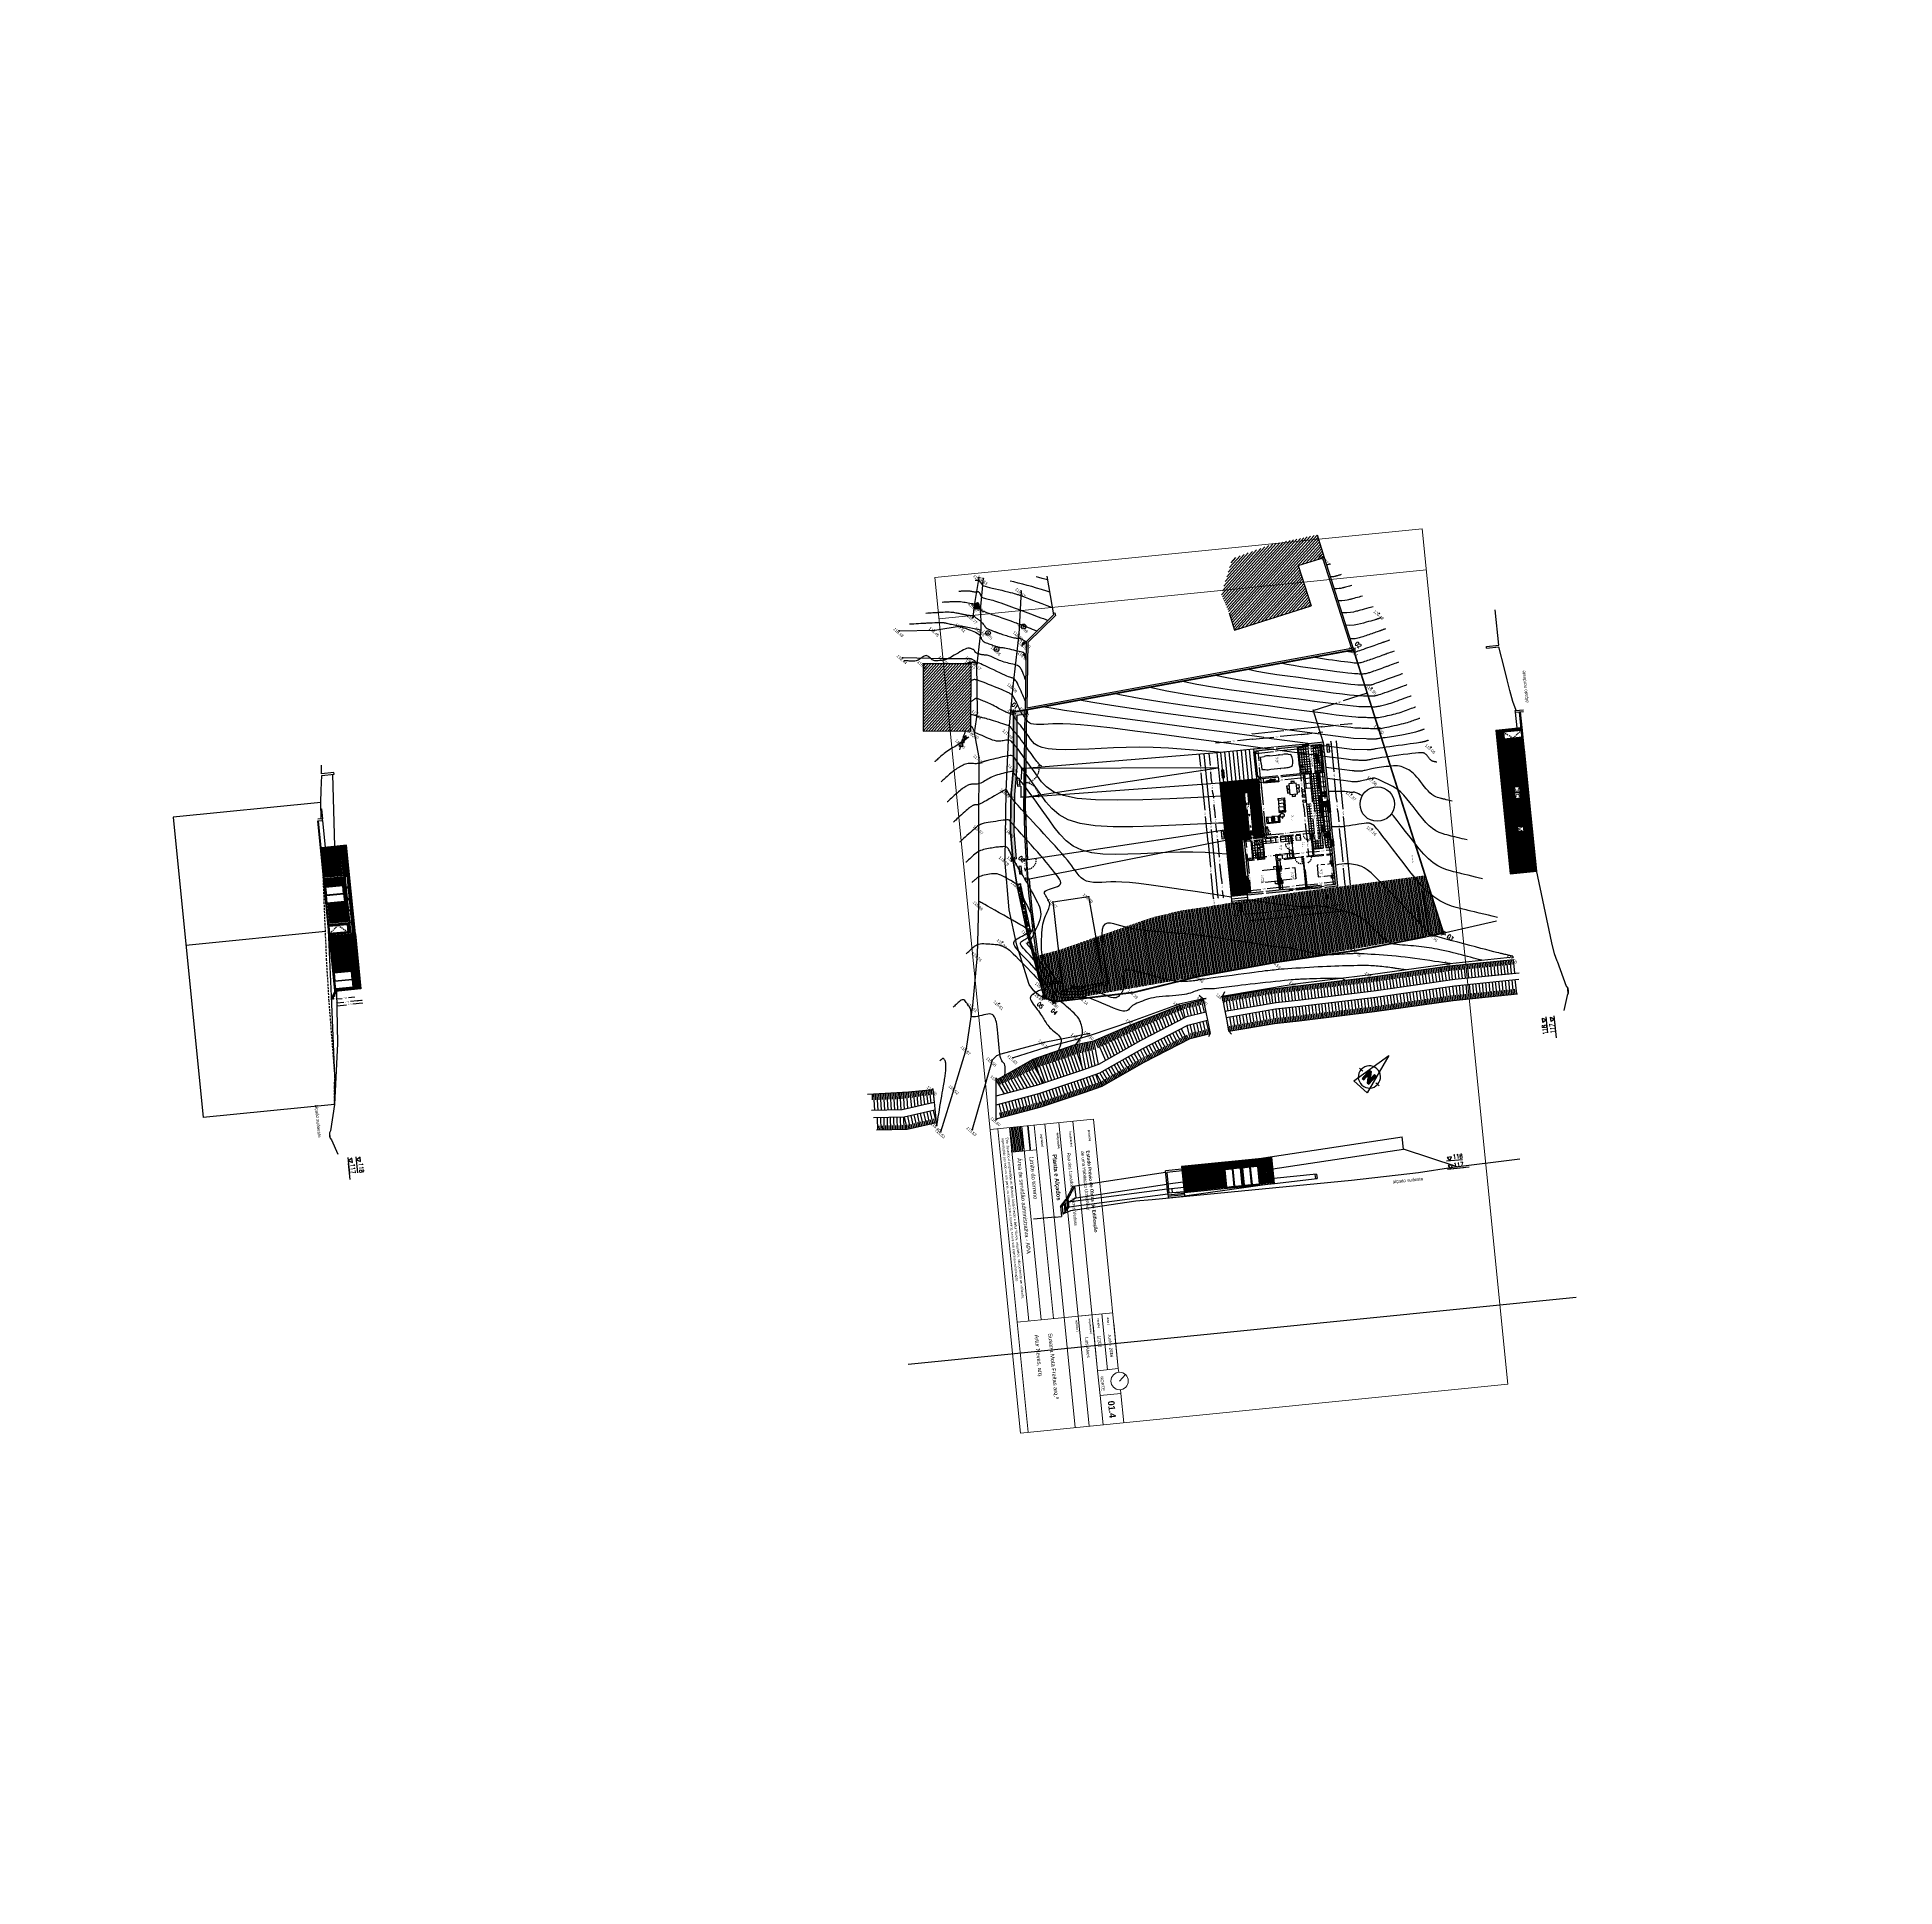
# Model space of a CAD drawing. Extents: x -85466713 to -87592, y -94413748 to -55832.
# Drawn here: x -196763.1 to -196537.9, y -56056.5 to -55832.2 of the extents above.
import ezdxf
from ezdxf.enums import TextEntityAlignment as Align

# ---------------------------------------------------------------- set-up
doc = ezdxf.new("R2010")
doc.units = 0
doc.header["$MEASUREMENT"] = 0
doc.header["$PDMODE"] = 34
doc.header["$PDSIZE"] = 0.05
for name, pattern in [('ACAD_ISO04W100', [30, 24, -3, 0, -3]), ('DASHED', [70, 50, -20]), ('HIDDEN', [0.375, 0.25, -0.125])]:
    doc.linetypes.add(name, pattern=pattern)
for name, color, linetype in [('.Legendas', 7, 'Continuous'), ('0_coordinates', 1, 'Continuous'), ('0_PROP.aux', 6, 'Continuous'), ('0_PROP.aux.cotas', 30, 'Continuous'), ('0_pROP.aux.legenda', 7, 'Continuous'), ('0_PROP.corte', 10, 'Continuous'), ('0_PROP.corte.vaos', 160, 'Continuous'), ('0_PROP.mob', 19, 'Continuous'), ('0_PROP.trama', 251, 'Continuous'), ('0_PROP.vista1', 251, 'Continuous'), ('0_PROP.vista3', 254, 'Continuous'), ('0_PROP.vista4', 140, 'Continuous'), ('0_PROP_vista2', 252, 'Continuous'), ('0_PROPfinal', 4, 'Continuous'), ('0_Proposta', 6, 'Continuous'), ('AG_BOCA_INCENDIO', 7, 'Continuous'), ('CV', 8, 'Continuous'), ('CVD', 6, 'Continuous'), ('LEVTP_BERMA', 6, 'Continuous'), ('LEVTP_EDIF', 3, 'Continuous'), ('LEVTP_ELEC_POSTE_MEDIA_TENSAO', 7, 'Continuous'), ('LEVTP_MURO', 1, 'Continuous'), ('LEVTP_RIBEIRA', 8, 'Continuous'), ('LEVTP_SAN_DOM_CX', 7, 'Continuous'), ('LEVTP_SAN_PLUV_SARJETA', 7, 'Continuous'), ('POINTS', 2, 'Continuous'), ('Z', 1, 'Continuous')]:
    doc.layers.add(name, color=color, linetype=linetype)
for name, color, linetype, lineweight in [('01_vista', 253, 'Continuous', 9), ('0_folha', 7, 'Continuous', 9), ('0_Limites_Terreno', 30, 'DASHED', 35)]:
    doc.layers.add(name, color=color, linetype=linetype, lineweight=lineweight)
doc.styles.add('coordinates', font='romans', dxfattribs={"width": 0.8})
doc.styles.add('creativespace', font='GOTHIC.TTF')
doc.styles.add('TIMES NEW ROMAN', font='times.ttf')
doc.dimstyles.new('creativespace', dxfattribs={"dimtxt": 0.15, "dimasz": 0.05, "dimexe": 0.05, "dimexo": 0.05, "dimgap": 0.2, "dimtad": 0, "dimtoh": 1, "dimzin": 1, "dimtxsty": 'creativespace', "dimblk": 'OBLIQUE', "dimcen": 0, "dimclrd": 251, "dimclre": 256, "dimclrt": 30, "dimazin": 3, "dimtfac": 1, "dimtmove": 0, "dimatfit": 3, "dimldrblk": 'OBLIQUE', "dimfxl": 1, "dimlwd": -1, "dimlwe": -1, "dimarcsym": 0})
pattern_1 = [(228.012787504, (70.151984, 54.19178), (-4.799999999983, -5.400000000016), [0.0807216, -7.9914528282]), (184.969740728, (70.097984, 54.131778), (7.199999999998, 0.6000000000234), [0.1385208, -13.7135548567]), (132.51044708, (69.959984, 54.11978), (6.000000000021, -6.59999999998), [0.0976728, -9.6696195577]), (267.273689006, (69.725984, 53.969778), (0.599999999961, 12.000000000002), [0.1261428, -12.488134825]), (292.833654178, (69.719984, 53.843778), (-3.000000000023, 7.19999999999), [0.123693, -12.245623877]), (357.273689006, (69.767984, 53.729778), (-12.000000000002, 0.599999999961), [0.1261428, -12.488134825]), (37.694240467, (69.893984, 53.723778), (-7.7999999999805, -6.0000000000253), [0.1668174, -16.5149091293]), (72.255328375, (70.025984, 53.825778), (4.199999999957, 13.2000000000136), [0.1574928, -15.591792898]), (121.429565615, (70.073984, 53.975778), (-4.800000000025, 7.7999999999844), [0.12657, -12.530443866]), (175.23635831, (70.007984, 54.08378), (6.600000000002, -0.599999999979), [0.1444992, -7.0804575473]), (222.397437798, (69.863984, 54.095778), (-7.1999999999786, -6.6000000000233), [0.1868688, -18.500025003]), (138.814074834, (70.319984, 53.96378), (-4.200000000012, 3.599999999986), [0.0637806, -6.3143068876]), (171.46923439, (70.271984, 54.005778), (7.800000000004, -1.199999999975), [0.1213422, -12.0129068497]), (225, (70.152, 54.02378), (2e-12, -0.6), [0.0848526, -0.7636755374]), (203.198590514, (70.10998, 54.09578), (2.999999999996, 1.20000000001), [0.0456948, -4.5237690635]), (291.80140949, (70.06798, 54.07778), (-0.6, 1.8), [0.0646218, -3.1664770843]), (30.96375653, (70.09198, 54.01778), (1.8, 1.20000000001), [0.1049574, -3.393613737]), (161.56505118, (70.18198, 54.07178), (1.2, -0.6), [0.0758946, -1.821471996]), (16.389540334, (69.719984, 54.077778), (5.999999999994, 1.80000000002), [0.10632, -10.525707088]), (70.34617594, (69.821984, 54.10778), (-2.39999999998, -6.60000000001), [0.0891966, -8.8304446484]), (293.198590514, (70.18198, 54.19178), (-1.20000000001, 2.999999999996), [0.091389, -4.4780748635]), (343.610459666, (70.217984, 54.107778), (-6.000000000006, 1.799999999981), [0.10632, -10.525707088]), (339.44395478, (69.719984, 53.70578), (-3.000000000004, 1.19999999999), [0.102528, -5.0238742472]), (294.77514057, (69.815984, 53.66978), (-3.000000000021, 6.59999999999), [0.0859068, -8.504785838]), (66.80140949, (70.18798, 53.59178), (1.19999999999, 3.000000000004), [0.091389, -4.4780748635]), (17.354024636, (70.223984, 53.67578), (-7.799999999992, -2.400000000025), [0.1005786, -9.9572541685]), (69.44395478, (69.893984, 53.59178), (-1.19999999999, -3.000000000004), [0.051264, -5.0751382472]), (101.30993247, (70.15198, 53.59178), (-0.60000000001, 2.4), [0.030594, -3.028817708]), (165.96375653, (70.14598, 53.62178), (1.8, -0.6), [0.123693, -2.3501703754]), (186.009005957, (70.025984, 53.651778), (5.999999999998, 0.600000000019), [0.11463, -11.3483539047]), (303.69006753, (70.09198, 53.96378), (-0.6, 1.2), [0.0865332, -2.0767975653]), (353.157226587, (70.139984, 53.891778), (10.200000000004, -1.199999999967), [0.1510764, -14.9565375744]), (60.9453959, (70.289984, 53.87378), (-2.399999999986, -4.200000000008), [0.0617736, -6.1156044846]), (90, (70.32, 53.9278), (-0.6, 0.6), [0.036, -0.564]), (120.256437164, (70.013984, 53.66978), (2.400000000014, -4.199999999992), [0.0833544, -8.2521119937]), (48.012787504, (69.971984, 53.74178), (4.799999999982, 5.400000000016), [0.1614432, -7.9107312282]), (2e-10, (70.08, 53.8618), (0.6, 0.6), [0.156, -0.444]), (325.30484647, (70.235984, 53.86178), (6.000000000014, -4.19999999998), [0.0948684, -9.3919645805]), (254.0546041, (70.31398, 53.80778), (-0.59999999999, -2.4), [0.0873612, -4.2807047336]), (207.645975364, (70.289984, 53.723778), (-11.3999999999805, -6.000000000037), [0.142239, -14.0816845094]), (175.42607874, (70.163984, 53.657778), (-7.800000000002, 0.5999999999747), [0.1504794, -14.8974440448])]

# ---------------------------------------------------------------- blocks, each defined once
blk = doc.blocks.new('NORTE')
at = {"ltscale": 0.1}
blk.add_hatch(color=132, dxfattribs=at).paths.add_polyline_path([(1.19, 0.2), (0.68, 0.2), (0.68, -1.15), (-0.22, 0.2), (-0.69, 0.2), (-0.69, -2.16), (-0.22, -2.16), (-0.22, -0.75), (0.72, -2.16), (1.19, -2.16)])
at = {"color": 2}
for p, q in [((-1.63, -3.74), (0.25, 5.22)), ((0.25, 5.22), (2.14, -3.74)), ((2.14, -3.74), (-1.63, -3.74))]:
    blk.add_line(p, q, dxfattribs=at)
for p, q in [((-0.69, 0.2), (-0.22, 0.2)), ((-0.69, 0.2), (-0.69, -2.16)), ((1.19, 0.2), (0.68, 0.2)), ((-0.69, -2.16), (-0.22, -2.16)), ((-0.69, -2.16), (-0.22, -2.16)), ((-0.22, -2.16), (-0.22, -0.75))]:
    blk.add_line(p, q)
at = {"color": 132}
for p, q in [((-0.22, 0.2), (0.68, -1.15)), ((0.68, 0.2), (0.68, -1.15)), ((1.19, 0.2), (1.19, -2.16)), ((-0.22, -0.75), (0.72, -2.16)), ((0.72, -2.16), (1.19, -2.16))]:
    blk.add_line(p, q, dxfattribs=at)
at = {"color": 5}
for p, q in [((-2.58, -0.91), (-1.63, -0.91)), ((2.14, -0.91), (3.08, -0.91)), ((2.14, -0.91), (3.08, -0.91)), ((3.08, -0.91), (2.14, -0.91)), ((3.08, -0.91), (2.14, -0.91)), ((3.08, -0.91), (2.14, -0.91)), ((3.08, -0.91), (2.14, -0.91)), ((3.08, -0.91), (2.14, -0.91)), ((2.14, -0.91), (3.08, -0.91)), ((2.14, -0.91), (3.08, -0.91))]:
    blk.add_line(p, q, dxfattribs=at)
at = {"color": 4}
for start, end in [(0, 180), (270, 180), (270, 180), (180, 360)]:
    blk.add_arc((0.25, -0.91), 2.36, start, end, dxfattribs=at)
blk = doc.blocks.new('_Oblique')
at = {"color": 0, "linetype": 'ByBlock', "lineweight": -2}
blk.add_line((-0.5, -0.5), (0.5, 0.5), dxfattribs=at)
blk = doc.blocks.new('*D93')
at = {"layer": '0_PROP.aux.cotas', "color": 251, "transparency": 16777216}
for p, q in [((-87860.63, -65679.34), (-87861.41, -65680.19)), ((-87862.71, -65681.63), (-87861.93, -65680.77))]:
    blk.add_line(p, q, dxfattribs=at)
at = {"layer": 'DEFPOINTS', "color": 0, "transparency": 16777216}
for p in [(-87860.63, -65679.34), (-87862.71, -65681.63), (-87862.71, -65681.63)]:
    blk.add_point(p, dxfattribs=at)
at = {"layer": '0_PROP.aux.cotas', "color": 251, "transparency": 16777216, "xscale": 0.05, "yscale": 0.05, "zscale": 0.05}
for p, rotation in [((-87860.63, -65679.34), 47.85695784791795), ((-87862.71, -65681.63), 227.856957847918)]:
    blk.add_blockref('_Oblique', p, dxfattribs=dict(at, rotation=rotation))
at = {"layer": '0_PROP.aux.cotas', "color": 30, "transparency": 16777216, "insert": (-87861.67, -65680.48), "char_height": 0.15, "attachment_point": 5, "rotation": 47.857, "style": 'creativespace'}
blk.add_mtext('3,09', dxfattribs=at)
blk = doc.blocks.new('*D94')
at = {"layer": '0_PROP.aux.cotas', "color": 251, "transparency": 16777216}
blk.add_line((-87860.88, -65679.11), (-87861.26, -65679.53), dxfattribs=at)
at = {"layer": 'DEFPOINTS', "color": 0, "transparency": 16777216}
for p in [(-87860.88, -65679.11), (-87861.26, -65679.53), (-87861.26, -65679.53)]:
    blk.add_point(p, dxfattribs=at)
at = {"layer": '0_PROP.aux.cotas', "color": 251, "transparency": 16777216, "xscale": 0.05, "yscale": 0.05, "zscale": 0.05}
for p, rotation in [((-87860.88, -65679.11), 47.85695784791795), ((-87861.26, -65679.53), 227.856957847918)]:
    blk.add_blockref('_Oblique', p, dxfattribs=dict(at, rotation=rotation))
at = {"layer": '0_PROP.aux.cotas', "color": 30, "transparency": 16777216, "insert": (-87861.07, -65679.32), "char_height": 0.15, "attachment_point": 5, "rotation": 47.857, "style": 'creativespace'}
blk.add_mtext('0,56', dxfattribs=at)
blk = doc.blocks.new('*D95')
at = {"layer": '0_PROP.aux.cotas', "color": 251, "transparency": 16777216}
for p, q in [((-87862.96, -65681.4), (-87862.37, -65680.76)), ((-87861.26, -65679.53), (-87861.84, -65680.17))]:
    blk.add_line(p, q, dxfattribs=at)
at = {"layer": 'DEFPOINTS', "color": 0, "transparency": 16777216}
for p in [(-87862.96, -65681.4), (-87862.96, -65681.4), (-87861.26, -65679.53)]:
    blk.add_point(p, dxfattribs=at)
at = {"layer": '0_PROP.aux.cotas', "color": 251, "transparency": 16777216, "xscale": 0.05, "yscale": 0.05, "zscale": 0.05}
for p, rotation in [((-87862.96, -65681.4), 227.856957847918), ((-87861.26, -65679.53), 47.85695784791795)]:
    blk.add_blockref('_Oblique', p, dxfattribs=dict(at, rotation=rotation))
at = {"layer": '0_PROP.aux.cotas', "color": 30, "transparency": 16777216, "insert": (-87862.11, -65680.47), "char_height": 0.15, "attachment_point": 5, "rotation": 47.857, "style": 'creativespace'}
blk.add_mtext('2,53', dxfattribs=at)
blk = doc.blocks.new('*D96')
at = {"layer": '0_PROP.aux.cotas', "color": 251, "transparency": 16777216}
for p, q in [((-87863.31, -65681.08), (-87862.84, -65680.56)), ((-87861.84, -65679.45), (-87862.31, -65679.97))]:
    blk.add_line(p, q, dxfattribs=at)
at = {"layer": 'DEFPOINTS', "color": 0, "transparency": 16777216}
for p in [(-87863.31, -65681.08), (-87863.31, -65681.08), (-87861.84, -65679.45)]:
    blk.add_point(p, dxfattribs=at)
at = {"layer": '0_PROP.aux.cotas', "color": 251, "transparency": 16777216, "xscale": 0.05, "yscale": 0.05, "zscale": 0.05}
for p, rotation in [((-87863.31, -65681.08), 227.856957847918), ((-87861.84, -65679.45), 47.85695784791795)]:
    blk.add_blockref('_Oblique', p, dxfattribs=dict(at, rotation=rotation))
at = {"layer": '0_PROP.aux.cotas', "color": 30, "transparency": 16777216, "insert": (-87862.57, -65680.27), "char_height": 0.15, "attachment_point": 5, "rotation": 47.857, "style": 'creativespace'}
blk.add_mtext('2,20', dxfattribs=at)
blk = doc.blocks.new('*D97')
at = {"layer": '0_PROP.aux.cotas', "transparency": 16777216}
for p, q in [((-87795.46, -65578.08), (-87795.63, -65578.27)), ((-87793.07, -65580.25), (-87793.24, -65580.44))]:
    blk.add_line(p, q, dxfattribs=at)
at = {"layer": '0_PROP.aux.cotas', "color": 251, "transparency": 16777216}
for p, q in [((-87795.6, -65578.23), (-87794.69, -65579.05)), ((-87793.21, -65580.4), (-87794.11, -65579.58))]:
    blk.add_line(p, q, dxfattribs=at)
at = {"layer": 'DEFPOINTS', "color": 0, "transparency": 16777216}
for p in [(-87795.43, -65578.05), (-87793.04, -65580.21), (-87793.21, -65580.4)]:
    blk.add_point(p, dxfattribs=at)
at = {"layer": '0_PROP.aux.cotas', "color": 251, "transparency": 16777216, "xscale": 0.05, "yscale": 0.05, "zscale": 0.05}
for p, rotation in [((-87795.6, -65578.23), 137.856957847918), ((-87793.21, -65580.4), 317.856957847918)]:
    blk.add_blockref('_Oblique', p, dxfattribs=dict(at, rotation=rotation))
at = {"layer": '0_PROP.aux.cotas', "color": 30, "transparency": 16777216, "insert": (-87794.4, -65579.32), "char_height": 0.15, "attachment_point": 5, "rotation": 317.857, "style": 'creativespace'}
blk.add_mtext('3,23', dxfattribs=at)
blk = doc.blocks.new('*D98')
at = {"layer": '0_PROP.aux.cotas', "transparency": 16777216}
for p, q in [((-87792.96, -65580.35), (-87793.13, -65580.54)), ((-87787.65, -65585.15), (-87787.82, -65585.34))]:
    blk.add_line(p, q, dxfattribs=at)
at = {"layer": '0_PROP.aux.cotas', "color": 251, "transparency": 16777216}
for p, q in [((-87793.09, -65580.5), (-87790.73, -65582.64)), ((-87787.79, -65585.3), (-87790.15, -65583.16))]:
    blk.add_line(p, q, dxfattribs=at)
at = {"layer": 'DEFPOINTS', "color": 0, "transparency": 16777216}
for p in [(-87792.92, -65580.31), (-87787.79, -65585.3), (-87787.62, -65585.11)]:
    blk.add_point(p, dxfattribs=at)
at = {"layer": '0_PROP.aux.cotas', "color": 251, "transparency": 16777216, "xscale": 0.05, "yscale": 0.05, "zscale": 0.05}
for p, rotation in [((-87793.09, -65580.5), 137.856957847918), ((-87787.79, -65585.3), 317.856957847918)]:
    blk.add_blockref('_Oblique', p, dxfattribs=dict(at, rotation=rotation))
at = {"layer": '0_PROP.aux.cotas', "color": 30, "transparency": 16777216, "insert": (-87790.44, -65582.9), "char_height": 0.15, "attachment_point": 5, "rotation": 317.857, "style": 'creativespace'}
blk.add_mtext('7,15', dxfattribs=at)
blk = doc.blocks.new('*D99')
at = {"layer": '0_PROP.aux.cotas', "transparency": 16777216}
for p, q in [((-87787.55, -65585.24), (-87787.72, -65585.43)), ((-87785.6, -65587.01), (-87785.77, -65587.19))]:
    blk.add_line(p, q, dxfattribs=at)
at = {"layer": '0_PROP.aux.cotas', "color": 251, "transparency": 16777216}
for p, q in [((-87787.69, -65585.39), (-87787, -65586.01)), ((-87785.74, -65587.16), (-87786.42, -65586.54))]:
    blk.add_line(p, q, dxfattribs=at)
at = {"layer": 'DEFPOINTS', "color": 0, "transparency": 16777216}
for p in [(-87787.52, -65585.2), (-87785.57, -65586.97), (-87785.74, -65587.16)]:
    blk.add_point(p, dxfattribs=at)
at = {"layer": '0_PROP.aux.cotas', "color": 251, "transparency": 16777216, "xscale": 0.05, "yscale": 0.05, "zscale": 0.05}
for p, rotation in [((-87787.69, -65585.39), 137.856957847918), ((-87785.74, -65587.16), 317.856957847918)]:
    blk.add_blockref('_Oblique', p, dxfattribs=dict(at, rotation=rotation))
at = {"layer": '0_PROP.aux.cotas', "color": 30, "transparency": 16777216, "insert": (-87786.71, -65586.28), "char_height": 0.15, "attachment_point": 5, "rotation": 317.857, "style": 'creativespace'}
blk.add_mtext('2,63', dxfattribs=at)
blk = doc.blocks.new('*D100')
at = {"layer": '0_PROP.aux.cotas', "transparency": 16777216}
for p, q in [((-87785.5, -65587.1), (-87785.67, -65587.29)), ((-87782.86, -65589.49), (-87783.03, -65589.68))]:
    blk.add_line(p, q, dxfattribs=at)
at = {"layer": '0_PROP.aux.cotas', "color": 251, "transparency": 16777216}
for p, q in [((-87785.63, -65587.25), (-87784.61, -65588.18)), ((-87782.99, -65589.64), (-87784.02, -65588.71))]:
    blk.add_line(p, q, dxfattribs=at)
at = {"layer": 'DEFPOINTS', "color": 0, "transparency": 16777216}
for p in [(-87785.46, -65587.06), (-87782.99, -65589.64), (-87782.82, -65589.45)]:
    blk.add_point(p, dxfattribs=at)
at = {"layer": '0_PROP.aux.cotas', "color": 251, "transparency": 16777216, "xscale": 0.05, "yscale": 0.05, "zscale": 0.05}
for p, rotation in [((-87785.63, -65587.25), 137.856957847918), ((-87782.99, -65589.64), 317.856957847918)]:
    blk.add_blockref('_Oblique', p, dxfattribs=dict(at, rotation=rotation))
at = {"layer": '0_PROP.aux.cotas', "color": 30, "transparency": 16777216, "insert": (-87784.31, -65588.45), "char_height": 0.15, "attachment_point": 5, "rotation": 317.857, "style": 'creativespace'}
blk.add_mtext('3,56', dxfattribs=at)
blk = doc.blocks.new('*D101')
at = {"layer": '0_PROP.aux.cotas', "transparency": 16777216}
for p, q in [((-87797.27, -65580.15), (-87797.06, -65580.34)), ((-87795.39, -65578.08), (-87795.19, -65578.26))]:
    blk.add_line(p, q, dxfattribs=at)
at = {"layer": '0_PROP.aux.cotas', "color": 251, "transparency": 16777216}
for p, q in [((-87797.1, -65580.3), (-87796.42, -65579.56)), ((-87795.22, -65578.23), (-87795.9, -65578.98))]:
    blk.add_line(p, q, dxfattribs=at)
at = {"layer": 'DEFPOINTS', "color": 0, "transparency": 16777216}
for p in [(-87797.3, -65580.12), (-87795.43, -65578.05), (-87797.1, -65580.3)]:
    blk.add_point(p, dxfattribs=at)
at = {"layer": '0_PROP.aux.cotas', "color": 251, "transparency": 16777216, "xscale": 0.05, "yscale": 0.05, "zscale": 0.05}
for p, rotation in [((-87795.22, -65578.23), 47.85695784791795), ((-87797.1, -65580.3), 227.856957847918)]:
    blk.add_blockref('_Oblique', p, dxfattribs=dict(at, rotation=rotation))
at = {"layer": '0_PROP.aux.cotas', "color": 30, "transparency": 16777216, "insert": (-87796.16, -65579.27), "char_height": 0.15, "attachment_point": 5, "rotation": 47.857, "style": 'creativespace'}
blk.add_mtext('2,79', dxfattribs=at)
blk = doc.blocks.new('*D102')
at = {"layer": '0_PROP.aux.cotas', "color": 251, "transparency": 16777216}
for p, q in [((-87797.19, -65580.41), (-87798.63, -65581.99)), ((-87800.59, -65584.16), (-87799.16, -65582.58))]:
    blk.add_line(p, q, dxfattribs=at)
at = {"layer": '0_PROP.aux.cotas', "transparency": 16777216}
for p, q in [((-87797.36, -65580.25), (-87797.16, -65580.44)), ((-87800.76, -65584.01), (-87800.55, -65584.2))]:
    blk.add_line(p, q, dxfattribs=at)
at = {"layer": 'DEFPOINTS', "color": 0, "transparency": 16777216}
for p in [(-87797.4, -65580.22), (-87800.8, -65583.98), (-87800.59, -65584.16)]:
    blk.add_point(p, dxfattribs=at)
at = {"layer": '0_PROP.aux.cotas', "color": 251, "transparency": 16777216, "xscale": 0.05, "yscale": 0.05, "zscale": 0.05}
for p, rotation in [((-87797.19, -65580.41), 47.85695784791795), ((-87800.59, -65584.16), 227.856957847918)]:
    blk.add_blockref('_Oblique', p, dxfattribs=dict(at, rotation=rotation))
at = {"layer": '0_PROP.aux.cotas', "color": 30, "transparency": 16777216, "insert": (-87798.89, -65582.28), "char_height": 0.15, "attachment_point": 5, "rotation": 47.857, "style": 'creativespace'}
blk.add_mtext('5,07', dxfattribs=at)
blk = doc.blocks.new('*D103')
at = {"layer": '0_PROP.aux.cotas', "transparency": 16777216}
for p, q in [((-87800.76, -65583.94), (-87800.61, -65583.77)), ((-87798.37, -65586.1), (-87798.22, -65585.94))]:
    blk.add_line(p, q, dxfattribs=at)
at = {"layer": '0_PROP.aux.cotas', "color": 251, "transparency": 16777216}
for p, q in [((-87800.64, -65583.81), (-87799.74, -65584.62)), ((-87798.25, -65585.97), (-87799.15, -65585.15))]:
    blk.add_line(p, q, dxfattribs=at)
at = {"layer": 'DEFPOINTS', "color": 0, "transparency": 16777216}
for p in [(-87800.8, -65583.98), (-87798.4, -65586.14), (-87798.25, -65585.97)]:
    blk.add_point(p, dxfattribs=at)
at = {"layer": '0_PROP.aux.cotas', "color": 251, "transparency": 16777216, "xscale": 0.05, "yscale": 0.05, "zscale": 0.05}
for p, rotation in [((-87800.64, -65583.81), 137.856957847918), ((-87798.25, -65585.97), 317.856957847918)]:
    blk.add_blockref('_Oblique', p, dxfattribs=dict(at, rotation=rotation))
at = {"layer": '0_PROP.aux.cotas', "color": 30, "transparency": 16777216, "insert": (-87799.45, -65584.89), "char_height": 0.15, "attachment_point": 5, "rotation": 317.857, "style": 'creativespace'}
blk.add_mtext('3,23', dxfattribs=at)
blk = doc.blocks.new('*D104')
at = {"layer": '0_PROP.aux.cotas', "color": 251, "transparency": 16777216}
for p, q in [((-87798.14, -65586.07), (-87795.78, -65588.21)), ((-87792.83, -65590.87), (-87795.2, -65588.73))]:
    blk.add_line(p, q, dxfattribs=at)
at = {"layer": 'DEFPOINTS', "color": 0, "transparency": 16777216}
for p in [(-87798.14, -65586.07), (-87792.83, -65590.87), (-87792.83, -65590.87)]:
    blk.add_point(p, dxfattribs=at)
at = {"layer": '0_PROP.aux.cotas', "color": 251, "transparency": 16777216, "xscale": 0.05, "yscale": 0.05, "zscale": 0.05}
for p, rotation in [((-87798.14, -65586.07), 137.856957847918), ((-87792.83, -65590.87), 317.856957847918)]:
    blk.add_blockref('_Oblique', p, dxfattribs=dict(at, rotation=rotation))
at = {"layer": '0_PROP.aux.cotas', "color": 30, "transparency": 16777216, "insert": (-87795.49, -65588.47), "char_height": 0.15, "attachment_point": 5, "rotation": 317.857, "style": 'creativespace'}
blk.add_mtext('7,15', dxfattribs=at)
blk = doc.blocks.new('*D105')
at = {"layer": '0_PROP.aux.cotas', "transparency": 16777216}
for p, q in [((-87782.86, -65589.42), (-87783.05, -65589.24)), ((-87785.2, -65592), (-87785.39, -65591.83))]:
    blk.add_line(p, q, dxfattribs=at)
at = {"layer": '0_PROP.aux.cotas', "color": 251, "transparency": 16777216}
for p, q in [((-87785.35, -65591.86), (-87784.45, -65590.86)), ((-87783.02, -65589.28), (-87783.92, -65590.28))]:
    blk.add_line(p, q, dxfattribs=at)
at = {"layer": 'DEFPOINTS', "color": 0, "transparency": 16777216}
for p in [(-87782.82, -65589.45), (-87785.35, -65591.86), (-87785.16, -65592.04)]:
    blk.add_point(p, dxfattribs=at)
at = {"layer": '0_PROP.aux.cotas', "color": 251, "transparency": 16777216, "xscale": 0.05, "yscale": 0.05, "zscale": 0.05}
for p, rotation in [((-87783.02, -65589.28), 47.85695784791795), ((-87785.35, -65591.86), 227.856957847918)]:
    blk.add_blockref('_Oblique', p, dxfattribs=dict(at, rotation=rotation))
at = {"layer": '0_PROP.aux.cotas', "color": 30, "transparency": 16777216, "insert": (-87784.19, -65590.57), "char_height": 0.15, "attachment_point": 5, "rotation": 47.857, "style": 'creativespace'}
blk.add_mtext('3,49', dxfattribs=at)
blk = doc.blocks.new('*D106')
at = {"layer": '0_PROP.aux.cotas', "color": 251, "transparency": 16777216}
for p, q in [((-87787.52, -65594.25), (-87786.75, -65593.4)), ((-87785.45, -65591.97), (-87786.22, -65592.82))]:
    blk.add_line(p, q, dxfattribs=at)
at = {"layer": 'DEFPOINTS', "color": 0, "transparency": 16777216}
for p in [(-87785.45, -65591.97), (-87787.52, -65594.25), (-87787.52, -65594.25)]:
    blk.add_point(p, dxfattribs=at)
at = {"layer": '0_PROP.aux.cotas', "color": 251, "transparency": 16777216, "xscale": 0.05, "yscale": 0.05, "zscale": 0.05}
for p, rotation in [((-87785.45, -65591.97), 47.85695784791795), ((-87787.52, -65594.25), 227.856957847918)]:
    blk.add_blockref('_Oblique', p, dxfattribs=dict(at, rotation=rotation))
at = {"layer": '0_PROP.aux.cotas', "color": 30, "transparency": 16777216, "insert": (-87786.48, -65593.11), "char_height": 0.15, "attachment_point": 5, "rotation": 47.857, "style": 'creativespace'}
blk.add_mtext('3,09', dxfattribs=at)
blk = doc.blocks.new('*D107')
at = {"layer": '0_PROP.aux.cotas', "color": 251, "transparency": 16777216}
for p, q in [((-87790.06, -65597.06), (-87789.1, -65596)), ((-87787.61, -65594.36), (-87788.57, -65595.42))]:
    blk.add_line(p, q, dxfattribs=at)
at = {"layer": 'DEFPOINTS', "color": 0, "transparency": 16777216}
for p in [(-87787.61, -65594.36), (-87787.61, -65594.36), (-87790.06, -65597.06)]:
    blk.add_point(p, dxfattribs=at)
at = {"layer": '0_PROP.aux.cotas', "color": 251, "transparency": 16777216, "xscale": 0.05, "yscale": 0.05, "zscale": 0.05}
for p, rotation in [((-87787.61, -65594.36), 47.85695784791795), ((-87790.06, -65597.06), 227.856957847918)]:
    blk.add_blockref('_Oblique', p, dxfattribs=dict(at, rotation=rotation))
at = {"layer": '0_PROP.aux.cotas', "color": 30, "transparency": 16777216, "insert": (-87788.84, -65595.71), "char_height": 0.15, "attachment_point": 5, "rotation": 47.857, "style": 'creativespace'}
blk.add_mtext('3,65', dxfattribs=at)
blk = doc.blocks.new('*D108')
at = {"layer": '0_PROP.aux.cotas', "transparency": 16777216}
for p, q in [((-87789.36, -65586.96), (-87789.56, -65586.78)), ((-87787.66, -65585.08), (-87787.86, -65584.89))]:
    blk.add_line(p, q, dxfattribs=at)
at = {"layer": '0_PROP.aux.cotas', "color": 251, "transparency": 16777216}
for p, q in [((-87789.53, -65586.81), (-87788.94, -65586.16)), ((-87787.82, -65584.93), (-87788.41, -65585.58))]:
    blk.add_line(p, q, dxfattribs=at)
at = {"layer": 'DEFPOINTS', "color": 0, "transparency": 16777216}
for p in [(-87789.53, -65586.81), (-87789.33, -65586.99), (-87787.62, -65585.11)]:
    blk.add_point(p, dxfattribs=at)
at = {"layer": '0_PROP.aux.cotas', "color": 251, "transparency": 16777216, "xscale": 0.05, "yscale": 0.05, "zscale": 0.05}
for p, rotation in [((-87789.53, -65586.81), 227.856957847918), ((-87787.82, -65584.93), 47.85695784791795)]:
    blk.add_blockref('_Oblique', p, dxfattribs=dict(at, rotation=rotation))
at = {"layer": '0_PROP.aux.cotas', "color": 30, "transparency": 16777216, "insert": (-87788.67, -65585.87), "char_height": 0.15, "attachment_point": 5, "rotation": 47.857, "style": 'creativespace'}
blk.add_mtext('2,54', dxfattribs=at)
blk = doc.blocks.new('*D109')
at = {"layer": '0_PROP.aux.cotas', "color": 251, "transparency": 16777216}
for p, q in [((-87789.53, -65586.81), (-87791.09, -65588.54)), ((-87793.19, -65590.86), (-87791.62, -65589.13))]:
    blk.add_line(p, q, dxfattribs=at)
at = {"layer": 'DEFPOINTS', "color": 0, "transparency": 16777216}
for p in [(-87789.53, -65586.81), (-87793.19, -65590.86), (-87793.19, -65590.86)]:
    blk.add_point(p, dxfattribs=at)
at = {"layer": '0_PROP.aux.cotas', "color": 251, "transparency": 16777216, "xscale": 0.05, "yscale": 0.05, "zscale": 0.05}
for p, rotation in [((-87789.53, -65586.81), 47.85695784791795), ((-87793.19, -65590.86), 227.856957847918)]:
    blk.add_blockref('_Oblique', p, dxfattribs=dict(at, rotation=rotation))
at = {"layer": '0_PROP.aux.cotas', "color": 30, "transparency": 16777216, "insert": (-87791.36, -65588.84), "char_height": 0.15, "attachment_point": 5, "rotation": 47.857, "style": 'creativespace'}
blk.add_mtext('5,46', dxfattribs=at)
blk = doc.blocks.new('*D110')
at = {"layer": '0_PROP.aux.cotas', "color": 251, "transparency": 16777216}
for p, q in [((-87794.31, -65582.49), (-87795.87, -65584.22)), ((-87797.97, -65586.53), (-87796.4, -65584.8))]:
    blk.add_line(p, q, dxfattribs=at)
at = {"layer": '0_PROP.aux.cotas', "transparency": 16777216}
for p, q in [((-87794.59, -65582.23), (-87794.27, -65582.52)), ((-87798.25, -65586.28), (-87797.93, -65586.57))]:
    blk.add_line(p, q, dxfattribs=at)
at = {"layer": 'DEFPOINTS', "color": 0, "transparency": 16777216}
for p in [(-87794.63, -65582.19), (-87798.29, -65586.24), (-87797.97, -65586.53)]:
    blk.add_point(p, dxfattribs=at)
at = {"layer": '0_PROP.aux.cotas', "color": 251, "transparency": 16777216, "xscale": 0.05, "yscale": 0.05, "zscale": 0.05}
for p, rotation in [((-87794.31, -65582.49), 47.85695784791795), ((-87797.97, -65586.53), 227.856957847918)]:
    blk.add_blockref('_Oblique', p, dxfattribs=dict(at, rotation=rotation))
at = {"layer": '0_PROP.aux.cotas', "color": 30, "transparency": 16777216, "insert": (-87796.14, -65584.51), "char_height": 0.15, "attachment_point": 5, "rotation": 47.857, "style": 'creativespace'}
blk.add_mtext('5,46', dxfattribs=at)
blk = doc.blocks.new('*D111')
at = {"layer": '0_PROP.aux.cotas', "color": 251, "transparency": 16777216}
for p, q in [((-87794.86, -65582.45), (-87794.28, -65582.97)), ((-87793.12, -65584.03), (-87793.7, -65583.5))]:
    blk.add_line(p, q, dxfattribs=at)
at = {"layer": 'DEFPOINTS', "color": 0, "transparency": 16777216}
for p in [(-87794.86, -65582.45), (-87793.12, -65584.03), (-87793.12, -65584.03)]:
    blk.add_point(p, dxfattribs=at)
at = {"layer": '0_PROP.aux.cotas', "color": 251, "transparency": 16777216, "xscale": 0.05, "yscale": 0.05, "zscale": 0.05}
for p, rotation in [((-87794.86, -65582.45), 137.856957847918), ((-87793.12, -65584.03), 317.856957847918)]:
    blk.add_blockref('_Oblique', p, dxfattribs=dict(at, rotation=rotation))
at = {"layer": '0_PROP.aux.cotas', "color": 30, "transparency": 16777216, "insert": (-87793.99, -65583.24), "char_height": 0.15, "attachment_point": 5, "rotation": 317.857, "style": 'creativespace'}
blk.add_mtext('2,35', dxfattribs=at)
blk = doc.blocks.new('*D112')
at = {"layer": '0_PROP.aux.cotas', "color": 251, "transparency": 16777216}
for p, q in [((-87793.12, -65584.03), (-87792.79, -65584.32)), ((-87791.93, -65585.11), (-87792.25, -65584.81))]:
    blk.add_line(p, q, dxfattribs=at)
at = {"layer": 'DEFPOINTS', "color": 0, "transparency": 16777216}
for p in [(-87793.12, -65584.03), (-87791.93, -65585.11), (-87791.93, -65585.11)]:
    blk.add_point(p, dxfattribs=at)
at = {"layer": '0_PROP.aux.cotas', "color": 251, "transparency": 16777216, "xscale": 0.05, "yscale": 0.05, "zscale": 0.05}
for p, rotation in [((-87793.12, -65584.03), 137.856957847918), ((-87791.93, -65585.11), 317.856957847918)]:
    blk.add_blockref('_Oblique', p, dxfattribs=dict(at, rotation=rotation))
at = {"layer": '0_PROP.aux.cotas', "color": 30, "transparency": 16777216, "insert": (-87792.52, -65584.57), "char_height": 0.15, "attachment_point": 5, "rotation": 317.857, "style": 'creativespace'}
blk.add_mtext('1,61', dxfattribs=at)
blk = doc.blocks.new('*D113')
at = {"layer": '0_PROP.aux.cotas', "color": 251, "transparency": 16777216}
for p, q in [((-87791.93, -65585.11), (-87791.04, -65585.91)), ((-87789.56, -65587.25), (-87790.45, -65586.44))]:
    blk.add_line(p, q, dxfattribs=at)
at = {"layer": 'DEFPOINTS', "color": 0, "transparency": 16777216}
for p in [(-87791.93, -65585.11), (-87789.56, -65587.25), (-87789.56, -65587.25)]:
    blk.add_point(p, dxfattribs=at)
at = {"layer": '0_PROP.aux.cotas', "color": 251, "transparency": 16777216, "xscale": 0.05, "yscale": 0.05, "zscale": 0.05}
for p, rotation in [((-87791.93, -65585.11), 137.856957847918), ((-87789.56, -65587.25), 317.856957847918)]:
    blk.add_blockref('_Oblique', p, dxfattribs=dict(at, rotation=rotation))
at = {"layer": '0_PROP.aux.cotas', "color": 30, "transparency": 16777216, "insert": (-87790.74, -65586.18), "char_height": 0.15, "attachment_point": 5, "rotation": 317.857, "style": 'creativespace'}
blk.add_mtext('3,20', dxfattribs=at)
blk = doc.blocks.new('*D114')
at = {"layer": '0_PROP.aux.cotas', "transparency": 16777216}
for p, q in [((-87789.84, -65583.98), (-87790.01, -65584.17)), ((-87788.06, -65585.59), (-87788.23, -65585.78))]:
    blk.add_line(p, q, dxfattribs=at)
at = {"layer": '0_PROP.aux.cotas', "color": 251, "transparency": 16777216}
for p, q in [((-87789.98, -65584.14), (-87789.38, -65584.68)), ((-87788.2, -65585.75), (-87788.79, -65585.21))]:
    blk.add_line(p, q, dxfattribs=at)
at = {"layer": 'DEFPOINTS', "color": 0, "transparency": 16777216}
for p in [(-87789.98, -65584.14), (-87789.8, -65583.94), (-87788.02, -65585.56)]:
    blk.add_point(p, dxfattribs=at)
at = {"layer": '0_PROP.aux.cotas', "color": 251, "transparency": 16777216, "xscale": 0.05, "yscale": 0.05, "zscale": 0.05}
for p, rotation in [((-87789.98, -65584.14), 137.856957847918), ((-87788.2, -65585.75), 317.856957847918)]:
    blk.add_blockref('_Oblique', p, dxfattribs=dict(at, rotation=rotation))
at = {"layer": '0_PROP.aux.cotas', "color": 30, "transparency": 16777216, "insert": (-87789.09, -65584.94), "char_height": 0.15, "attachment_point": 5, "rotation": 317.857, "style": 'creativespace'}
blk.add_mtext('2,40', dxfattribs=at)
blk = doc.blocks.new('*D115')
at = {"layer": '0_PROP.aux.cotas', "transparency": 16777216}
for p, q in [((-87793.36, -65580.79), (-87793.53, -65580.98)), ((-87789.84, -65583.98), (-87790.01, -65584.17))]:
    blk.add_line(p, q, dxfattribs=at)
at = {"layer": '0_PROP.aux.cotas', "color": 251, "transparency": 16777216}
for p, q in [((-87793.5, -65580.95), (-87792.03, -65582.28)), ((-87789.98, -65584.14), (-87791.44, -65582.81))]:
    blk.add_line(p, q, dxfattribs=at)
at = {"layer": 'DEFPOINTS', "color": 0, "transparency": 16777216}
for p in [(-87793.5, -65580.95), (-87793.33, -65580.76), (-87789.8, -65583.94)]:
    blk.add_point(p, dxfattribs=at)
at = {"layer": '0_PROP.aux.cotas', "color": 251, "transparency": 16777216, "xscale": 0.05, "yscale": 0.05, "zscale": 0.05}
for p, rotation in [((-87793.5, -65580.95), 137.856957847918), ((-87789.98, -65584.14), 317.856957847918)]:
    blk.add_blockref('_Oblique', p, dxfattribs=dict(at, rotation=rotation))
at = {"layer": '0_PROP.aux.cotas', "color": 30, "transparency": 16777216, "insert": (-87791.74, -65582.54), "char_height": 0.15, "attachment_point": 5, "rotation": 317.857, "style": 'creativespace'}
blk.add_mtext('4,75', dxfattribs=at)
blk = doc.blocks.new('*D116')
at = {"layer": '0_PROP.aux.cotas', "color": 251, "transparency": 16777216}
for p, q in [((-87789.45, -65587.34), (-87788.77, -65587.96)), ((-87787.5, -65589.11), (-87788.18, -65588.49))]:
    blk.add_line(p, q, dxfattribs=at)
at = {"layer": 'DEFPOINTS', "color": 0, "transparency": 16777216}
for p in [(-87789.45, -65587.34), (-87787.5, -65589.11), (-87787.5, -65589.11)]:
    blk.add_point(p, dxfattribs=at)
at = {"layer": '0_PROP.aux.cotas', "color": 251, "transparency": 16777216, "xscale": 0.05, "yscale": 0.05, "zscale": 0.05}
for p, rotation in [((-87789.45, -65587.34), 137.8595235843904), ((-87787.5, -65589.11), 317.8595235843904)]:
    blk.add_blockref('_Oblique', p, dxfattribs=dict(at, rotation=rotation))
at = {"layer": '0_PROP.aux.cotas', "color": 30, "transparency": 16777216, "insert": (-87788.48, -65588.23), "char_height": 0.15, "attachment_point": 5, "rotation": 317.8595, "style": 'creativespace'}
blk.add_mtext('2,63', dxfattribs=at)
blk = doc.blocks.new('*D117')
at = {"layer": '0_PROP.aux.cotas', "color": 251, "transparency": 16777216}
for p, q in [((-87785.91, -65586.66), (-87786.4, -65587.2)), ((-87787.42, -65588.33), (-87786.93, -65587.79))]:
    blk.add_line(p, q, dxfattribs=at)
at = {"layer": 'DEFPOINTS', "color": 0, "transparency": 16777216}
for p in [(-87785.91, -65586.66), (-87787.42, -65588.33), (-87787.42, -65588.33)]:
    blk.add_point(p, dxfattribs=at)
at = {"layer": '0_PROP.aux.cotas', "color": 251, "transparency": 16777216, "xscale": 0.05, "yscale": 0.05, "zscale": 0.05}
for p, rotation in [((-87785.91, -65586.66), 47.85695784791795), ((-87787.42, -65588.33), 227.856957847918)]:
    blk.add_blockref('_Oblique', p, dxfattribs=dict(at, rotation=rotation))
at = {"layer": '0_PROP.aux.cotas', "color": 30, "transparency": 16777216, "insert": (-87786.67, -65587.49), "char_height": 0.15, "attachment_point": 5, "rotation": 47.857, "style": 'creativespace'}
blk.add_mtext('2,25', dxfattribs=at)
blk = doc.blocks.new('*D118')
at = {"layer": '0_PROP.aux.cotas', "color": 251, "transparency": 16777216}
for p, q in [((-87787.52, -65588.43), (-87788.03, -65589)), ((-87789.08, -65590.16), (-87788.56, -65589.59))]:
    blk.add_line(p, q, dxfattribs=at)
at = {"layer": 'DEFPOINTS', "color": 0, "transparency": 16777216}
for p in [(-87787.52, -65588.43), (-87789.08, -65590.16), (-87789.08, -65590.16)]:
    blk.add_point(p, dxfattribs=at)
at = {"layer": '0_PROP.aux.cotas', "color": 251, "transparency": 16777216, "xscale": 0.05, "yscale": 0.05, "zscale": 0.05}
for p, rotation in [((-87787.52, -65588.43), 47.85695784791795), ((-87789.08, -65590.16), 227.856957847918)]:
    blk.add_blockref('_Oblique', p, dxfattribs=dict(at, rotation=rotation))
at = {"layer": '0_PROP.aux.cotas', "color": 30, "transparency": 16777216, "insert": (-87788.3, -65589.29), "char_height": 0.15, "attachment_point": 5, "rotation": 47.857, "style": 'creativespace'}
blk.add_mtext('2,32', dxfattribs=at)
blk = doc.blocks.new('*D119')
at = {"layer": '0_PROP.aux.cotas', "color": 251, "transparency": 16777216}
for p, q in [((-87790.41, -65591.63), (-87790.05, -65591.23)), ((-87789.17, -65590.26), (-87789.54, -65590.66))]:
    blk.add_line(p, q, dxfattribs=at)
at = {"layer": 'DEFPOINTS', "color": 0, "transparency": 16777216}
for p in [(-87789.17, -65590.26), (-87790.41, -65591.63), (-87790.41, -65591.63)]:
    blk.add_point(p, dxfattribs=at)
at = {"layer": '0_PROP.aux.cotas', "color": 251, "transparency": 16777216, "xscale": 0.05, "yscale": 0.05, "zscale": 0.05}
for p, rotation in [((-87789.17, -65590.26), 47.85695784791795), ((-87790.41, -65591.63), 227.856957847918)]:
    blk.add_blockref('_Oblique', p, dxfattribs=dict(at, rotation=rotation))
at = {"layer": '0_PROP.aux.cotas', "color": 30, "transparency": 16777216, "insert": (-87789.79, -65590.95), "char_height": 0.15, "attachment_point": 5, "rotation": 47.857, "style": 'creativespace'}
blk.add_mtext('1,85', dxfattribs=at)
blk = doc.blocks.new('*D120')
at = {"layer": '0_PROP.aux.cotas', "color": 251, "transparency": 16777216}
for p, q in [((-87791.45, -65592.77), (-87791.24, -65592.54)), ((-87790.51, -65591.74), (-87790.72, -65591.97))]:
    blk.add_line(p, q, dxfattribs=at)
at = {"layer": 'DEFPOINTS', "color": 0, "transparency": 16777216}
for p in [(-87791.45, -65592.77), (-87791.45, -65592.77), (-87790.51, -65591.74)]:
    blk.add_point(p, dxfattribs=at)
at = {"layer": '0_PROP.aux.cotas', "color": 251, "transparency": 16777216, "xscale": 0.05, "yscale": 0.05, "zscale": 0.05}
for p, rotation in [((-87791.45, -65592.77), 227.856957847918), ((-87790.51, -65591.74), 47.85695784791795)]:
    blk.add_blockref('_Oblique', p, dxfattribs=dict(at, rotation=rotation))
at = {"layer": '0_PROP.aux.cotas', "color": 30, "transparency": 16777216, "insert": (-87790.98, -65592.26), "char_height": 0.15, "attachment_point": 5, "rotation": 47.857, "style": 'creativespace'}
blk.add_mtext('1,40', dxfattribs=at)
blk = doc.blocks.new('*D121')
at = {"layer": '0_PROP.aux.cotas', "color": 251, "transparency": 16777216}
for p, q in [((-87791.54, -65592.88), (-87792, -65593.38)), ((-87792.96, -65594.44), (-87792.5, -65593.94))]:
    blk.add_line(p, q, dxfattribs=at)
at = {"layer": 'DEFPOINTS', "color": 0, "transparency": 16777216}
for p in [(-87791.54, -65592.88), (-87792.96, -65594.44), (-87792.96, -65594.44)]:
    blk.add_point(p, dxfattribs=at)
at = {"layer": '0_PROP.aux.cotas', "color": 251, "transparency": 16777216, "xscale": 0.05, "yscale": 0.05, "zscale": 0.05}
for p, rotation in [((-87791.54, -65592.88), 47.85695784791795), ((-87792.96, -65594.44), 227.856957847918)]:
    blk.add_blockref('_Oblique', p, dxfattribs=dict(at, rotation=rotation))
at = {"layer": '0_PROP.aux.cotas', "color": 30, "transparency": 16777216, "insert": (-87792.25, -65593.66), "char_height": 0.15, "attachment_point": 5, "rotation": 47.857, "style": 'creativespace'}
blk.add_mtext('2,11', dxfattribs=at)
blk = doc.blocks.new('*D122')
at = {"layer": '0_PROP.aux.cotas', "transparency": 16777216}
for p, q in [((-87790.28, -65589.07), (-87790.48, -65588.88)), ((-87789.56, -65588.28), (-87789.77, -65588.09))]:
    blk.add_line(p, q, dxfattribs=at)
at = {"layer": '0_PROP.aux.cotas', "color": 251, "transparency": 16777216}
for p, q in [((-87790.45, -65588.92), (-87790.48, -65588.95)), ((-87790.45, -65588.92), (-87790.35, -65588.81)), ((-87789.73, -65588.13), (-87789.83, -65588.24)), ((-87789.73, -65588.13), (-87789.7, -65588.09))]:
    blk.add_line(p, q, dxfattribs=at)
at = {"layer": 'DEFPOINTS', "color": 0, "transparency": 16777216}
for p in [(-87790.45, -65588.92), (-87790.24, -65589.11), (-87789.52, -65588.32)]:
    blk.add_point(p, dxfattribs=at)
at = {"layer": '0_PROP.aux.cotas', "color": 251, "transparency": 16777216, "xscale": 0.05, "yscale": 0.05, "zscale": 0.05}
for p, rotation in [((-87790.45, -65588.92), 47.85695784791795), ((-87789.73, -65588.13), 227.856957847918)]:
    blk.add_blockref('_Oblique', p, dxfattribs=dict(at, rotation=rotation))
at = {"layer": '0_PROP.aux.cotas', "color": 30, "transparency": 16777216, "insert": (-87790.09, -65588.52), "char_height": 0.15, "attachment_point": 5, "rotation": 47.857, "style": 'creativespace'}
blk.add_mtext('1,06', dxfattribs=at)
blk = doc.blocks.new('*D123')
at = {"layer": '0_PROP.aux.cotas', "color": 251, "transparency": 16777216}
for p, q in [((-87790.54, -65589.02), (-87791.41, -65589.99)), ((-87792.82, -65591.54), (-87791.94, -65590.57))]:
    blk.add_line(p, q, dxfattribs=at)
at = {"layer": 'DEFPOINTS', "color": 0, "transparency": 16777216}
for p in [(-87790.54, -65589.02), (-87790.54, -65589.02), (-87792.82, -65591.54)]:
    blk.add_point(p, dxfattribs=at)
at = {"layer": '0_PROP.aux.cotas', "color": 251, "transparency": 16777216, "xscale": 0.05, "yscale": 0.05, "zscale": 0.05}
for p, rotation in [((-87790.54, -65589.02), 47.85695784791795), ((-87792.82, -65591.54), 227.856957847918)]:
    blk.add_blockref('_Oblique', p, dxfattribs=dict(at, rotation=rotation))
at = {"layer": '0_PROP.aux.cotas', "color": 30, "transparency": 16777216, "insert": (-87791.68, -65590.28), "char_height": 0.15, "attachment_point": 5, "rotation": 47.857, "style": 'creativespace'}
blk.add_mtext('3,39', dxfattribs=at)
blk = doc.blocks.new('*D124')
at = {"layer": '0_PROP.aux.cotas', "transparency": 16777216}
for p, q in [((-87790.81, -65588.84), (-87791, -65589.06)), ((-87788.86, -65590.61), (-87789.05, -65590.82))]:
    blk.add_line(p, q, dxfattribs=at)
at = {"layer": '0_PROP.aux.cotas', "color": 251, "transparency": 16777216}
for p, q in [((-87790.97, -65589.02), (-87790.29, -65589.64)), ((-87789.02, -65590.79), (-87789.7, -65590.17))]:
    blk.add_line(p, q, dxfattribs=at)
at = {"layer": 'DEFPOINTS', "color": 0, "transparency": 16777216}
for p in [(-87790.97, -65589.02), (-87790.78, -65588.81), (-87788.83, -65590.57)]:
    blk.add_point(p, dxfattribs=at)
at = {"layer": '0_PROP.aux.cotas', "color": 251, "transparency": 16777216, "xscale": 0.05, "yscale": 0.05, "zscale": 0.05}
for p, rotation in [((-87790.97, -65589.02), 137.856957847918), ((-87789.02, -65590.79), 317.856957847918)]:
    blk.add_blockref('_Oblique', p, dxfattribs=dict(at, rotation=rotation))
at = {"layer": '0_PROP.aux.cotas', "color": 30, "transparency": 16777216, "insert": (-87789.99, -65589.9), "char_height": 0.15, "attachment_point": 5, "rotation": 317.857, "style": 'creativespace'}
blk.add_mtext('2,63', dxfattribs=at)
blk = doc.blocks.new('*D125')
at = {"layer": '0_PROP.aux.cotas', "transparency": 16777216}
for p, q in [((-87794.45, -65593.03), (-87794.31, -65592.88)), ((-87792.79, -65594.52), (-87792.66, -65594.37))]:
    blk.add_line(p, q, dxfattribs=at)
at = {"layer": '0_PROP.aux.cotas', "color": 251, "transparency": 16777216}
for p, q in [((-87794.35, -65592.91), (-87793.81, -65593.4)), ((-87792.69, -65594.41), (-87793.23, -65593.93))]:
    blk.add_line(p, q, dxfattribs=at)
at = {"layer": 'DEFPOINTS', "color": 0, "transparency": 16777216}
for p in [(-87794.48, -65593.06), (-87792.83, -65594.56), (-87792.69, -65594.41)]:
    blk.add_point(p, dxfattribs=at)
at = {"layer": '0_PROP.aux.cotas', "color": 251, "transparency": 16777216, "xscale": 0.05, "yscale": 0.05, "zscale": 0.05}
for p, rotation in [((-87794.35, -65592.91), 137.856957847918), ((-87792.69, -65594.41), 317.856957847918)]:
    blk.add_blockref('_Oblique', p, dxfattribs=dict(at, rotation=rotation))
at = {"layer": '0_PROP.aux.cotas', "color": 30, "transparency": 16777216, "insert": (-87793.52, -65593.66), "char_height": 0.15, "attachment_point": 5, "rotation": 317.857, "style": 'creativespace'}
blk.add_mtext('2,23', dxfattribs=at)
blk = doc.blocks.new('*D126')
at = {"layer": '0_PROP.aux.cotas', "color": 251, "transparency": 16777216}
for p, q in [((-87792.59, -65594.51), (-87791.45, -65595.53)), ((-87789.73, -65597.09), (-87790.87, -65596.06))]:
    blk.add_line(p, q, dxfattribs=at)
at = {"layer": 'DEFPOINTS', "color": 0, "transparency": 16777216}
for p in [(-87792.59, -65594.51), (-87792.59, -65594.51), (-87789.73, -65597.09)]:
    blk.add_point(p, dxfattribs=at)
at = {"layer": '0_PROP.aux.cotas', "color": 251, "transparency": 16777216, "xscale": 0.05, "yscale": 0.05, "zscale": 0.05}
for p, rotation in [((-87792.59, -65594.51), 137.856957847918), ((-87789.73, -65597.09), 317.856957847918)]:
    blk.add_blockref('_Oblique', p, dxfattribs=dict(at, rotation=rotation))
at = {"layer": '0_PROP.aux.cotas', "color": 30, "transparency": 16777216, "insert": (-87791.16, -65595.8), "char_height": 0.15, "attachment_point": 5, "rotation": 317.857, "style": 'creativespace'}
blk.add_mtext('3,85', dxfattribs=at)
blk = doc.blocks.new('*D127')
at = {"layer": '0_PROP.aux.cotas', "transparency": 16777216}
for p, q in [((-87789.93, -65592), (-87789.74, -65591.8)), ((-87787.29, -65594.39), (-87787.11, -65594.18))]:
    blk.add_line(p, q, dxfattribs=at)
at = {"layer": '0_PROP.aux.cotas', "color": 251, "transparency": 16777216}
for p, q in [((-87789.78, -65591.83), (-87788.75, -65592.76)), ((-87787.14, -65594.22), (-87788.17, -65593.29))]:
    blk.add_line(p, q, dxfattribs=at)
at = {"layer": 'DEFPOINTS', "color": 0, "transparency": 16777216}
for p in [(-87789.97, -65592.04), (-87787.33, -65594.43), (-87787.14, -65594.22)]:
    blk.add_point(p, dxfattribs=at)
at = {"layer": '0_PROP.aux.cotas', "color": 251, "transparency": 16777216, "xscale": 0.05, "yscale": 0.05, "zscale": 0.05}
for p, rotation in [((-87789.78, -65591.83), 137.856957847918), ((-87787.14, -65594.22), 317.856957847918)]:
    blk.add_blockref('_Oblique', p, dxfattribs=dict(at, rotation=rotation))
at = {"layer": '0_PROP.aux.cotas', "color": 30, "transparency": 16777216, "insert": (-87788.46, -65593.03), "char_height": 0.15, "attachment_point": 5, "rotation": 317.857, "style": 'creativespace'}
blk.add_mtext('3,56', dxfattribs=at)
blk = doc.blocks.new('*D128')
at = {"layer": '0_PROP.aux.cotas', "color": 251, "transparency": 16777216}
for p, q in [((-87804.8, -65588.03), (-87804.84, -65588)), ((-87804.8, -65588.03), (-87804.57, -65588.24)), ((-87804.57, -65588.24), (-87804.53, -65588.28))]:
    blk.add_line(p, q, dxfattribs=at)
at = {"layer": 'DEFPOINTS', "color": 0, "transparency": 16777216}
for p in [(-87804.8, -65588.03), (-87804.57, -65588.24), (-87804.57, -65588.24)]:
    blk.add_point(p, dxfattribs=at)
at = {"layer": '0_PROP.aux.cotas', "color": 251, "transparency": 16777216, "xscale": 0.05, "yscale": 0.05, "zscale": 0.05}
for p, rotation in [((-87804.8, -65588.03), 317.856957847918), ((-87804.57, -65588.24), 137.856957847918)]:
    blk.add_blockref('_Oblique', p, dxfattribs=dict(at, rotation=rotation))
at = {"layer": '0_PROP.aux.cotas', "color": 30, "transparency": 16777216, "insert": (-87804.69, -65588.14), "char_height": 0.15, "attachment_point": 5, "rotation": 317.857, "style": 'creativespace'}
blk.add_mtext('0,31', dxfattribs=at)
blk = doc.blocks.new('*D129')
at = {"layer": '0_PROP.aux.cotas', "color": 251, "transparency": 16777216}
for p, q in [((-87804.57, -65588.24), (-87803.75, -65588.99)), ((-87802.35, -65590.26), (-87803.17, -65589.52))]:
    blk.add_line(p, q, dxfattribs=at)
at = {"layer": 'DEFPOINTS', "color": 0, "transparency": 16777216}
for p in [(-87804.57, -65588.24), (-87802.35, -65590.26), (-87802.35, -65590.26)]:
    blk.add_point(p, dxfattribs=at)
at = {"layer": '0_PROP.aux.cotas', "color": 251, "transparency": 16777216, "xscale": 0.05, "yscale": 0.05, "zscale": 0.05}
for p, rotation in [((-87804.57, -65588.24), 137.856957847918), ((-87802.35, -65590.26), 317.856957847918)]:
    blk.add_blockref('_Oblique', p, dxfattribs=dict(at, rotation=rotation))
at = {"layer": '0_PROP.aux.cotas', "color": 30, "transparency": 16777216, "insert": (-87803.46, -65589.25), "char_height": 0.15, "attachment_point": 5, "rotation": 317.857, "style": 'creativespace'}
blk.add_mtext('3,00', dxfattribs=at)
blk = doc.blocks.new('*D130')
at = {"layer": '0_PROP.aux.cotas', "color": 251, "transparency": 16777216}
for p, q in [((-87802.35, -65590.26), (-87802.08, -65590.5)), ((-87801.24, -65591.26), (-87801.51, -65591.01))]:
    blk.add_line(p, q, dxfattribs=at)
at = {"layer": 'DEFPOINTS', "color": 0, "transparency": 16777216}
for p in [(-87802.35, -65590.26), (-87801.24, -65591.26), (-87801.24, -65591.26)]:
    blk.add_point(p, dxfattribs=at)
at = {"layer": '0_PROP.aux.cotas', "color": 251, "transparency": 16777216, "xscale": 0.05, "yscale": 0.05, "zscale": 0.05}
for p, rotation in [((-87802.35, -65590.26), 137.8562849763852), ((-87801.24, -65591.26), 317.8562849763852)]:
    blk.add_blockref('_Oblique', p, dxfattribs=dict(at, rotation=rotation))
at = {"layer": '0_PROP.aux.cotas', "color": 30, "transparency": 16777216, "insert": (-87801.8, -65590.76), "char_height": 0.15, "attachment_point": 5, "rotation": 317.8563, "style": 'creativespace'}
blk.add_mtext('1,49', dxfattribs=at)
blk = doc.blocks.new('*D131')
at = {"layer": '0_PROP.aux.cotas', "color": 251, "transparency": 16777216}
for p, q in [((-87797.72, -65594.44), (-87797.68, -65594.48)), ((-87797.05, -65595.05), (-87797.09, -65595.01))]:
    blk.add_line(p, q, dxfattribs=at)
at = {"layer": 'DEFPOINTS', "color": 0, "transparency": 16777216}
for p in [(-87797.72, -65594.44), (-87797.05, -65595.05), (-87797.05, -65595.05)]:
    blk.add_point(p, dxfattribs=at)
at = {"layer": '0_PROP.aux.cotas', "color": 251, "transparency": 16777216, "xscale": 0.05, "yscale": 0.05, "zscale": 0.05}
for p, rotation in [((-87797.72, -65594.44), 137.856957847918), ((-87797.05, -65595.05), 317.856957847918)]:
    blk.add_blockref('_Oblique', p, dxfattribs=dict(at, rotation=rotation))
at = {"layer": '0_PROP.aux.cotas', "color": 30, "transparency": 16777216, "insert": (-87797.39, -65594.75), "char_height": 0.15, "attachment_point": 5, "rotation": 317.857, "style": 'creativespace'}
blk.add_mtext('0,90', dxfattribs=at)
blk = doc.blocks.new('*D132')
at = {"layer": '0_PROP.aux.cotas', "color": 251, "transparency": 16777216}
for p, q in [((-87801.24, -65591.26), (-87800.8, -65591.66)), ((-87799.76, -65592.6), (-87800.21, -65592.19))]:
    blk.add_line(p, q, dxfattribs=at)
at = {"layer": 'DEFPOINTS', "color": 0, "transparency": 16777216}
for p in [(-87801.24, -65591.26), (-87799.76, -65592.6), (-87799.76, -65592.6)]:
    blk.add_point(p, dxfattribs=at)
at = {"layer": '0_PROP.aux.cotas', "color": 251, "transparency": 16777216, "xscale": 0.05, "yscale": 0.05, "zscale": 0.05}
for p, rotation in [((-87801.24, -65591.26), 137.8564665264136), ((-87799.76, -65592.6), 317.8564665264136)]:
    blk.add_blockref('_Oblique', p, dxfattribs=dict(at, rotation=rotation))
at = {"layer": '0_PROP.aux.cotas', "color": 30, "transparency": 16777216, "insert": (-87800.5, -65591.93), "char_height": 0.15, "attachment_point": 5, "rotation": 317.8565, "style": 'creativespace'}
blk.add_mtext('2,00', dxfattribs=at)
blk = doc.blocks.new('*D133')
at = {"layer": '0_PROP.aux.cotas', "color": 251, "transparency": 16777216}
for p, q in [((-87799.76, -65592.6), (-87799.03, -65593.26)), ((-87797.72, -65594.44), (-87798.45, -65593.78))]:
    blk.add_line(p, q, dxfattribs=at)
at = {"layer": 'DEFPOINTS', "color": 0, "transparency": 16777216}
for p in [(-87799.76, -65592.6), (-87797.72, -65594.44), (-87797.72, -65594.44)]:
    blk.add_point(p, dxfattribs=at)
at = {"layer": '0_PROP.aux.cotas', "color": 251, "transparency": 16777216, "xscale": 0.05, "yscale": 0.05, "zscale": 0.05}
for p, rotation in [((-87799.76, -65592.6), 137.8554279679921), ((-87797.72, -65594.44), 317.8554279679921)]:
    blk.add_blockref('_Oblique', p, dxfattribs=dict(at, rotation=rotation))
at = {"layer": '0_PROP.aux.cotas', "color": 30, "transparency": 16777216, "insert": (-87798.74, -65593.52), "char_height": 0.15, "attachment_point": 5, "rotation": 317.8554, "style": 'creativespace'}
blk.add_mtext('2,76', dxfattribs=at)
blk = doc.blocks.new('*D134')
at = {"layer": '0_PROP.aux.cotas', "color": 251, "transparency": 16777216}
for p, q in [((-87797.05, -65595.05), (-87797.09, -65595.02)), ((-87797.05, -65595.05), (-87796.81, -65595.27)), ((-87796.81, -65595.27), (-87796.74, -65595.33))]:
    blk.add_line(p, q, dxfattribs=at)
at = {"layer": '0_PROP.aux.cotas', "transparency": 16777216}
for p, q in [((-87797.09, -65595.09), (-87797.09, -65595.09)), ((-87796.85, -65595.3), (-87796.85, -65595.3))]:
    blk.add_line(p, q, dxfattribs=at)
at = {"layer": 'DEFPOINTS', "color": 0, "transparency": 16777216}
for p in [(-87797.05, -65595.05), (-87796.81, -65595.27), (-87796.81, -65595.27)]:
    blk.add_point(p, dxfattribs=at)
at = {"layer": '0_PROP.aux.cotas', "color": 251, "transparency": 16777216, "xscale": 0.05, "yscale": 0.05, "zscale": 0.05}
for p, rotation in [((-87797.05, -65595.05), 317.856957847918), ((-87796.81, -65595.27), 137.856957847918)]:
    blk.add_blockref('_Oblique', p, dxfattribs=dict(at, rotation=rotation))
at = {"layer": '0_PROP.aux.cotas', "color": 30, "transparency": 16777216, "insert": (-87796.44, -65595.6), "char_height": 0.15, "attachment_point": 5, "rotation": 317.857, "style": 'creativespace'}
blk.add_mtext('0,32', dxfattribs=at)
blk = doc.blocks.new('*D135')
at = {"layer": '0_PROP.aux.cotas', "color": 251, "transparency": 16777216}
for p, q in [((-87796.81, -65595.27), (-87795.45, -65596.5)), ((-87793.49, -65598.27), (-87794.86, -65597.03))]:
    blk.add_line(p, q, dxfattribs=at)
at = {"layer": 'DEFPOINTS', "color": 0, "transparency": 16777216}
for p in [(-87796.81, -65595.27), (-87793.49, -65598.27), (-87793.49, -65598.27)]:
    blk.add_point(p, dxfattribs=at)
at = {"layer": '0_PROP.aux.cotas', "color": 251, "transparency": 16777216, "xscale": 0.05, "yscale": 0.05, "zscale": 0.05}
for p, rotation in [((-87796.81, -65595.27), 137.856957847918), ((-87793.49, -65598.27), 317.856957847918)]:
    blk.add_blockref('_Oblique', p, dxfattribs=dict(at, rotation=rotation))
at = {"layer": '0_PROP.aux.cotas', "color": 30, "transparency": 16777216, "insert": (-87795.15, -65596.77), "char_height": 0.15, "attachment_point": 5, "rotation": 317.857, "style": 'creativespace'}
blk.add_mtext('4,47', dxfattribs=at)
blk = doc.blocks.new('*D136')
at = {"layer": '0_PROP.aux.cotas', "color": 251, "transparency": 16777216}
for p, q in [((-87793.49, -65598.27), (-87793.05, -65598.67)), ((-87792.01, -65599.61), (-87792.46, -65599.2))]:
    blk.add_line(p, q, dxfattribs=at)
at = {"layer": 'DEFPOINTS', "color": 0, "transparency": 16777216}
for p in [(-87793.49, -65598.27), (-87792.01, -65599.61), (-87792.01, -65599.61)]:
    blk.add_point(p, dxfattribs=at)
at = {"layer": '0_PROP.aux.cotas', "color": 251, "transparency": 16777216, "xscale": 0.05, "yscale": 0.05, "zscale": 0.05}
for p, rotation in [((-87793.49, -65598.27), 137.856957847918), ((-87792.01, -65599.61), 317.856957847918)]:
    blk.add_blockref('_Oblique', p, dxfattribs=dict(at, rotation=rotation))
at = {"layer": '0_PROP.aux.cotas', "color": 30, "transparency": 16777216, "insert": (-87792.75, -65598.94), "char_height": 0.15, "attachment_point": 5, "rotation": 317.857, "style": 'creativespace'}
blk.add_mtext('2,00', dxfattribs=at)
blk = doc.blocks.new('*D137')
at = {"layer": '0_PROP.aux.cotas', "color": 251, "transparency": 16777216}
for p, q in [((-87792.01, -65599.61), (-87792.05, -65599.57)), ((-87792.01, -65599.61), (-87791.83, -65599.78)), ((-87791.83, -65599.78), (-87791.79, -65599.81))]:
    blk.add_line(p, q, dxfattribs=at)
at = {"layer": 'DEFPOINTS', "color": 0, "transparency": 16777216}
for p in [(-87792.01, -65599.61), (-87791.83, -65599.78), (-87791.83, -65599.78)]:
    blk.add_point(p, dxfattribs=at)
at = {"layer": '0_PROP.aux.cotas', "color": 251, "transparency": 16777216, "xscale": 0.05, "yscale": 0.05, "zscale": 0.05}
for p, rotation in [((-87792.01, -65599.61), 317.856957847918), ((-87791.83, -65599.78), 137.856957847918)]:
    blk.add_blockref('_Oblique', p, dxfattribs=dict(at, rotation=rotation))
at = {"layer": '0_PROP.aux.cotas', "color": 30, "transparency": 16777216, "insert": (-87791.92, -65599.69), "char_height": 0.15, "attachment_point": 5, "rotation": 317.857, "style": 'creativespace'}
blk.add_mtext('0,25', dxfattribs=at)
blk = doc.blocks.new('*D138')
at = {"layer": '0_PROP.aux.cotas', "color": 251, "transparency": 16777216}
for p, q in [((-87805.59, -65588.91), (-87804.54, -65589.86)), ((-87802.9, -65591.34), (-87803.96, -65590.39))]:
    blk.add_line(p, q, dxfattribs=at)
at = {"layer": 'DEFPOINTS', "color": 0, "transparency": 16777216}
for p in [(-87805.59, -65588.91), (-87802.9, -65591.34), (-87802.9, -65591.34)]:
    blk.add_point(p, dxfattribs=at)
at = {"layer": '0_PROP.aux.cotas', "color": 251, "transparency": 16777216, "xscale": 0.05, "yscale": 0.05, "zscale": 0.05}
for p, rotation in [((-87805.59, -65588.91), 137.8568863656721), ((-87802.9, -65591.34), 317.856886365672)]:
    blk.add_blockref('_Oblique', p, dxfattribs=dict(at, rotation=rotation))
at = {"layer": '0_PROP.aux.cotas', "color": 30, "transparency": 16777216, "insert": (-87804.25, -65590.12), "char_height": 0.15, "attachment_point": 5, "rotation": 317.8569, "style": 'creativespace'}
blk.add_mtext('3,63', dxfattribs=at)
blk = doc.blocks.new('*D139')
at = {"layer": '0_PROP.aux.cotas', "color": 251, "transparency": 16777216}
for p, q in [((-87802.9, -65591.34), (-87800.58, -65593.44)), ((-87797.67, -65596.07), (-87800, -65593.97))]:
    blk.add_line(p, q, dxfattribs=at)
at = {"layer": 'DEFPOINTS', "color": 0, "transparency": 16777216}
for p in [(-87802.9, -65591.34), (-87797.67, -65596.07), (-87797.67, -65596.07)]:
    blk.add_point(p, dxfattribs=at)
at = {"layer": '0_PROP.aux.cotas', "color": 251, "transparency": 16777216, "xscale": 0.05, "yscale": 0.05, "zscale": 0.05}
for p, rotation in [((-87802.9, -65591.34), 137.856957847918), ((-87797.67, -65596.07), 317.856957847918)]:
    blk.add_blockref('_Oblique', p, dxfattribs=dict(at, rotation=rotation))
at = {"layer": '0_PROP.aux.cotas', "color": 30, "transparency": 16777216, "insert": (-87800.29, -65593.71), "char_height": 0.15, "attachment_point": 5, "rotation": 317.857, "style": 'creativespace'}
blk.add_mtext('7,05', dxfattribs=at)
blk = doc.blocks.new('*D140')
at = {"layer": '0_PROP.aux.cotas', "color": 251, "transparency": 16777216}
for p, q in [((-87797.67, -65596.07), (-87795.44, -65598.1)), ((-87792.62, -65600.65), (-87794.86, -65598.62))]:
    blk.add_line(p, q, dxfattribs=at)
at = {"layer": 'DEFPOINTS', "color": 0, "transparency": 16777216}
for p in [(-87797.67, -65596.07), (-87792.62, -65600.65), (-87792.62, -65600.65)]:
    blk.add_point(p, dxfattribs=at)
at = {"layer": '0_PROP.aux.cotas', "color": 251, "transparency": 16777216, "xscale": 0.05, "yscale": 0.05, "zscale": 0.05}
for p, rotation in [((-87797.67, -65596.07), 137.856957847918), ((-87792.62, -65600.65), 317.856957847918)]:
    blk.add_blockref('_Oblique', p, dxfattribs=dict(at, rotation=rotation))
at = {"layer": '0_PROP.aux.cotas', "color": 30, "transparency": 16777216, "insert": (-87795.15, -65598.36), "char_height": 0.15, "attachment_point": 5, "rotation": 317.857, "style": 'creativespace'}
blk.add_mtext('6,82', dxfattribs=at)
blk = doc.blocks.new('*D141')
at = {"layer": '0_PROP.aux.cotas', "color": 251, "transparency": 16777216}
for p, q in [((-87805.22, -65588.49), (-87799.05, -65594.06)), ((-87792.24, -65600.23), (-87798.4, -65594.65))]:
    blk.add_line(p, q, dxfattribs=at)
at = {"layer": 'DEFPOINTS', "color": 0, "transparency": 16777216}
for p in [(-87805.22, -65588.49), (-87792.24, -65600.23), (-87792.24, -65600.23)]:
    blk.add_point(p, dxfattribs=at)
at = {"layer": '0_PROP.aux.cotas', "color": 251, "transparency": 16777216, "xscale": 0.05, "yscale": 0.05, "zscale": 0.05}
for p, rotation in [((-87805.22, -65588.49), 137.879987064216), ((-87792.24, -65600.23), 317.8799870642161)]:
    blk.add_blockref('_Oblique', p, dxfattribs=dict(at, rotation=rotation))
at = {"layer": '0_PROP.aux.cotas', "color": 30, "transparency": 16777216, "insert": (-87798.73, -65594.36), "char_height": 0.15, "attachment_point": 5, "rotation": 317.88, "style": 'creativespace'}
blk.add_mtext('17,50', dxfattribs=at)
blk = doc.blocks.new('*D142')
at = {"layer": '0_PROP.aux.cotas', "color": 251, "transparency": 16777216}
for p, q in [((-87792.62, -65600.65), (-87792.66, -65600.61)), ((-87792.62, -65600.65), (-87792.58, -65600.68)), ((-87791.95, -65601.25), (-87791.99, -65601.22)), ((-87791.95, -65601.25), (-87791.91, -65601.29))]:
    blk.add_line(p, q, dxfattribs=at)
at = {"layer": 'DEFPOINTS', "color": 0, "transparency": 16777216}
for p in [(-87792.62, -65600.65), (-87791.95, -65601.25), (-87791.95, -65601.25)]:
    blk.add_point(p, dxfattribs=at)
at = {"layer": '0_PROP.aux.cotas', "color": 251, "transparency": 16777216, "xscale": 0.05, "yscale": 0.05, "zscale": 0.05}
for p, rotation in [((-87792.62, -65600.65), 317.856957847918), ((-87791.95, -65601.25), 137.856957847918)]:
    blk.add_blockref('_Oblique', p, dxfattribs=dict(at, rotation=rotation))
at = {"layer": '0_PROP.aux.cotas', "color": 30, "transparency": 16777216, "insert": (-87792.28, -65600.95), "char_height": 0.15, "attachment_point": 5, "rotation": 317.857, "style": 'creativespace'}
blk.add_mtext('0,90', dxfattribs=at)
blk = doc.blocks.new('*D143')
at = {"layer": '0_PROP.aux.cotas', "color": 251, "transparency": 16777216}
for p, q in [((-87796.85, -65576.42), (-87799.44, -65579.28)), ((-87802.55, -65582.72), (-87799.97, -65579.86))]:
    blk.add_line(p, q, dxfattribs=at)
at = {"layer": 'DEFPOINTS', "color": 0, "transparency": 16777216}
for p in [(-87796.85, -65576.42), (-87802.55, -65582.72), (-87802.55, -65582.72)]:
    blk.add_point(p, dxfattribs=at)
at = {"layer": '0_PROP.aux.cotas', "color": 251, "transparency": 16777216, "xscale": 0.05, "yscale": 0.05, "zscale": 0.05}
for p, rotation in [((-87796.85, -65576.42), 47.85695784791795), ((-87802.55, -65582.72), 227.856957847918)]:
    blk.add_blockref('_Oblique', p, dxfattribs=dict(at, rotation=rotation))
at = {"layer": '0_PROP.aux.cotas', "color": 30, "transparency": 16777216, "insert": (-87799.7, -65579.57), "char_height": 0.15, "attachment_point": 5, "rotation": 47.857, "style": 'creativespace'}
blk.add_mtext('8,50', dxfattribs=at)
blk = doc.blocks.new('*D144')
at = {"layer": '0_PROP.aux.cotas', "color": 251, "transparency": 16777216}
for p, q in [((-87798.06, -65578.76), (-87798.09, -65578.8)), ((-87798.06, -65578.76), (-87797.56, -65578.2)), ((-87797.56, -65578.2), (-87797.52, -65578.17))]:
    blk.add_line(p, q, dxfattribs=at)
at = {"layer": '0_PROP.aux.cotas', "transparency": 16777216}
for p, q in [((-87798.02, -65578.79), (-87798.02, -65578.79)), ((-87797.52, -65578.23), (-87797.52, -65578.24))]:
    blk.add_line(p, q, dxfattribs=at)
at = {"layer": 'DEFPOINTS', "color": 0, "transparency": 16777216}
for p in [(-87798.06, -65578.76), (-87797.56, -65578.2), (-87797.56, -65578.2)]:
    blk.add_point(p, dxfattribs=at)
at = {"layer": '0_PROP.aux.cotas', "color": 251, "transparency": 16777216, "xscale": 0.05, "yscale": 0.05, "zscale": 0.05}
for p, rotation in [((-87798.06, -65578.76), 47.85695784791795), ((-87797.56, -65578.2), 227.856957847918)]:
    blk.add_blockref('_Oblique', p, dxfattribs=dict(at, rotation=rotation))
at = {"layer": '0_PROP.aux.cotas', "color": 30, "transparency": 16777216, "insert": (-87797.83, -65578.5), "char_height": 0.15, "attachment_point": 5, "rotation": 47.857, "style": 'creativespace'}
blk.add_mtext('0,75', dxfattribs=at)
blk = doc.blocks.new('*D145')
at = {"layer": '0_PROP.aux.cotas', "color": 251, "transparency": 16777216}
for p, q in [((-87797.56, -65578.2), (-87797.21, -65577.82)), ((-87796.35, -65576.87), (-87796.7, -65577.25))]:
    blk.add_line(p, q, dxfattribs=at)
at = {"layer": 'DEFPOINTS', "color": 0, "transparency": 16777216}
for p in [(-87796.35, -65576.87), (-87796.35, -65576.87), (-87797.56, -65578.2)]:
    blk.add_point(p, dxfattribs=at)
at = {"layer": '0_PROP.aux.cotas', "color": 251, "transparency": 16777216, "xscale": 0.05, "yscale": 0.05, "zscale": 0.05}
for p, rotation in [((-87796.35, -65576.87), 47.85695784791795), ((-87797.56, -65578.2), 227.856957847918)]:
    blk.add_blockref('_Oblique', p, dxfattribs=dict(at, rotation=rotation))
at = {"layer": '0_PROP.aux.cotas', "color": 30, "transparency": 16777216, "insert": (-87796.96, -65577.54), "char_height": 0.15, "attachment_point": 5, "rotation": 47.857, "style": 'creativespace'}
blk.add_mtext('1,79', dxfattribs=at)
blk = doc.blocks.new('*D146')
at = {"layer": '0_PROP.aux.cotas', "color": 251, "transparency": 16777216}
for p, q in [((-87798.06, -65578.76), (-87799.8, -65580.67)), ((-87802.06, -65583.17), (-87800.32, -65581.26))]:
    blk.add_line(p, q, dxfattribs=at)
at = {"layer": 'DEFPOINTS', "color": 0, "transparency": 16777216}
for p in [(-87798.06, -65578.76), (-87802.06, -65583.17), (-87802.06, -65583.17)]:
    blk.add_point(p, dxfattribs=at)
at = {"layer": '0_PROP.aux.cotas', "color": 251, "transparency": 16777216, "xscale": 0.05, "yscale": 0.05, "zscale": 0.05}
for p, rotation in [((-87798.06, -65578.76), 47.85695784791795), ((-87802.06, -65583.17), 227.856957847918)]:
    blk.add_blockref('_Oblique', p, dxfattribs=dict(at, rotation=rotation))
at = {"layer": '0_PROP.aux.cotas', "color": 30, "transparency": 16777216, "insert": (-87800.06, -65580.96), "char_height": 0.15, "attachment_point": 5, "rotation": 47.857, "style": 'creativespace'}
blk.add_mtext('5,96', dxfattribs=at)
blk = doc.blocks.new('*D147')
at = {"layer": '0_PROP.aux.cotas', "color": 251, "transparency": 16777216}
for p, q in [((-87802.06, -65583.17), (-87803.3, -65584.55)), ((-87805.08, -65586.51), (-87803.83, -65585.13))]:
    blk.add_line(p, q, dxfattribs=at)
at = {"layer": 'DEFPOINTS', "color": 0, "transparency": 16777216}
for p in [(-87802.06, -65583.17), (-87805.08, -65586.51), (-87805.08, -65586.51)]:
    blk.add_point(p, dxfattribs=at)
at = {"layer": '0_PROP.aux.cotas', "color": 251, "transparency": 16777216, "xscale": 0.05, "yscale": 0.05, "zscale": 0.05}
for p, rotation in [((-87802.06, -65583.17), 47.85695784791795), ((-87805.08, -65586.51), 227.856957847918)]:
    blk.add_blockref('_Oblique', p, dxfattribs=dict(at, rotation=rotation))
at = {"layer": '0_PROP.aux.cotas', "color": 30, "transparency": 16777216, "insert": (-87803.57, -65584.84), "char_height": 0.15, "attachment_point": 5, "rotation": 47.857, "style": 'creativespace'}
blk.add_mtext('4,50', dxfattribs=at)
blk = doc.blocks.new('*D148')
at = {"layer": '0_PROP.aux.cotas', "color": 251, "transparency": 16777216}
for p, q in [((-87796.85, -65576.42), (-87795.89, -65575.35)), ((-87794.39, -65573.7), (-87795.36, -65574.77))]:
    blk.add_line(p, q, dxfattribs=at)
at = {"layer": 'DEFPOINTS', "color": 0, "transparency": 16777216}
for p in [(-87794.39, -65573.7), (-87794.39, -65573.7), (-87796.85, -65576.42)]:
    blk.add_point(p, dxfattribs=at)
at = {"layer": '0_PROP.aux.cotas', "color": 251, "transparency": 16777216, "xscale": 0.05, "yscale": 0.05, "zscale": 0.05}
for p, rotation in [((-87794.39, -65573.7), 47.85695784791795), ((-87796.85, -65576.42), 227.856957847918)]:
    blk.add_blockref('_Oblique', p, dxfattribs=dict(at, rotation=rotation))
at = {"layer": '0_PROP.aux.cotas', "color": 30, "transparency": 16777216, "insert": (-87795.62, -65575.06), "char_height": 0.15, "attachment_point": 5, "rotation": 47.857, "style": 'creativespace'}
blk.add_mtext('3,67', dxfattribs=at)
blk = doc.blocks.new('*D149')
at = {"layer": '0_PROP.aux.cotas', "color": 251, "transparency": 16777216}
for p, q in [((-87794.84, -65577.02), (-87794.87, -65576.98)), ((-87794.84, -65577.02), (-87794.58, -65577.25)), ((-87794.58, -65577.25), (-87794.54, -65577.29))]:
    blk.add_line(p, q, dxfattribs=at)
at = {"layer": 'DEFPOINTS', "color": 0, "transparency": 16777216}
for p in [(-87794.84, -65577.02), (-87794.58, -65577.25), (-87794.58, -65577.25)]:
    blk.add_point(p, dxfattribs=at)
at = {"layer": '0_PROP.aux.cotas', "color": 251, "transparency": 16777216, "xscale": 0.05, "yscale": 0.05, "zscale": 0.05}
for p, rotation in [((-87794.84, -65577.02), 317.856957847918), ((-87794.58, -65577.25), 137.856957847918)]:
    blk.add_blockref('_Oblique', p, dxfattribs=dict(at, rotation=rotation))
at = {"layer": '0_PROP.aux.cotas', "color": 30, "transparency": 16777216, "insert": (-87794.71, -65577.14), "char_height": 0.15, "attachment_point": 5, "rotation": 317.857, "style": 'creativespace'}
blk.add_mtext('0,35', dxfattribs=at)
blk = doc.blocks.new('*D150')
at = {"layer": '0_PROP.aux.cotas', "color": 251, "transparency": 16777216}
for p, q in [((-87794.58, -65577.25), (-87794.61, -65577.22)), ((-87794.58, -65577.25), (-87793.98, -65577.79)), ((-87793.98, -65577.79), (-87793.95, -65577.82))]:
    blk.add_line(p, q, dxfattribs=at)
at = {"layer": 'DEFPOINTS', "color": 0, "transparency": 16777216}
for p in [(-87794.58, -65577.25), (-87793.98, -65577.79), (-87793.98, -65577.79)]:
    blk.add_point(p, dxfattribs=at)
at = {"layer": '0_PROP.aux.cotas', "color": 251, "transparency": 16777216, "xscale": 0.05, "yscale": 0.05, "zscale": 0.05}
for p, rotation in [((-87794.58, -65577.25), 317.856957847918), ((-87793.98, -65577.79), 137.856957847918)]:
    blk.add_blockref('_Oblique', p, dxfattribs=dict(at, rotation=rotation))
at = {"layer": '0_PROP.aux.cotas', "color": 30, "transparency": 16777216, "insert": (-87794.29, -65577.51), "char_height": 0.15, "attachment_point": 5, "rotation": 317.857, "style": 'creativespace'}
blk.add_mtext('0,80', dxfattribs=at)
blk = doc.blocks.new('*D151')
at = {"layer": '0_PROP.aux.cotas', "color": 251, "transparency": 16777216}
for p, q in [((-87793.98, -65577.79), (-87792.1, -65579.5)), ((-87789.62, -65581.73), (-87791.51, -65580.03))]:
    blk.add_line(p, q, dxfattribs=at)
at = {"layer": 'DEFPOINTS', "color": 0, "transparency": 16777216}
for p in [(-87793.98, -65577.79), (-87789.62, -65581.73), (-87789.62, -65581.73)]:
    blk.add_point(p, dxfattribs=at)
at = {"layer": '0_PROP.aux.cotas', "color": 251, "transparency": 16777216, "xscale": 0.05, "yscale": 0.05, "zscale": 0.05}
for p, rotation in [((-87793.98, -65577.79), 137.856957847918), ((-87789.62, -65581.73), 317.856957847918)]:
    blk.add_blockref('_Oblique', p, dxfattribs=dict(at, rotation=rotation))
at = {"layer": '0_PROP.aux.cotas', "color": 30, "transparency": 16777216, "insert": (-87791.8, -65579.76), "char_height": 0.15, "attachment_point": 5, "rotation": 317.857, "style": 'creativespace'}
blk.add_mtext('5,88', dxfattribs=at)
blk = doc.blocks.new('*D152')
at = {"layer": '0_PROP.aux.cotas', "color": 251, "transparency": 16777216}
for p, q in [((-87789.62, -65581.73), (-87789.35, -65581.98)), ((-87788.51, -65582.74), (-87788.78, -65582.5))]:
    blk.add_line(p, q, dxfattribs=at)
at = {"layer": 'DEFPOINTS', "color": 0, "transparency": 16777216}
for p in [(-87789.62, -65581.73), (-87788.51, -65582.74), (-87788.51, -65582.74)]:
    blk.add_point(p, dxfattribs=at)
at = {"layer": '0_PROP.aux.cotas', "color": 251, "transparency": 16777216, "xscale": 0.05, "yscale": 0.05, "zscale": 0.05}
for p, rotation in [((-87789.62, -65581.73), 137.856957847918), ((-87788.51, -65582.74), 317.856957847918)]:
    blk.add_blockref('_Oblique', p, dxfattribs=dict(at, rotation=rotation))
at = {"layer": '0_PROP.aux.cotas', "color": 30, "transparency": 16777216, "insert": (-87789.07, -65582.24), "char_height": 0.15, "attachment_point": 5, "rotation": 317.857, "style": 'creativespace'}
blk.add_mtext('1,50', dxfattribs=at)
blk = doc.blocks.new('*D153')
at = {"layer": '0_PROP.aux.cotas', "color": 251, "transparency": 16777216}
for p, q in [((-87788.51, -65582.74), (-87787.57, -65583.59)), ((-87786.04, -65584.98), (-87786.98, -65584.12))]:
    blk.add_line(p, q, dxfattribs=at)
at = {"layer": 'DEFPOINTS', "color": 0, "transparency": 16777216}
for p in [(-87788.51, -65582.74), (-87786.04, -65584.98), (-87786.04, -65584.98)]:
    blk.add_point(p, dxfattribs=at)
at = {"layer": '0_PROP.aux.cotas', "color": 251, "transparency": 16777216, "xscale": 0.05, "yscale": 0.05, "zscale": 0.05}
for p, rotation in [((-87788.51, -65582.74), 137.856957847918), ((-87786.04, -65584.98), 317.856957847918)]:
    blk.add_blockref('_Oblique', p, dxfattribs=dict(at, rotation=rotation))
at = {"layer": '0_PROP.aux.cotas', "color": 30, "transparency": 16777216, "insert": (-87787.28, -65583.86), "char_height": 0.15, "attachment_point": 5, "rotation": 317.857, "style": 'creativespace'}
blk.add_mtext('3,33', dxfattribs=at)
blk = doc.blocks.new('*D154')
at = {"layer": '0_PROP.aux.cotas', "color": 251, "transparency": 16777216}
blk.add_line((-87786.04, -65584.98), (-87785.49, -65585.48), dxfattribs=at)
at = {"layer": 'DEFPOINTS', "color": 0, "transparency": 16777216}
for p in [(-87786.04, -65584.98), (-87785.49, -65585.48), (-87785.49, -65585.48)]:
    blk.add_point(p, dxfattribs=at)
at = {"layer": '0_PROP.aux.cotas', "color": 251, "transparency": 16777216, "xscale": 0.05, "yscale": 0.05, "zscale": 0.05}
for p, rotation in [((-87786.04, -65584.98), 137.856957847918), ((-87785.49, -65585.48), 317.856957847918)]:
    blk.add_blockref('_Oblique', p, dxfattribs=dict(at, rotation=rotation))
at = {"layer": '0_PROP.aux.cotas', "color": 30, "transparency": 16777216, "insert": (-87785.76, -65585.23), "char_height": 0.15, "attachment_point": 5, "rotation": 317.857, "style": 'creativespace'}
blk.add_mtext('0,75', dxfattribs=at)
blk = doc.blocks.new('*D155')
at = {"layer": '0_PROP.aux.cotas', "color": 251, "transparency": 16777216}
for p, q in [((-87785.49, -65585.48), (-87783.96, -65586.86)), ((-87781.86, -65588.76), (-87783.38, -65587.38))]:
    blk.add_line(p, q, dxfattribs=at)
at = {"layer": 'DEFPOINTS', "color": 0, "transparency": 16777216}
for p in [(-87785.49, -65585.48), (-87781.86, -65588.76), (-87781.86, -65588.76)]:
    blk.add_point(p, dxfattribs=at)
at = {"layer": '0_PROP.aux.cotas', "color": 251, "transparency": 16777216, "xscale": 0.05, "yscale": 0.05, "zscale": 0.05}
for p, rotation in [((-87785.49, -65585.48), 137.856957847918), ((-87781.86, -65588.76), 317.856957847918)]:
    blk.add_blockref('_Oblique', p, dxfattribs=dict(at, rotation=rotation))
at = {"layer": '0_PROP.aux.cotas', "color": 30, "transparency": 16777216, "insert": (-87783.67, -65587.12), "char_height": 0.15, "attachment_point": 5, "rotation": 317.857, "style": 'creativespace'}
blk.add_mtext('4,89', dxfattribs=at)
blk = doc.blocks.new('*D156')
at = {"layer": '0_PROP.aux.cotas', "color": 251, "transparency": 16777216}
for p, q in [((-87794.41, -65576.55), (-87788.25, -65582.12)), ((-87781.43, -65588.29), (-87787.59, -65582.72))]:
    blk.add_line(p, q, dxfattribs=at)
at = {"layer": 'DEFPOINTS', "color": 0, "transparency": 16777216}
for p in [(-87794.41, -65576.55), (-87781.43, -65588.29), (-87781.43, -65588.29)]:
    blk.add_point(p, dxfattribs=at)
at = {"layer": '0_PROP.aux.cotas', "color": 251, "transparency": 16777216, "xscale": 0.05, "yscale": 0.05, "zscale": 0.05}
for p, rotation in [((-87794.41, -65576.55), 137.856957847918), ((-87781.43, -65588.29), 317.856957847918)]:
    blk.add_blockref('_Oblique', p, dxfattribs=dict(at, rotation=rotation))
at = {"layer": '0_PROP.aux.cotas', "color": 30, "transparency": 16777216, "insert": (-87787.92, -65582.42), "char_height": 0.15, "attachment_point": 5, "rotation": 317.857, "style": 'creativespace'}
blk.add_mtext('17,50', dxfattribs=at)
blk = doc.blocks.new('*D157')
at = {"layer": '0_PROP.aux.cotas', "color": 251, "transparency": 16777216}
for p, q in [((-87780.76, -65590.98), (-87781.09, -65591.34)), ((-87781.93, -65592.27), (-87781.6, -65591.91))]:
    blk.add_line(p, q, dxfattribs=at)
at = {"layer": 'DEFPOINTS', "color": 0, "transparency": 16777216}
for p in [(-87780.76, -65590.98), (-87781.93, -65592.27), (-87781.93, -65592.27)]:
    blk.add_point(p, dxfattribs=at)
at = {"layer": '0_PROP.aux.cotas', "color": 251, "transparency": 16777216, "xscale": 0.05, "yscale": 0.05, "zscale": 0.05}
for p, rotation in [((-87780.76, -65590.98), 47.85695784791795), ((-87781.93, -65592.27), 227.856957847918)]:
    blk.add_blockref('_Oblique', p, dxfattribs=dict(at, rotation=rotation))
at = {"layer": '0_PROP.aux.cotas', "color": 30, "transparency": 16777216, "insert": (-87781.34, -65591.63), "char_height": 0.15, "attachment_point": 5, "rotation": 47.857, "style": 'creativespace'}
blk.add_mtext('1,74', dxfattribs=at)
blk = doc.blocks.new('*D158')
at = {"layer": '0_PROP.aux.cotas', "color": 251, "transparency": 16777216}
for p, q in [((-87783.27, -65593.75), (-87782.86, -65593.31)), ((-87781.93, -65592.27), (-87782.33, -65592.72))]:
    blk.add_line(p, q, dxfattribs=at)
at = {"layer": 'DEFPOINTS', "color": 0, "transparency": 16777216}
for p in [(-87783.27, -65593.75), (-87783.27, -65593.75), (-87781.93, -65592.27)]:
    blk.add_point(p, dxfattribs=at)
at = {"layer": '0_PROP.aux.cotas', "color": 251, "transparency": 16777216, "xscale": 0.05, "yscale": 0.05, "zscale": 0.05}
for p, rotation in [((-87783.27, -65593.75), 227.856957847918), ((-87781.93, -65592.27), 47.85695784791795)]:
    blk.add_blockref('_Oblique', p, dxfattribs=dict(at, rotation=rotation))
at = {"layer": '0_PROP.aux.cotas', "color": 30, "transparency": 16777216, "insert": (-87782.6, -65593.01), "char_height": 0.15, "attachment_point": 5, "rotation": 47.857, "style": 'creativespace'}
blk.add_mtext('2,00', dxfattribs=at)
blk = doc.blocks.new('*D159')
at = {"layer": '0_PROP.aux.cotas', "color": 251, "transparency": 16777216}
for p, q in [((-87783.27, -65593.75), (-87783.36, -65593.86)), ((-87783.27, -65593.75), (-87783.23, -65593.71)), ((-87783.43, -65593.93), (-87783.47, -65593.9)), ((-87783.36, -65593.86), (-87783.43, -65593.93))]:
    blk.add_line(p, q, dxfattribs=at)
at = {"layer": 'DEFPOINTS', "color": 0, "transparency": 16777216}
for p in [(-87783.27, -65593.75), (-87783.36, -65593.86), (-87783.36, -65593.86)]:
    blk.add_point(p, dxfattribs=at)
at = {"layer": '0_PROP.aux.cotas', "color": 251, "transparency": 16777216, "xscale": 0.05, "yscale": 0.05, "zscale": 0.05}
for p, rotation in [((-87783.27, -65593.75), 227.856957847918), ((-87783.36, -65593.86), 47.85695784791795)]:
    blk.add_blockref('_Oblique', p, dxfattribs=dict(at, rotation=rotation))
at = {"layer": '0_PROP.aux.cotas', "color": 30, "transparency": 16777216, "insert": (-87783.76, -65593.63), "char_height": 0.15, "attachment_point": 5, "rotation": 317.857, "style": 'creativespace'}
blk.add_mtext('0,14', dxfattribs=at)
blk = doc.blocks.new('*D160')
at = {"layer": '0_PROP.aux.cotas', "color": 251, "transparency": 16777216}
for p, q in [((-87784.7, -65595.33), (-87784.3, -65594.89)), ((-87783.36, -65593.86), (-87783.77, -65594.3))]:
    blk.add_line(p, q, dxfattribs=at)
at = {"layer": 'DEFPOINTS', "color": 0, "transparency": 16777216}
for p in [(-87784.7, -65595.33), (-87784.7, -65595.33), (-87783.36, -65593.86)]:
    blk.add_point(p, dxfattribs=at)
at = {"layer": '0_PROP.aux.cotas', "color": 251, "transparency": 16777216, "xscale": 0.05, "yscale": 0.05, "zscale": 0.05}
for p, rotation in [((-87784.7, -65595.33), 227.856957847918), ((-87783.36, -65593.86), 47.85695784791795)]:
    blk.add_blockref('_Oblique', p, dxfattribs=dict(at, rotation=rotation))
at = {"layer": '0_PROP.aux.cotas', "color": 30, "transparency": 16777216, "insert": (-87784.03, -65594.6), "char_height": 0.15, "attachment_point": 5, "rotation": 47.857, "style": 'creativespace'}
blk.add_mtext('2,00', dxfattribs=at)
blk = doc.blocks.new('*D161')
at = {"layer": '0_PROP.aux.cotas', "color": 251, "transparency": 16777216}
for p, q in [((-87784.7, -65595.33), (-87786.16, -65596.94)), ((-87788.14, -65599.14), (-87786.69, -65597.53))]:
    blk.add_line(p, q, dxfattribs=at)
at = {"layer": 'DEFPOINTS', "color": 0, "transparency": 16777216}
for p in [(-87784.7, -65595.33), (-87788.14, -65599.14), (-87788.14, -65599.14)]:
    blk.add_point(p, dxfattribs=at)
at = {"layer": '0_PROP.aux.cotas', "color": 251, "transparency": 16777216, "xscale": 0.05, "yscale": 0.05, "zscale": 0.05}
for p, rotation in [((-87784.7, -65595.33), 47.85695784791795), ((-87788.14, -65599.14), 227.856957847918)]:
    blk.add_blockref('_Oblique', p, dxfattribs=dict(at, rotation=rotation))
at = {"layer": '0_PROP.aux.cotas', "color": 30, "transparency": 16777216, "insert": (-87786.42, -65597.24), "char_height": 0.15, "attachment_point": 5, "rotation": 47.857, "style": 'creativespace'}
blk.add_mtext('5,13', dxfattribs=at)
blk = doc.blocks.new('*D162')
at = {"layer": '0_PROP.aux.cotas', "color": 251, "transparency": 16777216}
for p, q in [((-87789.48, -65600.62), (-87789.08, -65600.17)), ((-87788.14, -65599.14), (-87788.55, -65599.58))]:
    blk.add_line(p, q, dxfattribs=at)
at = {"layer": 'DEFPOINTS', "color": 0, "transparency": 16777216}
for p in [(-87788.14, -65599.14), (-87789.48, -65600.62), (-87789.48, -65600.62)]:
    blk.add_point(p, dxfattribs=at)
at = {"layer": '0_PROP.aux.cotas', "color": 251, "transparency": 16777216, "xscale": 0.05, "yscale": 0.05, "zscale": 0.05}
for p, rotation in [((-87788.14, -65599.14), 47.86049192823572), ((-87789.48, -65600.62), 227.8604919282357)]:
    blk.add_blockref('_Oblique', p, dxfattribs=dict(at, rotation=rotation))
at = {"layer": '0_PROP.aux.cotas', "color": 30, "transparency": 16777216, "insert": (-87788.81, -65599.88), "char_height": 0.15, "attachment_point": 5, "rotation": 227.8605, "style": 'creativespace'}
blk.add_mtext('2,00', dxfattribs=at)
blk = doc.blocks.new('*D163')
at = {"layer": '0_PROP.aux.cotas', "color": 251, "transparency": 16777216}
for p, q in [((-87780.16, -65591.52), (-87783.56, -65595.27)), ((-87787.54, -65599.68), (-87784.15, -65595.93))]:
    blk.add_line(p, q, dxfattribs=at)
at = {"layer": 'DEFPOINTS', "color": 0, "transparency": 16777216}
for p in [(-87780.16, -65591.52), (-87787.54, -65599.68), (-87787.54, -65599.68)]:
    blk.add_point(p, dxfattribs=at)
at = {"layer": '0_PROP.aux.cotas', "color": 251, "transparency": 16777216, "xscale": 0.05, "yscale": 0.05, "zscale": 0.05}
for p, rotation in [((-87780.16, -65591.52), 47.85695784791795), ((-87787.54, -65599.68), 227.856957847918)]:
    blk.add_blockref('_Oblique', p, dxfattribs=dict(at, rotation=rotation))
at = {"layer": '0_PROP.aux.cotas', "color": 30, "transparency": 16777216, "insert": (-87783.85, -65595.6), "char_height": 0.15, "attachment_point": 5, "rotation": 47.857, "style": 'creativespace'}
blk.add_mtext('11,00', dxfattribs=at)
blk = doc.blocks.new('*D164')
at = {"layer": '0_PROP.aux.cotas', "transparency": 16777216}
for p, q in [((-87820.24, -65604.39), (-87820.51, -65604.63)), ((-87817.92, -65607.02), (-87818.19, -65607.26))]:
    blk.add_line(p, q, dxfattribs=at)
at = {"layer": '0_PROP.aux.cotas', "color": 251, "transparency": 16777216}
for p, q in [((-87820.47, -65604.6), (-87819.58, -65605.62)), ((-87818.16, -65607.23), (-87819.05, -65606.21))]:
    blk.add_line(p, q, dxfattribs=at)
at = {"layer": 'DEFPOINTS', "color": 0, "transparency": 16777216}
for p in [(-87820.47, -65604.6), (-87820.2, -65604.36), (-87817.88, -65606.99)]:
    blk.add_point(p, dxfattribs=at)
at = {"layer": '0_PROP.aux.cotas', "color": 251, "transparency": 16777216, "xscale": 0.05, "yscale": 0.05, "zscale": 0.05}
for p, rotation in [((-87820.47, -65604.6), 131.4256430822428), ((-87818.16, -65607.23), 311.4256430822428)]:
    blk.add_blockref('_Oblique', p, dxfattribs=dict(at, rotation=rotation))
at = {"layer": '0_PROP.aux.cotas', "color": 30, "transparency": 16777216, "insert": (-87819.31, -65605.91), "char_height": 0.15, "attachment_point": 5, "rotation": 311.4256, "style": 'creativespace'}
blk.add_mtext('3,50', dxfattribs=at)
blk = doc.blocks.new('*D165')
at = {"layer": '0_PROP.aux.cotas', "transparency": 16777216}
for p, q in [((-87812.68, -65612.46), (-87812.81, -65612.61)), ((-87811.81, -65613.29), (-87811.95, -65613.44))]:
    blk.add_line(p, q, dxfattribs=at)
at = {"layer": '0_PROP.aux.cotas', "color": 251, "transparency": 16777216}
for p, q in [((-87812.78, -65612.57), (-87812.62, -65612.72)), ((-87811.91, -65613.4), (-87812.07, -65613.25))]:
    blk.add_line(p, q, dxfattribs=at)
at = {"layer": 'DEFPOINTS', "color": 0, "transparency": 16777216}
for p in [(-87812.64, -65612.43), (-87811.91, -65613.4), (-87811.77, -65613.26)]:
    blk.add_point(p, dxfattribs=at)
at = {"layer": '0_PROP.aux.cotas', "color": 251, "transparency": 16777216, "xscale": 0.05, "yscale": 0.05, "zscale": 0.05}
for p, rotation in [((-87812.78, -65612.57), 136.3496626950726), ((-87811.91, -65613.4), 316.3496626950726)]:
    blk.add_blockref('_Oblique', p, dxfattribs=dict(at, rotation=rotation))
at = {"layer": '0_PROP.aux.cotas', "color": 30, "transparency": 16777216, "insert": (-87812.35, -65612.99), "char_height": 0.15, "attachment_point": 5, "rotation": 316.3497, "style": 'creativespace'}
blk.add_mtext('1,20', dxfattribs=at)
blk = doc.blocks.new('*D166')
at = {"layer": '0_PROP.aux.cotas', "transparency": 16777216}
for p, q in [((-87811.81, -65613.29), (-87811.95, -65613.44)), ((-87810.94, -65614.12), (-87811.08, -65614.26))]:
    blk.add_line(p, q, dxfattribs=at)
at = {"layer": '0_PROP.aux.cotas', "color": 251, "transparency": 16777216}
for p, q in [((-87811.91, -65613.4), (-87811.76, -65613.55)), ((-87811.04, -65614.23), (-87811.2, -65614.08))]:
    blk.add_line(p, q, dxfattribs=at)
at = {"layer": 'DEFPOINTS', "color": 0, "transparency": 16777216}
for p in [(-87811.77, -65613.26), (-87811.04, -65614.23), (-87810.91, -65614.09)]:
    blk.add_point(p, dxfattribs=at)
at = {"layer": '0_PROP.aux.cotas', "color": 251, "transparency": 16777216, "xscale": 0.05, "yscale": 0.05, "zscale": 0.05}
for p, rotation in [((-87811.91, -65613.4), 136.3496626966588), ((-87811.04, -65614.23), 316.3496626966588)]:
    blk.add_blockref('_Oblique', p, dxfattribs=dict(at, rotation=rotation))
at = {"layer": '0_PROP.aux.cotas', "color": 30, "transparency": 16777216, "insert": (-87811.48, -65613.81), "char_height": 0.15, "attachment_point": 5, "rotation": 316.3497, "style": 'creativespace'}
blk.add_mtext('1,20', dxfattribs=at)
blk = doc.blocks.new('*D167')
at = {"layer": '0_PROP.aux.cotas', "color": 251, "transparency": 16777216}
for p, q in [((-87795.49, -65569.71), (-87797.03, -65572.34)), ((-87798.95, -65575.65), (-87797.42, -65573.02))]:
    blk.add_line(p, q, dxfattribs=at)
at = {"layer": '0_PROP.aux.cotas', "transparency": 16777216}
for p, q in [((-87792.03, -65571.73), (-87795.54, -65569.69)), ((-87795.49, -65577.67), (-87799, -65575.62))]:
    blk.add_line(p, q, dxfattribs=at)
at = {"layer": 'DEFPOINTS', "color": 0, "transparency": 16777216}
for p in [(-87795.49, -65569.71), (-87791.98, -65571.76), (-87795.45, -65577.69)]:
    blk.add_point(p, dxfattribs=at)
at = {"layer": '0_PROP.aux.cotas', "color": 251, "transparency": 16777216, "xscale": 0.05, "yscale": 0.05, "zscale": 0.05}
for p, rotation in [((-87795.49, -65569.71), 59.75197543838532), ((-87798.95, -65575.65), 239.7519754383853)]:
    blk.add_blockref('_Oblique', p, dxfattribs=dict(at, rotation=rotation))
at = {"layer": '0_PROP.aux.cotas', "color": 30, "transparency": 16777216, "insert": (-87797.22, -65572.68), "char_height": 0.15, "attachment_point": 5, "rotation": 239.752, "style": 'creativespace'}
blk.add_mtext('7,00', dxfattribs=at)
blk = doc.blocks.new('BOCA DE INCENDIO REDONDA')
at = {"layer": 'AG_BOCA_INCENDIO'}
blk.add_circle((0, 0), 0.134, dxfattribs=at)
at = {"layer": 'AG_BOCA_INCENDIO', "style": 'TIMES NEW ROMAN'}
blk.add_text('BI', height=0.2, dxfattribs=at).set_placement((0.2, -0.1))
blk = doc.blocks.new('POSTE MEDIA TENSAO')
at = {"layer": 'LEVTP_ELEC_POSTE_MEDIA_TENSAO'}
for p, q in [((-0.09, -0.29), (0.09, 0.29)), ((0.09, 0.29), (0.16, 0.09)), ((0.16, 0.09), (0.25, 0.37))]:
    blk.add_line(p, q, dxfattribs=at)
for points in [[(-0.1, 0.1), (0.1, 0.1)], [(-0.1, -0.1), (-0.1, 0.1)], [(0.1, -0.1), (0.1, 0.1)], [(-0.1, -0.1), (0.1, -0.1)]]:
    blk.add_lwpolyline(points, dxfattribs=at)
blk.add_lwpolyline([(0.29, 0.49), (0.18, 0.39), (0.32, 0.35)], close=True, dxfattribs=at)
blk = doc.blocks.new('SARG RECT')
at = {"layer": 'LEVTP_SAN_PLUV_SARJETA'}
for p, q in [((-0.35, 0.35), (-0.35, 0)), ((0.35, 0.35), (-0.35, 0.35)), ((0.35, 0.29), (-0.35, 0.29)), ((0.35, 0.23), (-0.35, 0.23)), ((0.35, 0.17), (-0.35, 0.17)), ((0.35, 0.12), (-0.35, 0.12)), ((0.35, 0.06), (-0.35, 0.06)), ((-0.35, 0), (0.35, 0)), ((0.35, 0), (0.35, 0.35))]:
    blk.add_line(p, q, dxfattribs=at)
blk = doc.blocks.new('CX DOM RED')
at = {"layer": 'LEVTP_SAN_DOM_CX'}
blk.add_circle((118.48, -75.33), 0.28, dxfattribs=at)
at = {"layer": 'LEVTP_SAN_DOM_CX', "style": 'TIMES NEW ROMAN'}
blk.add_text('D', height=0.2, dxfattribs=at).set_placement((118.39, -75.43))
blk = doc.blocks.new('mk_02')
at = {"linetype": 'ACAD_ISO04W100', "ltscale": 0.001}
for points in [[(-0.25, 0.25), (0, 0.25), (0, 0), (-0.25, 0)], [(0.25, -0.25), (0, -0.25), (0, 0), (0.25, 0)]]:
    blk.add_hatch(color=9, dxfattribs=at).paths.add_polyline_path(points)
for p, q in [((-0.5, 0), (0.5, 0)), ((-0.25, 0.25), (0.25, 0.25)), ((-0.25, 0.25), (-0.25, -0.25)), ((0, -0.5), (0, 0.5)), ((0.25, 0.25), (0.25, -0.25)), ((-0.25, -0.25), (0.25, -0.25))]:
    blk.add_line(p, q, dxfattribs=at)
blk = doc.blocks.new('20240619.EP_LA_V04s.muro')
at = {"layer": '0_PROP.corte', "linetype": 'Continuous'}
h = blk.add_hatch(color=5, dxfattribs=at)
h.dxf.hatch_style = 1
h.paths.add_polyline_path([(-87753.673, -65579.876), (-87753.478, -65579.901), (-87753.167, -65580.154), (-87753.024, -65580.352), (-87752.97, -65580.511)])
h = blk.add_hatch(color=5, dxfattribs=at)
h.dxf.hatch_style = 1
h.paths.add_polyline_path([(-87853.089, -65693.503), (-87853.045, -65693.695), (-87852.762, -65693.979), (-87852.551, -65694.101), (-87852.388, -65694.139)])
at = {"layer": '0_PROP.trama'}
h = blk.add_hatch(color=256, dxfattribs=at)
h.dxf.hatch_style = 1
h.paths.add_polyline_path([(-87792.756, -65580.126), (-87792.868, -65580.025), (-87792.868, -65580.025), (-87792.756, -65580.126)])
h.paths.add_polyline_path([(-87792.756, -65580.126), (-87792.868, -65580.025), (-87792.868, -65580.025), (-87794.593, -65578.464), (-87794.761, -65578.649), (-87793.035, -65580.21), (-87793.572, -65580.804), (-87793.491, -65580.877), (-87793.461, -65580.904), (-87792.756, -65580.126)])
h.paths.add_polyline_path([(-87795.186, -65577.927), (-87795.446, -65577.692), (-87796.65, -65579.023), (-87796.557, -65579.107), (-87796.464, -65579.191), (-87795.428, -65578.045), (-87795.354, -65578.112)])
h = blk.add_hatch(color=256, dxfattribs=at)
h.dxf.hatch_style = 1
h.paths.add_polyline_path([(-87801.149, -65583.994), (-87800.916, -65584.205), (-87800.833, -65584.112), (-87800.749, -65584.019), (-87800.796, -65583.977), (-87797.397, -65580.221), (-87795.671, -65581.784), (-87795.619, -65581.727), (-87795.577, -65581.68), (-87795.588, -65581.67), (-87797.303, -65580.117), (-87796.968, -65579.747), (-87797.153, -65579.579)])
h.paths.add_polyline_path([(-87798.403, -65586.142), (-87798.524, -65586.032), (-87798.692, -65586.218), (-87798.46, -65586.428), (-87794.629, -65582.194), (-87793.333, -65583.367), (-87793.239, -65583.263), (-87794.535, -65582.091), (-87793.998, -65581.498), (-87794.054, -65581.446), (-87794.109, -65581.397), (-87794.911, -65582.283), (-87794.983, -65582.217), (-87795.05, -65582.291), (-87795.077, -65582.321), (-87795.005, -65582.386)])
h.paths.add_polyline_path([(-87789.121, -65583.415), (-87789.289, -65583.601), (-87787.621, -65585.11), (-87787.453, -65584.925)])
h = blk.add_hatch(color=256, dxfattribs=at)
h.dxf.hatch_style = 1
h.paths.add_polyline_path([(-87790.234, -65582.409), (-87792.756, -65580.126), (-87792.924, -65580.311), (-87790.401, -65582.594)])
h = blk.add_hatch(color=256, dxfattribs=at)
h.dxf.hatch_style = 1
h.paths.add_polyline_path([(-87787.453, -65584.925), (-87787.621, -65585.11), (-87789.315, -65586.983), (-87789.211, -65587.076), (-87789.123, -65586.979), (-87788.456, -65587.584), (-87788.362, -65587.48), (-87789.029, -65586.875), (-87787.517, -65585.204), (-87786.819, -65585.835), (-87786.652, -65585.65)])
h.paths.add_polyline_path([(-87785.566, -65586.97), (-87787.078, -65588.641), (-87787.746, -65588.037), (-87787.84, -65588.141), (-87787.172, -65588.745), (-87787.26, -65588.842), (-87787.156, -65588.936), (-87785.462, -65587.064), (-87782.824, -65589.452), (-87783.824, -65590.557), (-87783.638, -65590.724), (-87782.47, -65589.434), (-87786.096, -65586.153), (-87786.263, -65586.339)])
h.paths.add_polyline_path([(-87787.801, -65589.649), (-87787.713, -65589.552), (-87787.817, -65589.458), (-87788.087, -65589.756), (-87787.983, -65589.85), (-87787.895, -65589.753), (-87785.071, -65592.308), (-87784.977, -65592.204), (-87785.533, -65591.701)])
h.paths.add_polyline_path([(-87789.875, -65587.81), (-87789.768, -65587.692), (-87789.872, -65587.598), (-87792.988, -65591.042), (-87793.156, -65591.227), (-87794.162, -65592.339), (-87793.977, -65592.506), (-87793.065, -65591.499), (-87792.478, -65592.029), (-87792.385, -65591.926), (-87793.052, -65591.321), (-87790.777, -65588.806), (-87790.109, -65589.411), (-87790.015, -65589.307), (-87790.683, -65588.703), (-87789.969, -65587.914), (-87789.524, -65588.316), (-87789.43, -65588.212)])
h.paths.add_polyline_path([(-87789.4, -65589.864), (-87789.493, -65589.968), (-87788.826, -65590.572), (-87790.07, -65591.947), (-87790.514, -65591.544), (-87790.608, -65591.648), (-87790.163, -65592.051), (-87787.236, -65594.7), (-87786.41, -65593.788), (-87786.596, -65593.62), (-87787.327, -65594.428), (-87789.966, -65592.041), (-87788.54, -65590.465), (-87788.644, -65590.371), (-87788.732, -65590.468)])
h.paths.add_polyline_path([(-87787.236, -65594.7), (-87787.421, -65594.532), (-87789.868, -65597.236), (-87790.036, -65597.421), (-87789.85, -65597.589)])
h.paths.add_polyline_path([(-87792.721, -65594.654), (-87791.212, -65592.986), (-87791.769, -65592.483), (-87791.863, -65592.586), (-87791.41, -65592.996), (-87792.825, -65594.56), (-87794.48, -65593.062), (-87794.647, -65592.911), (-87794.665, -65592.895), (-87794.833, -65593.08), (-87791.515, -65596.082), (-87791.348, -65595.897)])
h = blk.add_hatch(color=256, dxfattribs=at)
h.dxf.hatch_style = 1
edge = h.paths.add_edge_path()
edge.add_line((-87812.643, -65612.428), (-87812.518, -65612.282))
edge.add_arc((-87704.148, -65501.408), 155.039, 223.89765, 225.65403, ccw=False)
edge.add_line((-87815.866, -65608.908), (-87816.01, -65609.047))
edge.add_arc((-87722.834, -65519.652), 129.124, 223.81345, 225.931)
edge = h.paths.add_edge_path()
edge.add_line((-87810.771, -65613.943), (-87810.907, -65614.085))
edge.add_arc((-87718.167, -65515.242), 135.538, 226.8247, 233.02536)
edge.add_line((-87799.688, -65623.524), (-87799.568, -65623.364))
edge.add_arc((-87717.453, -65514.345), 136.484, 226.86463, 233.01258, ccw=False)
h.paths.add_polyline_path([(-87820.699, -65603.502), (-87820.691, -65603.504), (-87824.761, -65598.891), (-87824.911, -65599.024), (-87820.2, -65604.362), (-87820.105, -65604.176)])
edge = h.paths.add_edge_path()
edge.add_line((-87819.025, -65603.003), (-87818.811, -65602.754))
edge.add_line((-87818.811, -65602.754), (-87818.994, -65602.78))
edge.add_line((-87818.994, -65602.78), (-87819.377, -65602.754))
edge.add_line((-87819.377, -65602.754), (-87819.381, -65602.761))
edge.add_arc((-87820.176, -65604.314), 1.745, 48.71778, 62.892, ccw=False)
h = blk.add_hatch(color=256, dxfattribs=at)
h.dxf.hatch_style = 1
h.paths.add_polyline_path([(-87816.632, -65608.111), (-87817.738, -65606.858), (-87817.884, -65606.987), (-87816.776, -65608.243, 0.0020349), (-87816.01, -65609.047), (-87815.87, -65608.912, -0.002029)])
h = blk.add_hatch(dxfattribs=at)
h.set_pattern_fill('ANSI31', color=5, scale=1.5, angle=-42.14304)
h.set_pattern_definition([(320.71392, (-87648.0531, -65741.7079), (0.11872367, 0.14512388), [])])
h.paths.add_polyline_path([(-87791.329, -65636.76), (-87792.336, -65637.872), (-87790.111, -65639.885), (-87789.105, -65638.773)])
at = {"layer": 'LEVTP_EDIF', "linetype": 'Continuous'}
h = blk.add_hatch(dxfattribs=at)
h.set_pattern_fill('ANSI31', color=5, scale=2, angle=45)
h.paths.add_polyline_path([(-87807.646, -65566.427), (-87812.077, -65563.843), (-87810.422, -65561.005), (-87812.891, -65559.565), (-87816.19, -65564.104), (-87818.574, -65568.604), (-87816.654, -65572.707), (-87814.45, -65573.726), (-87812.549, -65574.834)])
h = blk.add_hatch(dxfattribs=at)
h.set_pattern_fill('ANSI31', color=5, scale=2, angle=45)
h.paths.add_polyline_path([(-87833.571, -65599.305), (-87837.828, -65603.18), (-87832.356, -65609.245), (-87828.099, -65605.37)])
h.paths.add_polyline_path([(-87835.353, -65604.657), (-87829.731, -65604.657), (-87829.731, -65603.803), (-87835.353, -65603.803)], flags=24)
h = blk.add_hatch(dxfattribs=at)
h.set_pattern_fill('GRAVEL', color=5, scale=0.6)
h.set_pattern_definition(pattern_1)
h.paths.add_polyline_path([(-87825.185, -65600.15), (-87824.372, -65599.132), (-87824.733, -65598.855), (-87824.885, -65599.053), (-87825.775, -65600.168), (-87821.282, -65605.131), (-87819.31, -65607.764), (-87816.323, -65611.177), (-87813.849, -65613.468), (-87813.543, -65613.138), (-87816, -65610.863), (-87818.96, -65607.481), (-87820.934, -65604.844)])
h = blk.add_hatch(dxfattribs=at)
h.set_pattern_fill('GRAVEL', color=5, scale=0.6)
h.set_pattern_definition(pattern_1)
h.paths.add_polyline_path([(-87811.207, -65615.027), (-87811.47, -65615.392), (-87806.577, -65618.912), (-87806.314, -65618.547)])
at = {"layer": '01_vista'}
blk.add_lwpolyline([(-87794.069, -65592.422), (-87793.977, -65592.506), (-87794.48, -65593.062), (-87794.647, -65592.911), (-87794.144, -65592.355)], dxfattribs=at)
at = {"layer": '0_folha'}
for p, q in [((-87803.92, -65550.459), (-87843.777, -65594.503)), ((-87726.627, -65620.404), (-87803.92, -65550.459)), ((-87800.213, -65553.814), (-87840.069, -65597.858)), ((-87766.484, -65664.448), (-87843.777, -65594.503)), ((-87726.627, -65620.404), (-87766.484, -65664.448)), ((-87785.471, -65630.286), (-87793.918, -65639.621)), ((-87788.098, -65637.661), (-87790.111, -65639.885)), ((-87761.806, -65651.7), (-87761.806, -65650.646))]:
    blk.add_line(p, q, dxfattribs=at)
at = {"layer": '0_folha', "color": 7}
for p, q in [((-87785.471, -65630.286), (-87762.924, -65650.69)), ((-87788.303, -65633.416), (-87760.868, -65658.242)), ((-87787.162, -65632.155), (-87764.615, -65652.558)), ((-87790.323, -65635.648), (-87772.833, -65651.475)), ((-87790.323, -65635.648), (-87772.833, -65651.475)), ((-87789.444, -65634.676), (-87762.009, -65659.503)), ((-87792.336, -65637.872), (-87774.846, -65653.699)), ((-87792.336, -65637.872), (-87774.846, -65653.699)), ((-87791.329, -65636.76), (-87773.839, -65652.587)), ((-87793.285, -65638.921), (-87765.85, -65663.748)), ((-87767.981, -65646.113), (-87775.795, -65654.748)), ((-87767.981, -65646.113), (-87770.813, -65649.243)), ((-87768.88, -65647.107), (-87763.823, -65651.683)), ((-87767.069, -65646.938), (-87762.924, -65650.69)), ((-87768.76, -65648.807), (-87764.615, -65652.558)), ((-87762.924, -65650.69), (-87764.615, -65652.558)), ((-87762.588, -65650.993), (-87762.924, -65650.69)), ((-87762.381, -65654.58), (-87764.615, -65652.558)), ((-87760.69, -65652.711), (-87762.381, -65654.58)), ((-87762.381, -65654.58), (-87759.727, -65656.981)), ((-87760.69, -65652.711), (-87761.025, -65652.408)), ((-87760.69, -65652.711), (-87758.036, -65655.113))]:
    blk.add_line(p, q, dxfattribs=at)
blk.add_circle((-87761.806, -65651.7), 1.054, dxfattribs=at)
at = {"layer": '0_Limites_Terreno', "ltscale": 0.02, "const_width": 0.2, "flags": 128}
blk.add_lwpolyline([(-87781.781, -65601.29), (-87775.512, -65593.673), (-87769.826, -65586.055), (-87769.145, -65585.075), (-87800.258, -65566.932), (-87824.885, -65599.053), (-87825.775, -65600.168), (-87821.282, -65605.131), (-87819.31, -65607.764), (-87816.323, -65611.177), (-87813.849, -65613.468), (-87811.47, -65615.392), (-87806.577, -65618.912), (-87801.091, -65622.497), (-87799.787, -65623.349), (-87798.54, -65622.935), (-87796.168, -65620.22), (-87792.158, -65615.619), (-87787.572, -65608.837)], close=True, dxfattribs=at)
blk.add_lwpolyline([(-87790.818, -65636.211), (-87788.601, -65638.217)], dxfattribs=at)
at = {"layer": '0_PROP.aux', "linetype": 'DASHED', "ltscale": 0.003}
for p, q in [((-87795.05, -65582.291), (-87794.514, -65581.698)), ((-87793.491, -65580.877), (-87794.084, -65580.341)), ((-87789.295, -65587.02), (-87788.702, -65587.557)), ((-87787.824, -65588.101), (-87787.287, -65587.508)), ((-87790.031, -65589.347), (-87790.568, -65589.94)), ((-87788.067, -65589.794), (-87787.474, -65590.331)), ((-87787.777, -65589.473), (-87787.184, -65590.01)), ((-87791.807, -65592.502), (-87792.344, -65593.095))]:
    blk.add_line(p, q, dxfattribs=at)
for points in [[(-87780.082, -65562.141), (-87778.751, -65561.862), (-87778.607, -65560.509)], [(-87774.242, -65565.641), (-87773.937, -65566.422), (-87774.745, -65566.197)], [(-87773.129, -65566.647), (-87773.937, -65566.422), (-87773.632, -65567.203)], [(-87770.106, -65569.388), (-87770.887, -65569.693), (-87770.662, -65568.885)], [(-87801.477, -65589.765), (-87801.367, -65589.865)], [(-87800.438, -65590.705), (-87800.329, -65590.804)], [(-87796.286, -65594.462), (-87796.175, -65594.563)], [(-87869.224, -65675.732), (-87869.154, -65674.312), (-87867.748, -65674.101)]]:
    blk.add_lwpolyline(points, dxfattribs=at)
at = {"layer": '0_PROP.aux', "linetype": 'Continuous'}
for points in [[(-87727.554, -65607.048), (-87782.184, -65667.417)], [(-87880.707, -65664.666), (-87892.785, -65678.013)], [(-87869.778, -65675.905), (-87881.185, -65688.51)], [(-87892.785, -65678.013), (-87865.629, -65702.587)], [(-87854.893, -65690.724), (-87865.629, -65702.587)]]:
    blk.add_lwpolyline(points, dxfattribs=at)
at = {"layer": '0_PROP.aux', "linetype": 'DASHED', "ltscale": 0.003}
blk.add_circle((-87787.469, -65586.763), 0.75, dxfattribs=at)
for centre, radius, start, end in [((-87795.05, -65582.291), 0.8, 47.85696, 140.72252), ((-87793.491, -65580.877), 0.8, 137.85696, 230.72252), ((-87789.295, -65587.02), 0.8, 224.9914, 317.85696), ((-87787.824, -65588.101), 0.8, 47.85696, 140.72252), ((-87787.777, -65589.473), 0.8, 317.85696, 50.72252), ((-87790.031, -65589.347), 0.8, 227.85696, 320.72252), ((-87788.067, -65589.794), 0.8, 224.9914, 317.85696), ((-87791.807, -65592.502), 0.8, 134.9914, 227.85696), ((-87820.176, -65604.314), 1.745, 311.42564, 62.892), ((-87817.867, -65606.931), 1.745, 42.1057, 131.42564), ((-87812.61, -65612.393), 1.2, 316.34966, 50.63837)]:
    blk.add_arc(centre, radius, start, end, dxfattribs=at)
at = {"layer": '0_PROP.aux.cotas', "linetype": 'Continuous'}
for p, q in [((-87751.645, -65585.548), (-87753.091, -65584.243)), ((-87750.975, -65584.806), (-87752.421, -65583.5)), ((-87750.443, -65585.286), (-87751.889, -65583.981)), ((-87748.971, -65603.888), (-87750.278, -65605.333)), ((-87748.229, -65604.559), (-87749.536, -65606.004)), ((-87747.748, -65604.028), (-87749.056, -65605.473)), ((-87847.913, -65695.692), (-87849.357, -65694.384)), ((-87847.381, -65696.173), (-87848.826, -65694.865)), ((-87847.242, -65694.95), (-87848.686, -65693.643))]:
    blk.add_line(p, q, dxfattribs=at)
at = {"layer": '0_PROP.aux.cotas'}
for points in [[(-87794.948, -65579.263), (-87795.146, -65579.481), (-87794.478, -65580.092), (-87794.28, -65579.874)], [(-87802.149, -65588.287), (-87802.346, -65588.505), (-87801.678, -65589.116), (-87801.481, -65588.898)], [(-87796.702, -65593.257), (-87796.9, -65593.475), (-87796.232, -65594.086), (-87796.035, -65593.868)], [(-87797.188, -65593.793), (-87797.385, -65594.011), (-87796.717, -65594.622), (-87796.52, -65594.404)], [(-87789.631, -65598.933), (-87789.828, -65599.151), (-87789.16, -65599.762), (-87788.963, -65599.544)], [(-87819.839, -65605.68), (-87820.036, -65605.898), (-87819.368, -65606.509), (-87819.171, -65606.291)], [(-87812.523, -65613.413), (-87812.72, -65613.631), (-87812.052, -65614.242), (-87811.855, -65614.024)]]:
    blk.add_lwpolyline(points, close=True, dxfattribs=at)
at = {"layer": '0_PROP.aux.cotas', "linetype": 'Continuous'}
for points in [[(-87753.313, -65584.661), (-87752.808, -65584.498), (-87752.919, -65585.016), (-87753.313, -65584.661)], [(-87752.642, -65583.919), (-87752.138, -65583.756), (-87752.249, -65584.274), (-87752.642, -65583.919)], [(-87750.541, -65604.939), (-87750.022, -65605.051), (-87750.185, -65604.546), (-87750.541, -65604.939)], [(-87749.799, -65605.61), (-87749.281, -65605.722), (-87749.443, -65605.217), (-87749.799, -65605.61)], [(-87848.964, -65694.122), (-87849.075, -65694.64), (-87848.571, -65694.478), (-87848.964, -65694.122)], [(-87848.293, -65693.38), (-87848.404, -65693.899), (-87847.9, -65693.736), (-87848.293, -65693.38)]]:
    blk.add_lwpolyline(points, dxfattribs=at)
at = {"layer": '0_PROP.corte'}
for p, q in [((-87795.671, -65581.784), (-87795.619, -65581.727)), ((-87795.077, -65582.321), (-87795.026, -65582.264)), ((-87789.325, -65586.994), (-87789.269, -65587.045)), ((-87789.315, -65586.983), (-87789.211, -65587.076)), ((-87789.872, -65587.598), (-87789.768, -65587.692)), ((-87789.862, -65587.587), (-87789.806, -65587.638)), ((-87788.456, -65587.584), (-87788.362, -65587.48)), ((-87788.444, -65587.594), (-87788.393, -65587.537)), ((-87787.851, -65588.131), (-87787.8, -65588.074)), ((-87787.84, -65588.141), (-87787.746, -65588.037)), ((-87787.27, -65588.853), (-87787.214, -65588.904)), ((-87787.26, -65588.842), (-87787.156, -65588.936)), ((-87793.065, -65591.499), (-87793.977, -65592.506)), ((-87790.015, -65589.307), (-87790.109, -65589.411)), ((-87790.004, -65589.317), (-87790.055, -65589.374)), ((-87788.644, -65590.371), (-87788.54, -65590.465)), ((-87788.634, -65590.36), (-87788.577, -65590.411)), ((-87788.097, -65589.767), (-87788.04, -65589.818)), ((-87788.087, -65589.756), (-87787.983, -65589.85)), ((-87787.817, -65589.458), (-87787.713, -65589.552)), ((-87787.807, -65589.446), (-87787.75, -65589.498)), ((-87794.48, -65593.062), (-87792.825, -65594.56)), ((-87792.385, -65591.926), (-87792.479, -65592.029)), ((-87792.373, -65591.936), (-87792.425, -65591.992)), ((-87791.769, -65592.483), (-87791.863, -65592.586)), ((-87791.78, -65592.473), (-87791.831, -65592.529)), ((-87792.721, -65594.654), (-87791.348, -65595.897))]:
    blk.add_line(p, q, dxfattribs=at)
at = {"layer": '0_PROP.corte', "linetype": 'Continuous'}
for p, q in [((-87793.998, -65581.498), (-87794.054, -65581.446)), ((-87793.461, -65580.904), (-87793.518, -65580.853)), ((-87789.4, -65589.864), (-87789.493, -65589.968)), ((-87789.411, -65589.854), (-87789.462, -65589.91))]:
    blk.add_line(p, q, dxfattribs=at)
at = {"layer": '0_PROP.corte', "color": 240, "linetype": 'Continuous', "true_color": 0xed1f24}
blk.add_line((-87874.031, -65671.513), (-87879.477, -65666.584), dxfattribs=at)
for points in [[(-87787.564, -65554.698), (-87790.786, -65551.785)], [(-87788.569, -65555.811), (-87787.564, -65554.698)], [(-87788.421, -65555.945), (-87787.415, -65554.833)], [(-87780.705, -65559.147), (-87781.748, -65558.614), (-87782.872, -65557.867), (-87783.997, -65557.12), (-87785.131, -65556.365), (-87787.415, -65554.833)], [(-87788.421, -65555.945), (-87788.569, -65555.811)], [(-87780.772, -65559.221), (-87780.114, -65558.493)], [(-87780.764, -65559.212), (-87780.114, -65558.493)], [(-87780.619, -65559.359), (-87779.954, -65558.623)], [(-87778.793, -65560.193), (-87780.213, -65558.909)], [(-87770.773, -65567.395), (-87778.793, -65560.193)], [(-87765.879, -65571.819), (-87771.345, -65566.878)], [(-87758.582, -65577.127), (-87765.879, -65571.819)], [(-87756.62, -65578.361), (-87757.447, -65577.884), (-87758.582, -65577.127)], [(-87756.62, -65578.361), (-87756.62, -65578.361), (-87753.761, -65579.865), (-87753.478, -65579.901), (-87753.167, -65580.154), (-87753.024, -65580.352), (-87752.937, -65580.609), (-87752.024, -65582.242)], [(-87751.9, -65608.616), (-87749.24, -65605.378), (-87743.878, -65599.155)], [(-87757.313, -65614.772), (-87751.9, -65608.616)], [(-87780.066, -65640.337), (-87775.004, -65634.203), (-87773.662, -65632.721), (-87757.313, -65614.772)], [(-87781.32, -65640.828), (-87781.185, -65640.68)], [(-87781.32, -65640.828), (-87780.43, -65641.633)], [(-87781.185, -65640.68), (-87780.488, -65641.31)], [(-87780.488, -65641.31), (-87780.383, -65640.985), (-87780.066, -65640.337)], [(-87780.935, -65642.192), (-87780.43, -65641.633)], [(-87882.967, -65662.032), (-87883.651, -65661.262)], [(-87882.816, -65662.169), (-87881.81, -65661.057), (-87881.961, -65660.92), (-87882.967, -65662.032), (-87882.967, -65662.032)], [(-87880.707, -65664.666), (-87881.659, -65663.536), (-87882.816, -65662.169)], [(-87879.477, -65666.584), (-87879.077, -65666.141), (-87879.231, -65666.003), (-87879.609, -65666.42)], [(-87869.617, -65675.506), (-87874.031, -65671.513)], [(-87857.181, -65688.114), (-87863.96, -65681.222), (-87869.617, -65675.506)], [(-87857.181, -65688.114), (-87856.292, -65689.188), (-87854.893, -65690.724)], [(-87854.893, -65690.724), (-87854.893, -65690.724), (-87853.109, -65693.417), (-87853.045, -65693.695), (-87852.762, -65693.979), (-87852.551, -65694.101), (-87852.286, -65694.162), (-87850.569, -65694.906)]]:
    blk.add_lwpolyline(points, dxfattribs=at)
at = {"layer": '0_PROP.corte'}
for points in [[(-87795.186, -65577.927), (-87795.446, -65577.692), (-87796.65, -65579.023)], [(-87795.354, -65578.112), (-87795.186, -65577.927)], [(-87797.153, -65579.579), (-87801.149, -65583.994), (-87800.916, -65584.205)], [(-87797.397, -65580.221), (-87800.796, -65583.977), (-87800.749, -65584.019)], [(-87795.671, -65581.784), (-87797.397, -65580.221)], [(-87796.968, -65579.747), (-87797.303, -65580.117)], [(-87795.577, -65581.68), (-87797.303, -65580.117)], [(-87796.968, -65579.747), (-87797.153, -65579.579)], [(-87796.464, -65579.191), (-87796.65, -65579.023)], [(-87795.354, -65578.112), (-87795.428, -65578.045), (-87796.464, -65579.191)], [(-87794.761, -65578.649), (-87794.593, -65578.464)], [(-87793.035, -65580.21), (-87794.761, -65578.649)], [(-87794.593, -65578.464), (-87790.234, -65582.409)], [(-87793.572, -65580.804), (-87793.035, -65580.21)], [(-87798.403, -65586.142), (-87795.005, -65582.386)], [(-87798.292, -65586.243), (-87794.629, -65582.194)], [(-87795.577, -65581.68), (-87795.67, -65581.784)], [(-87794.983, -65582.217), (-87795.077, -65582.321)], [(-87795.005, -65582.386), (-87795.077, -65582.321)], [(-87794.911, -65582.283), (-87794.983, -65582.217)], [(-87794.911, -65582.283), (-87794.109, -65581.397)], [(-87794.535, -65582.091), (-87793.239, -65583.263), (-87793.333, -65583.367), (-87794.629, -65582.194)], [(-87794.535, -65582.091), (-87793.998, -65581.497)], [(-87793.998, -65581.497), (-87794.109, -65581.397)], [(-87793.461, -65580.904), (-87792.924, -65580.311)], [(-87800.916, -65584.205), (-87800.749, -65584.019)], [(-87789.289, -65583.601), (-87789.121, -65583.415)], [(-87787.621, -65585.11), (-87789.289, -65583.601)], [(-87789.289, -65583.601), (-87787.621, -65585.11)], [(-87787.453, -65584.925), (-87789.121, -65583.415)], [(-87798.692, -65586.218), (-87798.524, -65586.032)], [(-87798.692, -65586.218), (-87798.46, -65586.428)], [(-87798.524, -65586.032), (-87798.403, -65586.142)], [(-87798.292, -65586.243), (-87797.42, -65587.031), (-87797.587, -65587.216), (-87798.46, -65586.428)], [(-87798.46, -65586.428), (-87798.459, -65586.427)], [(-87798.46, -65586.428), (-87798.46, -65586.428)], [(-87789.325, -65586.994), (-87787.621, -65585.11)], [(-87789.221, -65587.088), (-87789.325, -65586.994)], [(-87789.221, -65587.088), (-87789.123, -65586.979)], [(-87789.123, -65586.979), (-87788.444, -65587.594)], [(-87789.029, -65586.875), (-87787.517, -65585.204)], [(-87789.029, -65586.875), (-87788.35, -65587.49)], [(-87786.819, -65585.835), (-87787.517, -65585.204)], [(-87786.652, -65585.65), (-87787.453, -65584.925)], [(-87785.566, -65586.97), (-87787.078, -65588.641)], [(-87786.819, -65585.835), (-87786.652, -65585.65)], [(-87786.263, -65586.339), (-87786.096, -65586.153)], [(-87785.566, -65586.97), (-87786.263, -65586.339)], [(-87783.638, -65590.724), (-87782.47, -65589.434), (-87786.096, -65586.153)], [(-87797.504, -65587.124), (-87797.587, -65587.216)], [(-87796.108, -65588.556), (-87795.94, -65588.371)], [(-87794.064, -65590.406), (-87796.108, -65588.556)], [(-87793.896, -65590.22), (-87795.94, -65588.371)], [(-87793.052, -65591.321), (-87790.777, -65588.806)], [(-87792.988, -65591.042), (-87789.862, -65587.587)], [(-87790.777, -65588.806), (-87790.098, -65589.421)], [(-87790.683, -65588.703), (-87789.969, -65587.914)], [(-87790.683, -65588.703), (-87790.004, -65589.317)], [(-87789.969, -65587.914), (-87789.524, -65588.316)], [(-87789.875, -65587.81), (-87789.758, -65587.681)], [(-87789.875, -65587.81), (-87789.43, -65588.212)], [(-87789.758, -65587.681), (-87789.862, -65587.587)], [(-87789.524, -65588.316), (-87789.43, -65588.212)], [(-87788.35, -65587.49), (-87788.444, -65587.594)], [(-87787.757, -65588.027), (-87787.851, -65588.131)], [(-87787.851, -65588.131), (-87787.172, -65588.745)], [(-87787.757, -65588.027), (-87787.078, -65588.641)], [(-87787.172, -65588.745), (-87787.27, -65588.853)], [(-87787.166, -65588.947), (-87787.27, -65588.853)], [(-87785.462, -65587.064), (-87787.166, -65588.947)], [(-87783.824, -65590.557), (-87782.824, -65589.452), (-87785.462, -65587.064)], [(-87793.156, -65591.227), (-87794.162, -65592.339)], [(-87794.064, -65590.406), (-87793.896, -65590.22)], [(-87793.065, -65591.499), (-87792.467, -65592.039)], [(-87793.052, -65591.321), (-87792.373, -65591.936)], [(-87790.004, -65589.317), (-87790.098, -65589.421)], [(-87788.826, -65590.572), (-87790.07, -65591.947)], [(-87788.53, -65590.454), (-87789.966, -65592.041), (-87787.327, -65594.428)], [(-87789.505, -65589.958), (-87788.826, -65590.572)], [(-87789.411, -65589.854), (-87788.732, -65590.468)], [(-87788.634, -65590.36), (-87788.732, -65590.468)], [(-87788.53, -65590.454), (-87788.634, -65590.36)], [(-87787.807, -65589.446), (-87788.097, -65589.767)], [(-87787.993, -65589.861), (-87788.097, -65589.767)], [(-87787.895, -65589.753), (-87787.993, -65589.861)], [(-87787.895, -65589.753), (-87785.071, -65592.308)], [(-87787.703, -65589.54), (-87787.807, -65589.446)], [(-87787.703, -65589.54), (-87787.801, -65589.649)], [(-87787.801, -65589.649), (-87784.977, -65592.204)], [(-87783.824, -65590.557), (-87783.638, -65590.724)], [(-87794.665, -65592.895), (-87794.833, -65593.08), (-87791.515, -65596.082)], [(-87794.665, -65592.895), (-87794.162, -65592.339)], [(-87794.48, -65593.062), (-87794.665, -65592.895)], [(-87794.647, -65592.911), (-87794.144, -65592.355)], [(-87791.41, -65592.996), (-87792.825, -65594.56)], [(-87791.212, -65592.986), (-87792.721, -65594.654)], [(-87792.373, -65591.936), (-87792.467, -65592.039)], [(-87791.78, -65592.472), (-87791.874, -65592.576)], [(-87791.874, -65592.576), (-87791.41, -65592.996)], [(-87791.78, -65592.472), (-87791.212, -65592.986)], [(-87790.163, -65592.051), (-87790.608, -65591.648), (-87790.514, -65591.544), (-87790.07, -65591.947)], [(-87790.163, -65592.051), (-87787.421, -65594.532)], [(-87787.327, -65594.428), (-87786.596, -65593.62)], [(-87786.596, -65593.62), (-87786.41, -65593.788)], [(-87785.071, -65592.308), (-87784.977, -65592.204)], [(-87791.515, -65596.082), (-87791.348, -65595.897)], [(-87790.036, -65597.421), (-87789.85, -65597.589), (-87787.236, -65594.7)], [(-87789.868, -65597.236), (-87787.421, -65594.532)], [(-87787.236, -65594.7), (-87786.41, -65593.788)], [(-87789.868, -65597.236), (-87790.036, -65597.421)]]:
    blk.add_lwpolyline(points, dxfattribs=at)
at = {"layer": '0_PROP.corte', "linetype": 'Continuous'}
for points in [[(-87793.461, -65580.904), (-87793.572, -65580.804)], [(-87789.411, -65589.854), (-87789.505, -65589.958)], [(-87793.977, -65592.506), (-87794.162, -65592.339)], [(-87816.776, -65608.243), (-87824.918, -65599.016)], [(-87816.63, -65608.114), (-87824.772, -65598.887)], [(-87817.847, -65606.954), (-87820.176, -65604.314)], [(-87819.021, -65605.622), (-87819.059, -65605.656)], [(-87817.738, -65606.858), (-87817.884, -65606.987)], [(-87812.829, -65612.251), (-87810.721, -65614.263)], [(-87812.518, -65612.282), (-87812.643, -65612.428)], [(-87812.61, -65612.393), (-87810.873, -65614.05)], [(-87811.741, -65613.222), (-87811.775, -65613.257)], [(-87810.771, -65613.943), (-87810.907, -65614.085)]]:
    blk.add_lwpolyline(points, dxfattribs=at)
at = {"layer": '0_PROP.corte', "color": 5, "linetype": 'Continuous'}
blk.add_lwpolyline([(-87780.936, -65642.192), (-87782.708, -65644.151)], dxfattribs=at)
at = {"layer": '0_PROP.corte', "color": 5, "linetype": 'HIDDEN'}
for points in [[(-87869.778, -65675.905), (-87872.158, -65673.482), (-87874.397, -65671.186), (-87874.433, -65671.149)], [(-87854.893, -65690.724), (-87856.292, -65689.188), (-87857.181, -65688.114), (-87863.786, -65681.867), (-87867.35, -65678.372), (-87869.778, -65675.905)]]:
    blk.add_lwpolyline(points, dxfattribs=at)
at = {"layer": '0_PROP.corte', "linetype": 'Continuous'}
for centre, radius, start, end in [((-87717.637, -65514.576), 136.389, 223.37422, 225.7376), ((-87717.637, -65514.576), 136.194, 223.37422, 225.84011), ((-87709.181, -65506.167), 148.118, 223.92113, 225.75962), ((-87717.03, -65513.842), 137.141, 226.87918, 232.99785), ((-87717.637, -65514.576), 136.389, 226.96172, 233.01581)]:
    blk.add_arc(centre, radius, start, end, dxfattribs=at)
at = {"layer": '0_PROP.corte.vaos', "linetype": 'Continuous'}
for points in [[(-87795.077, -65582.321), (-87795.05, -65582.291), (-87795.644, -65581.754), (-87795.671, -65581.784), (-87795.077, -65582.321)], [(-87793.461, -65580.904), (-87793.491, -65580.877), (-87794.028, -65581.471), (-87793.998, -65581.498), (-87793.461, -65580.904)], [(-87800.833, -65584.112), (-87798.608, -65586.125), (-87798.692, -65586.218), (-87800.916, -65584.205), (-87800.833, -65584.112)], [(-87799.508, -65585.48), (-87798.692, -65586.218)], [(-87789.325, -65586.994), (-87789.295, -65587.02), (-87789.832, -65587.614), (-87789.862, -65587.587), (-87789.325, -65586.994)], [(-87787.851, -65588.131), (-87787.824, -65588.101), (-87788.418, -65587.564), (-87788.444, -65587.594), (-87787.851, -65588.131)], [(-87787.807, -65589.446), (-87787.777, -65589.473), (-87787.24, -65588.88), (-87787.27, -65588.853), (-87787.807, -65589.446)], [(-87790.004, -65589.317), (-87790.031, -65589.347), (-87789.437, -65589.884), (-87789.411, -65589.854), (-87790.004, -65589.317)], [(-87788.097, -65589.767), (-87788.067, -65589.794), (-87788.604, -65590.387), (-87788.634, -65590.36), (-87788.097, -65589.767)], [(-87791.78, -65592.473), (-87791.807, -65592.502), (-87792.4, -65591.965), (-87792.373, -65591.936), (-87791.78, -65592.473)]]:
    blk.add_lwpolyline(points, dxfattribs=at)
at = {"layer": '0_PROP.corte.vaos'}
for points in [[(-87790.307, -65582.49), (-87789.195, -65583.496)], [(-87790.328, -65582.513), (-87789.216, -65583.52)], [(-87789.772, -65583.016), (-87789.751, -65582.993)], [(-87786.746, -65585.755), (-87786.19, -65586.258)], [(-87786.725, -65585.731), (-87786.169, -65586.234)], [(-87794.081, -65592.412), (-87794.584, -65592.968)], [(-87794.057, -65592.433), (-87794.561, -65592.989)]]:
    blk.add_lwpolyline(points, dxfattribs=at)
at = {"layer": '0_PROP.corte.vaos', "linetype": 'Continuous'}
for points in [[(-87797.525, -65587.148), (-87796.767, -65587.834), (-87796.746, -65587.81), (-87797.504, -65587.124)], [(-87796.783, -65587.777), (-87796.024, -65588.463), (-87796.003, -65588.44), (-87796.761, -65587.753)]]:
    blk.add_lwpolyline(points, close=True, dxfattribs=at)
at = {"layer": '0_PROP.mob'}
for p, q in [((-87794.965, -65586.465), (-87794.888, -65586.535)), ((-87794.888, -65586.535), (-87794.868, -65586.513)), ((-87793.943, -65592.469), (-87792.288, -65593.967))]:
    blk.add_line(p, q, dxfattribs=at)
for points in [[(-87794.132, -65581.646), (-87791.421, -65584.099)], [(-87793.726, -65582.013), (-87794.128, -65582.458)], [(-87793.281, -65582.416), (-87793.684, -65582.861)], [(-87793.327, -65580.756), (-87788.023, -65585.555)], [(-87792.515, -65580.682), (-87792.917, -65581.127)], [(-87792.07, -65581.084), (-87792.472, -65581.529)], [(-87791.625, -65581.487), (-87792.027, -65581.932)], [(-87791.18, -65581.89), (-87791.583, -65582.334)], [(-87791.18, -65581.89), (-87791.583, -65582.334)], [(-87791.114, -65582.711), (-87791.559, -65582.308), (-87791.223, -65581.938), (-87790.778, -65582.34), (-87791.114, -65582.711)], [(-87790.735, -65582.292), (-87791.138, -65582.737)], [(-87794.403, -65583.709), (-87794.22, -65583.507), (-87793.923, -65583.775), (-87794.106, -65583.978)], [(-87793.749, -65584.301), (-87793.566, -65584.098), (-87793.863, -65583.83), (-87794.046, -65584.032)], [(-87793.333, -65583.367), (-87791.917, -65584.648)], [(-87792.836, -65582.818), (-87793.239, -65583.263)], [(-87791.421, -65584.099), (-87791.917, -65584.648)], [(-87790.29, -65582.695), (-87790.693, -65583.14)], [(-87790.613, -65583.077), (-87790.181, -65583.468)], [(-87790.579, -65583.04), (-87790.147, -65583.431)], [(-87790.546, -65583.003), (-87790.114, -65583.394)], [(-87790.512, -65582.966), (-87790.08, -65583.357)], [(-87790.479, -65582.929), (-87790.047, -65583.32)], [(-87790.445, -65582.892), (-87790.013, -65583.283)], [(-87790.412, -65582.854), (-87789.979, -65583.246)], [(-87790.378, -65582.817), (-87789.946, -65583.209)], [(-87790.345, -65582.78), (-87789.912, -65583.172)], [(-87789.845, -65583.097), (-87790.248, -65583.542)], [(-87789.4, -65583.5), (-87789.803, -65583.945)], [(-87788.495, -65586.507), (-87788.367, -65586.366), (-87788.144, -65586.569), (-87788.412, -65586.865), (-87788.636, -65586.663), (-87788.508, -65586.522)], [(-87787.718, -65586.046), (-87787.918, -65585.865), (-87788.026, -65585.767), (-87787.777, -65585.491), (-87787.669, -65585.589), (-87787.469, -65585.771)], [(-87788.005, -65585.743), (-87787.946, -65585.797)], [(-87787.911, -65585.862), (-87787.671, -65585.596)], [(-87787.903, -65585.797), (-87787.737, -65585.613)], [(-87787.798, -65585.515), (-87787.739, -65585.568)], [(-87787.699, -65585.784), (-87787.729, -65585.817)], [(-87787.634, -65585.826), (-87787.658, -65585.852), (-87787.679, -65585.875)], [(-87787.671, -65588.104), (-87786.159, -65586.433)], [(-87787.541, -65585.808), (-87787.576, -65585.776)], [(-87794.317, -65589.069), (-87794.298, -65589.048), (-87794.293, -65589.052)], [(-87790.332, -65589.209), (-87792.608, -65591.724)], [(-87789.524, -65588.316), (-87790.238, -65589.105)], [(-87784.738, -65587.854), (-87786.013, -65589.263), (-87784.975, -65590.202), (-87783.7, -65588.793)], [(-87784.998, -65587.619), (-87785.199, -65587.842), (-87784.939, -65588.076)], [(-87784.968, -65587.511), (-87785.035, -65587.586), (-87783.403, -65589.062), (-87783.336, -65588.988)], [(-87783.44, -65589.028), (-87783.642, -65589.251), (-87783.901, -65589.016)], [(-87790.608, -65591.648), (-87789.27, -65590.17)], [(-87789.108, -65592.682), (-87787.833, -65591.274), (-87786.795, -65592.213), (-87788.069, -65593.622)], [(-87793.387, -65592.077), (-87793.259, -65591.936), (-87793.035, -65592.138), (-87793.304, -65592.435), (-87793.527, -65592.232), (-87793.4, -65592.091)], [(-87792.282, -65593.34), (-87792.082, -65593.521), (-87791.974, -65593.619), (-87791.725, -65593.344), (-87791.833, -65593.246), (-87792.033, -65593.064)], [(-87792.072, -65593.235), (-87792.095, -65593.261), (-87792.116, -65593.284)], [(-87792.08, -65593.514), (-87791.84, -65593.248)], [(-87792.063, -65593.14), (-87792.028, -65593.172)], [(-87792.024, -65593.296), (-87792.054, -65593.329)], [(-87792.016, -65593.5), (-87791.85, -65593.316)], [(-87791.953, -65593.595), (-87792.011, -65593.542)], [(-87791.746, -65593.367), (-87791.805, -65593.314)], [(-87789.336, -65592.935), (-87790.611, -65594.343), (-87789.572, -65595.283), (-87788.298, -65593.874)], [(-87789.595, -65592.7), (-87789.796, -65592.922), (-87789.537, -65593.157)], [(-87789.565, -65592.592), (-87789.632, -65592.666), (-87788.001, -65594.142), (-87787.934, -65594.068)], [(-87789.471, -65592.488), (-87789.404, -65592.414), (-87787.773, -65593.89), (-87787.84, -65593.964)], [(-87789.367, -65592.448), (-87789.166, -65592.225), (-87788.906, -65592.46)], [(-87787.81, -65593.857), (-87787.609, -65593.634), (-87787.868, -65593.399)], [(-87788.038, -65594.109), (-87788.239, -65594.331), (-87788.499, -65594.096)]]:
    blk.add_lwpolyline(points, dxfattribs=at)
for points in [[(-87790.331, -65582.765), (-87790.626, -65583.092), (-87790.194, -65583.483), (-87789.899, -65583.157)], [(-87789.467, -65583.548), (-87789.762, -65583.874), (-87790.194, -65583.483), (-87789.899, -65583.157)], [(-87788.881, -65586.711), (-87788.344, -65586.118), (-87787.972, -65586.454), (-87788.509, -65587.048)], [(-87788.55, -65586.483), (-87788.425, -65586.596), (-87788.413, -65586.582), (-87788.537, -65586.469)], [(-87793.772, -65592.281), (-87793.235, -65591.687), (-87792.863, -65592.024), (-87793.4, -65592.617)], [(-87793.442, -65592.053), (-87793.317, -65592.166), (-87793.304, -65592.152), (-87793.429, -65592.039)]]:
    blk.add_lwpolyline(points, close=True, dxfattribs=at)
for points in [[(-87787.716, -65585.996), (-87787.749, -65585.967), (-87787.753, -65585.962), (-87787.761, -65585.956), (-87787.763, -65585.949), (-87787.766, -65585.943), (-87787.773, -65585.936), (-87787.773, -65585.927), (-87787.776, -65585.921), (-87787.778, -65585.914), (-87787.779, -65585.905), (-87787.779, -65585.901), (-87787.779, -65585.892), (-87787.78, -65585.887), (-87787.78, -65585.883), (-87787.778, -65585.876), (-87787.776, -65585.869), (-87787.776, -65585.865), (-87787.774, -65585.858), (-87787.77, -65585.853), (-87787.768, -65585.846), (-87787.766, -65585.839), (-87787.758, -65585.825), (-87787.75, -65585.816), (-87787.741, -65585.807), (-87787.711, -65585.774), (-87787.707, -65585.769), (-87787.703, -65585.764), (-87787.698, -65585.76), (-87787.694, -65585.755), (-87787.688, -65585.752), (-87787.683, -65585.748), (-87787.681, -65585.745), (-87787.672, -65585.74), (-87787.666, -65585.738), (-87787.657, -65585.733), (-87787.65, -65585.73), (-87787.644, -65585.728), (-87787.639, -65585.727), (-87787.63, -65585.727), (-87787.624, -65585.724), (-87787.615, -65585.724), (-87787.608, -65585.726), (-87787.599, -65585.725), (-87787.592, -65585.727), (-87787.585, -65585.729), (-87787.576, -65585.733), (-87787.569, -65585.735), (-87787.562, -65585.737), (-87787.555, -65585.743), (-87787.551, -65585.748), (-87787.518, -65585.777, -1.2043579)], [(-87787.505, -65585.99, 0.2735063), (-87787.474, -65585.885), (-87787.477, -65585.874), (-87787.482, -65585.866), (-87787.485, -65585.855), (-87787.492, -65585.848), (-87787.494, -65585.842), (-87787.501, -65585.835), (-87787.508, -65585.829), (-87787.523, -65585.811), (-87787.534, -65585.801), (-87787.57, -65585.769), (-87787.572, -65585.767), (-87787.577, -65585.762), (-87787.579, -65585.76), (-87787.586, -65585.758), (-87787.591, -65585.754), (-87787.595, -65585.754), (-87787.6, -65585.75), (-87787.604, -65585.75), (-87787.609, -65585.746), (-87787.614, -65585.746), (-87787.618, -65585.747), (-87787.62, -65585.744), (-87787.625, -65585.745), (-87787.632, -65585.743), (-87787.636, -65585.743), (-87787.641, -65585.743), (-87787.645, -65585.743), (-87787.647, -65585.746), (-87787.65, -65585.744), (-87787.652, -65585.746), (-87787.654, -65585.744), (-87787.656, -65585.746), (-87787.661, -65585.746), (-87787.663, -65585.749), (-87787.667, -65585.749), (-87787.67, -65585.751), (-87787.674, -65585.752), (-87787.676, -65585.754), (-87787.685, -65585.759), (-87787.694, -65585.764), (-87787.702, -65585.769), (-87787.709, -65585.776), (-87787.739, -65585.809), (-87787.743, -65585.813), (-87787.747, -65585.823), (-87787.749, -65585.825), (-87787.751, -65585.827), (-87787.751, -65585.832), (-87787.753, -65585.834), (-87787.755, -65585.837), (-87787.757, -65585.843), (-87787.759, -65585.846), (-87787.759, -65585.85), (-87787.761, -65585.853), (-87787.759, -65585.855), (-87787.761, -65585.857), (-87787.763, -65585.859), (-87787.761, -65585.862), (-87787.761, -65585.866), (-87787.763, -65585.868), (-87787.76, -65585.875), (-87787.762, -65585.882), (-87787.762, -65585.886), (-87787.762, -65585.891), (-87787.759, -65585.893), (-87787.759, -65585.897), (-87787.759, -65585.902), (-87787.756, -65585.904), (-87787.756, -65585.909), (-87787.754, -65585.911), (-87787.754, -65585.915), (-87787.751, -65585.917), (-87787.746, -65585.926), (-87787.741, -65585.935), (-87787.734, -65585.941), (-87787.73, -65585.945), (-87787.694, -65585.977), (-87787.682, -65585.988), (-87787.666, -65586.003), (-87787.657, -65586.007), (-87787.65, -65586.013), (-87787.645, -65586.018), (-87787.636, -65586.022), (-87787.625, -65586.023), (-87787.615, -65586.027), (-87787.602, -65586.031, 0.245046)], [(-87792.233, -65593.333), (-87792.2, -65593.363), (-87792.196, -65593.367), (-87792.188, -65593.373), (-87792.182, -65593.375), (-87792.175, -65593.377), (-87792.168, -65593.384), (-87792.159, -65593.383), (-87792.152, -65593.385), (-87792.145, -65593.387), (-87792.136, -65593.387), (-87792.132, -65593.386), (-87792.123, -65593.386), (-87792.118, -65593.386), (-87792.114, -65593.385), (-87792.107, -65593.383), (-87792.1, -65593.38), (-87792.096, -65593.38), (-87792.089, -65593.378), (-87792.085, -65593.373), (-87792.078, -65593.37), (-87792.072, -65593.368), (-87792.059, -65593.358), (-87792.05, -65593.349), (-87792.042, -65593.339), (-87792.012, -65593.306), (-87792.008, -65593.302), (-87792.003, -65593.297), (-87791.999, -65593.292), (-87791.995, -65593.287), (-87791.993, -65593.281), (-87791.989, -65593.276), (-87791.987, -65593.273), (-87791.983, -65593.264), (-87791.981, -65593.257), (-87791.977, -65593.248), (-87791.975, -65593.241), (-87791.973, -65593.235), (-87791.973, -65593.23), (-87791.974, -65593.221), (-87791.972, -65593.214), (-87791.972, -65593.205), (-87791.975, -65593.199), (-87791.975, -65593.19), (-87791.978, -65593.183), (-87791.98, -65593.176), (-87791.985, -65593.168), (-87791.988, -65593.161), (-87791.99, -65593.155), (-87791.997, -65593.148), (-87792.002, -65593.144), (-87792.035, -65593.114, 1.2043579)], [(-87792.248, -65593.122, -0.2735063), (-87792.147, -65593.081), (-87792.136, -65593.083), (-87792.126, -65593.087), (-87792.115, -65593.089), (-87792.108, -65593.095), (-87792.101, -65593.097), (-87792.094, -65593.103), (-87792.087, -65593.11), (-87792.068, -65593.122), (-87792.057, -65593.133), (-87792.021, -65593.165), (-87792.019, -65593.167), (-87792.014, -65593.171), (-87792.012, -65593.174), (-87792.009, -65593.18), (-87792.005, -65593.184), (-87792.004, -65593.189), (-87792, -65593.193), (-87791.999, -65593.198), (-87791.995, -65593.202), (-87791.994, -65593.206), (-87791.994, -65593.211), (-87791.992, -65593.213), (-87791.992, -65593.218), (-87791.989, -65593.224), (-87791.989, -65593.229), (-87791.989, -65593.233), (-87791.988, -65593.238), (-87791.991, -65593.24), (-87791.988, -65593.242), (-87791.99, -65593.244), (-87791.988, -65593.247), (-87791.99, -65593.249), (-87791.99, -65593.253), (-87791.992, -65593.256), (-87791.992, -65593.26), (-87791.994, -65593.263), (-87791.994, -65593.267), (-87791.996, -65593.269), (-87792, -65593.279), (-87792.004, -65593.288), (-87792.008, -65593.297), (-87792.014, -65593.304), (-87792.044, -65593.337), (-87792.048, -65593.342), (-87792.057, -65593.347), (-87792.059, -65593.349), (-87792.061, -65593.351), (-87792.066, -65593.352), (-87792.068, -65593.354), (-87792.07, -65593.356), (-87792.077, -65593.359), (-87792.079, -65593.361), (-87792.083, -65593.361), (-87792.086, -65593.364), (-87792.088, -65593.362), (-87792.09, -65593.364), (-87792.092, -65593.366), (-87792.095, -65593.364), (-87792.099, -65593.365), (-87792.101, -65593.367), (-87792.108, -65593.365), (-87792.115, -65593.368), (-87792.119, -65593.368), (-87792.124, -65593.368), (-87792.126, -65593.366), (-87792.13, -65593.366), (-87792.135, -65593.366), (-87792.137, -65593.364), (-87792.142, -65593.364), (-87792.144, -65593.362), (-87792.149, -65593.362), (-87792.151, -65593.36), (-87792.16, -65593.356), (-87792.169, -65593.352), (-87792.176, -65593.346), (-87792.181, -65593.342), (-87792.216, -65593.31), (-87792.228, -65593.299), (-87792.245, -65593.284), (-87792.25, -65593.275), (-87792.257, -65593.269), (-87792.261, -65593.265), (-87792.266, -65593.256), (-87792.269, -65593.245), (-87792.274, -65593.236), (-87792.279, -65593.223, -0.245046)]]:
    blk.add_lwpolyline(points, format="xyb", close=True, dxfattribs=at)
for points in [[(-87787.728, -65585.816, 0.4094229), (-87787.723, -65585.938), (-87787.688, -65585.97), (-87787.686, -65585.972), (-87787.676, -65585.981), (-87787.66, -65585.996), (-87787.653, -65586.002), (-87787.643, -65586.006), (-87787.636, -65586.013), (-87787.629, -65586.015), (-87787.623, -65586.017), (-87787.616, -65586.018), (-87787.609, -65586.02), (-87787.602, -65586.022), (-87787.591, -65586.024), (-87787.58, -65586.021), (-87787.571, -65586.021), (-87787.557, -65586.016), (-87787.551, -65586.013), (-87787.544, -65586.01), (-87787.536, -65586.005), (-87787.527, -65586), (-87787.516, -65585.993), (-87787.512, -65585.988), (-87787.509, -65585.986), (-87787.501, -65585.977), (-87787.497, -65585.968), (-87787.491, -65585.96), (-87787.489, -65585.949), (-87787.485, -65585.94), (-87787.483, -65585.933), (-87787.481, -65585.922), (-87787.482, -65585.913), (-87787.48, -65585.901), (-87787.483, -65585.895), (-87787.483, -65585.89), (-87787.483, -65585.881), (-87787.488, -65585.873), (-87787.491, -65585.862), (-87787.496, -65585.857), (-87787.498, -65585.851), (-87787.505, -65585.844), (-87787.508, -65585.838), (-87787.513, -65585.833)], [(-87787.603, -65585.824, -0.4326341), (-87787.601, -65585.903), (-87787.606, -65585.908), (-87787.612, -65585.91), (-87787.616, -65585.915), (-87787.623, -65585.918), (-87787.628, -65585.918), (-87787.634, -65585.92), (-87787.641, -65585.919), (-87787.65, -65585.919), (-87787.657, -65585.917), (-87787.661, -65585.917), (-87787.666, -65585.913), (-87787.673, -65585.911), (-87787.678, -65585.907)], [(-87792.052, -65593.327, -0.4094229), (-87792.175, -65593.335), (-87792.21, -65593.303), (-87792.212, -65593.3), (-87792.222, -65593.292), (-87792.238, -65593.277), (-87792.245, -65593.271), (-87792.25, -65593.262), (-87792.257, -65593.256), (-87792.26, -65593.249), (-87792.262, -65593.242), (-87792.265, -65593.236), (-87792.268, -65593.229), (-87792.27, -65593.222), (-87792.273, -65593.211), (-87792.271, -65593.2), (-87792.272, -65593.191), (-87792.268, -65593.177), (-87792.266, -65593.171), (-87792.264, -65593.164), (-87792.26, -65593.154), (-87792.256, -65593.145), (-87792.25, -65593.134), (-87792.246, -65593.129), (-87792.243, -65593.127), (-87792.235, -65593.117), (-87792.226, -65593.112), (-87792.22, -65593.105), (-87792.209, -65593.102), (-87792.2, -65593.098), (-87792.193, -65593.095), (-87792.182, -65593.092), (-87792.173, -65593.092), (-87792.162, -65593.089), (-87792.155, -65593.091), (-87792.151, -65593.091), (-87792.142, -65593.09), (-87792.133, -65593.094), (-87792.121, -65593.096), (-87792.117, -65593.1), (-87792.11, -65593.102), (-87792.103, -65593.108), (-87792.096, -65593.11), (-87792.091, -65593.115)], [(-87792.073, -65593.204, 0.4326341), (-87792.152, -65593.21), (-87792.156, -65593.214), (-87792.158, -65593.221), (-87792.162, -65593.226), (-87792.164, -65593.233), (-87792.164, -65593.237), (-87792.166, -65593.244), (-87792.163, -65593.251), (-87792.163, -65593.26), (-87792.16, -65593.266), (-87792.16, -65593.271), (-87792.155, -65593.275), (-87792.153, -65593.282), (-87792.148, -65593.286)]]:
    blk.add_lwpolyline(points, format="xyb", dxfattribs=at)
for centre, radius in [((-87791.361, -65582.343), 0.075), ((-87791.196, -65582.161), 0.105), ((-87791.135, -65582.513), 0.08), ((-87790.974, -65582.335), 0.08), ((-87793.308, -65583.692), 0.17), ((-87792.848, -65584.125), 0.17), ((-87792.377, -65584.542), 0.17), ((-87787.868, -65585.656), 0.0206), ((-87787.828, -65585.815), 0.00794), ((-87787.707, -65585.681), 0.00794), ((-87792.042, -65593.427), 0.00794), ((-87791.921, -65593.293), 0.00794), ((-87791.879, -65593.45), 0.0206)]:
    blk.add_circle(centre, radius, dxfattribs=at)
for centre, radius, start, end in [((-87788.544, -65586.473), 0.0333, 332.24905, 303.46487), ((-87787.926, -65585.787), 0.0206, 227.85704, 317.85688), ((-87787.828, -65585.815), 0.0969, 179.47626, 207.01962), ((-87787.914, -65585.858), 0.00476, 227.78295, 317.85915), ((-87787.745, -65585.587), 0.0206, 317.85704, 47.85688), ((-87787.594, -65585.907), 0.186, 227.85704, 47.85688), ((-87787.707, -65585.681), 0.0969, 68.6943, 96.23766), ((-87787.631, -65585.839), 0.0873, 48.98283, 138.04409), ((-87787.665, -65585.886), 0.0206, 137.85833, 234.18603), ((-87787.673, -65585.592), 0.00476, 317.85979, 47.79814), ((-87787.62, -65585.837), 0.0206, 41.52787, 137.85558), ((-87787.961, -65586.27), 0.625, 44.31669, 47.8551), ((-87793.436, -65592.042), 0.0333, 332.24905, 303.46487), ((-87792.156, -65593.203), 0.186, 47.85704, 227.85688), ((-87792.128, -65593.272), 0.0206, 221.52789, 317.85558), ((-87792.481, -65593.604), 0.625, 47.85882, 51.39723), ((-87792.076, -65593.516), 0.00476, 137.85477, 227.93097), ((-87792.042, -65593.427), 0.0969, 248.6943, 276.23766), ((-87792.084, -65593.222), 0.0206, 317.85833, 54.18605), ((-87792.085, -65593.233), 0.0873, 317.66982, 46.73109), ((-87792.003, -65593.522), 0.0206, 137.85704, 227.85688), ((-87791.835, -65593.25), 0.00476, 47.91577, 137.85413), ((-87791.822, -65593.321), 0.0206, 47.85704, 137.85688), ((-87791.921, -65593.293), 0.0969, 359.47626, 27.01962)]:
    blk.add_arc(centre, radius, start, end, dxfattribs=at)
at = {"layer": '0_PROP.trama'}
for points in [[(-87795.344, -65578.121), (-87797.219, -65580.193)], [(-87794.74, -65582.094), (-87797.132, -65579.929)], [(-87795.122, -65578.323), (-87796.997, -65580.395)], [(-87794.538, -65581.871), (-87796.931, -65579.706)], [(-87794.899, -65578.524), (-87796.774, -65580.596)], [(-87794.337, -65581.649), (-87796.73, -65579.484)], [(-87794.677, -65578.725), (-87796.552, -65580.797)], [(-87794.136, -65581.426), (-87796.528, -65579.261)], [(-87794.454, -65578.927), (-87796.329, -65580.999)], [(-87793.935, -65581.204), (-87796.327, -65579.039)], [(-87793.733, -65580.982), (-87796.126, -65578.816)], [(-87794.232, -65579.128), (-87796.107, -65581.2)], [(-87793.532, -65580.759), (-87795.925, -65578.594)], [(-87794.009, -65579.329), (-87795.884, -65581.401)], [(-87793.331, -65580.537), (-87795.723, -65578.372)], [(-87793.787, -65579.53), (-87795.662, -65581.603)], [(-87793.129, -65580.314), (-87795.522, -65578.149)], [(-87793.564, -65579.732), (-87795.44, -65581.804)], [(-87793.342, -65579.933), (-87795.217, -65582.005)], [(-87793.12, -65580.134), (-87794.995, -65582.206)], [(-87795.588, -65581.67), (-87794.983, -65582.217)], [(-87793.572, -65580.804), (-87794.109, -65581.397)], [(-87791.06, -65582.807), (-87791.865, -65583.697)], [(-87790.838, -65583.008), (-87791.643, -65583.898)], [(-87790.615, -65583.21), (-87791.421, -65584.099)], [(-87788.807, -65587.077), (-87788.658, -65586.912)], [(-87788.585, -65587.278), (-87787.072, -65585.607)], [(-87788.362, -65587.479), (-87786.85, -65585.808)], [(-87788.14, -65587.681), (-87786.627, -65586.009)], [(-87788.121, -65586.319), (-87787.804, -65585.968)], [(-87787.917, -65587.882), (-87786.405, -65586.211)], [(-87787.695, -65588.083), (-87786.182, -65586.412)], [(-87787.555, -65585.693), (-87787.295, -65585.406)]]:
    blk.add_lwpolyline(points, dxfattribs=at)
at = {"layer": '0_PROP.trama', "linetype": 'Continuous'}
for points in [[(-87801.142, -65589.393), (-87803.831, -65586.959)], [(-87800.807, -65589.022), (-87803.496, -65586.588)], [(-87800.471, -65588.651), (-87803.16, -65586.218)], [(-87800.136, -65588.28), (-87802.825, -65585.847)], [(-87799.8, -65587.91), (-87802.489, -65585.476)]]:
    blk.add_lwpolyline(points, dxfattribs=at)
at = {"layer": '0_PROP.trama', "color": 33}
for points in [[(-87798.929, -65586.946), (-87793.625, -65591.745)], [(-87798.848, -65586.857), (-87793.545, -65591.656)], [(-87798.767, -65586.768), (-87793.464, -65591.567)], [(-87798.687, -65586.679), (-87793.384, -65591.478)], [(-87798.606, -65586.59), (-87793.303, -65591.389)], [(-87798.526, -65586.501), (-87793.223, -65591.3)], [(-87800.941, -65589.171), (-87790.655, -65598.479)], [(-87800.861, -65589.082), (-87790.575, -65598.39)], [(-87800.78, -65588.993), (-87790.494, -65598.301)], [(-87800.7, -65588.904), (-87790.414, -65598.212)], [(-87800.619, -65588.815), (-87790.333, -65598.123)], [(-87800.539, -65588.726), (-87790.253, -65598.034)], [(-87800.458, -65588.637), (-87790.172, -65597.945)], [(-87800.378, -65588.548), (-87790.092, -65597.856)], [(-87800.297, -65588.459), (-87790.011, -65597.767)], [(-87800.217, -65588.37), (-87789.931, -65597.678)], [(-87800.136, -65588.281), (-87794.833, -65593.08)], [(-87800.056, -65588.192), (-87794.752, -65592.991)], [(-87799.975, -65588.103), (-87794.672, -65592.902)], [(-87799.895, -65588.014), (-87794.591, -65592.813)], [(-87799.814, -65587.925), (-87794.511, -65592.724)], [(-87799.734, -65587.836), (-87794.43, -65592.635)], [(-87799.653, -65587.747), (-87794.35, -65592.546)], [(-87799.573, -65587.658), (-87794.269, -65592.457)], [(-87799.492, -65587.569), (-87794.189, -65592.368)], [(-87799.412, -65587.48), (-87794.108, -65592.279)], [(-87799.331, -65587.391), (-87794.028, -65592.19)], [(-87799.251, -65587.302), (-87793.947, -65592.101)], [(-87799.17, -65587.213), (-87793.867, -65592.012)], [(-87799.09, -65587.124), (-87793.786, -65591.923)], [(-87799.009, -65587.035), (-87793.706, -65591.834)], [(-87801.425, -65589.704), (-87791.138, -65599.013)], [(-87801.344, -65589.615), (-87791.058, -65598.924)], [(-87801.264, -65589.526), (-87790.977, -65598.835)], [(-87801.183, -65589.437), (-87790.897, -65598.746)], [(-87801.102, -65589.348), (-87790.816, -65598.657)], [(-87801.022, -65589.26), (-87790.736, -65598.568)]]:
    blk.add_lwpolyline(points, dxfattribs=at)
at = {"layer": '0_PROP.trama'}
for points in [[(-87798.292, -65586.243), (-87797.42, -65587.031), (-87798.46, -65586.428), (-87797.587, -65587.216)], [(-87795.94, -65588.371), (-87793.896, -65590.22), (-87796.108, -65588.556), (-87794.064, -65590.406)], [(-87793.229, -65590.824), (-87792.988, -65591.042), (-87793.397, -65591.009), (-87793.156, -65591.227)]]:
    blk.add_solid(points, dxfattribs=at)
at = {"layer": '0_PROP.vista1', "linetype": 'Continuous'}
for p, q in [((-87780.563, -65562.151), (-87767.581, -65573.886)), ((-87780.489, -65562.07), (-87767.508, -65573.804)), ((-87780.416, -65561.988), (-87767.434, -65573.723)), ((-87780.342, -65561.907), (-87767.36, -65573.641)), ((-87780.268, -65561.825), (-87780.009, -65562.06)), ((-87780.194, -65561.743), (-87779.935, -65561.978)), ((-87780.121, -65561.662), (-87779.861, -65561.897)), ((-87780.047, -65561.58), (-87779.787, -65561.815)), ((-87779.973, -65561.499), (-87779.714, -65561.733)), ((-87779.899, -65561.417), (-87779.64, -65561.652)), ((-87779.826, -65561.335), (-87779.566, -65561.57)), ((-87779.752, -65561.254), (-87779.492, -65561.488)), ((-87779.678, -65561.172), (-87779.418, -65561.407)), ((-87779.604, -65561.091), (-87779.345, -65561.325)), ((-87779.531, -65561.009), (-87779.271, -65561.244)), ((-87779.457, -65560.927), (-87779.197, -65561.162)), ((-87779.383, -65560.846), (-87779.123, -65561.08)), ((-87779.309, -65560.764), (-87779.05, -65560.999)), ((-87779.236, -65560.683), (-87778.976, -65560.917)), ((-87779.162, -65560.601), (-87778.902, -65560.836)), ((-87779.088, -65560.519), (-87778.828, -65560.754)), ((-87779.046, -65562.188), (-87774.685, -65566.131)), ((-87779.014, -65560.438), (-87778.755, -65560.672)), ((-87778.973, -65562.107), (-87774.611, -65566.049)), ((-87778.94, -65560.356), (-87778.681, -65560.591)), ((-87778.899, -65562.025), (-87774.537, -65565.967)), ((-87778.825, -65561.943), (-87774.463, -65565.886)), ((-87778.751, -65561.862), (-87774.39, -65565.804)), ((-87778.677, -65561.78), (-87774.316, -65565.723)), ((-87778.604, -65561.699), (-87774.242, -65565.641)), ((-87778.53, -65561.617), (-87766.401, -65572.58)), ((-87778.456, -65561.535), (-87766.327, -65572.499)), ((-87778.382, -65561.454), (-87766.254, -65572.417)), ((-87778.309, -65561.372), (-87766.18, -65572.335)), ((-87778.235, -65561.291), (-87766.106, -65572.254)), ((-87778.161, -65561.209), (-87766.032, -65572.172)), ((-87778.087, -65561.127), (-87765.959, -65572.091)), ((-87776.894, -65562.058), (-87765.885, -65572.009)), ((-87776.821, -65561.976), (-87770.796, -65567.421)), ((-87780.932, -65562.559), (-87767.95, -65574.294)), ((-87780.858, -65562.478), (-87767.876, -65574.212)), ((-87780.785, -65562.396), (-87767.803, -65574.131)), ((-87780.711, -65562.315), (-87767.729, -65574.049)), ((-87780.637, -65562.233), (-87767.655, -65573.968)), ((-87779.415, -65562.596), (-87767.286, -65573.56)), ((-87779.341, -65562.515), (-87767.213, -65573.478)), ((-87779.268, -65562.433), (-87767.139, -65573.396)), ((-87779.194, -65562.351), (-87767.065, -65573.315)), ((-87779.12, -65562.27), (-87774.758, -65566.212)), ((-87774.758, -65566.212), (-87766.991, -65573.233)), ((-87774.242, -65565.641), (-87766.475, -65572.662)), ((-87773.572, -65567.136), (-87771.101, -65569.37)), ((-87773.498, -65567.055), (-87771.027, -65569.288)), ((-87773.424, -65566.973), (-87770.953, -65569.207)), ((-87773.351, -65566.892), (-87770.88, -65569.125)), ((-87773.277, -65566.81), (-87770.806, -65569.044)), ((-87773.203, -65566.728), (-87770.732, -65568.962)), ((-87770.796, -65567.421), (-87765.811, -65571.927)), ((-87770.545, -65569.873), (-87766.918, -65573.151)), ((-87770.471, -65569.791), (-87766.844, -65573.07)), ((-87770.397, -65569.71), (-87766.77, -65572.988)), ((-87770.323, -65569.628), (-87766.696, -65572.907)), ((-87770.25, -65569.547), (-87766.622, -65572.825)), ((-87770.176, -65569.465), (-87766.549, -65572.743)), ((-87789.628, -65597.79), (-87790.969, -65599.273)), ((-87789.405, -65597.992), (-87790.747, -65599.474)), ((-87766.312, -65619.206), (-87773.692, -65627.361)), ((-87766.23, -65619.28), (-87773.61, -65627.435)), ((-87766.149, -65619.353), (-87773.528, -65627.508)), ((-87766.067, -65619.427), (-87773.447, -65627.582)), ((-87765.985, -65619.501), (-87773.365, -65627.656)), ((-87765.904, -65619.575), (-87773.284, -65627.73)), ((-87765.822, -65619.649), (-87773.202, -65627.804)), ((-87765.741, -65619.723), (-87773.12, -65627.878)), ((-87765.659, -65619.796), (-87766.827, -65621.087)), ((-87765.578, -65619.87), (-87766.745, -65621.161)), ((-87765.496, -65619.944), (-87766.664, -65621.234)), ((-87765.414, -65620.018), (-87766.582, -65621.308)), ((-87765.333, -65620.092), (-87766.501, -65621.382)), ((-87765.251, -65620.165), (-87766.419, -65621.456)), ((-87765.17, -65620.239), (-87766.338, -65621.53)), ((-87765.088, -65620.313), (-87766.256, -65621.604)), ((-87765.007, -65620.387), (-87766.174, -65621.677)), ((-87764.925, -65620.461), (-87766.093, -65621.751)), ((-87764.844, -65620.534), (-87766.011, -65621.825)), ((-87764.762, -65620.608), (-87765.93, -65621.899)), ((-87764.68, -65620.682), (-87765.848, -65621.973)), ((-87764.599, -65620.756), (-87765.767, -65622.046)), ((-87768.166, -65622.567), (-87768.26, -65622.67)), ((-87768.084, -65622.64), (-87768.178, -65622.744)), ((-87768.003, -65622.714), (-87768.097, -65622.818)), ((-87767.921, -65622.788), (-87768.015, -65622.892)), ((-87767.84, -65622.862), (-87767.934, -65622.965)), ((-87767.758, -65622.936), (-87767.852, -65623.039)), ((-87767.677, -65623.009), (-87767.77, -65623.113)), ((-87764.517, -65620.83), (-87765.685, -65622.12)), ((-87764.436, -65620.903), (-87765.604, -65622.194)), ((-87764.354, -65620.977), (-87765.522, -65622.268)), ((-87764.273, -65621.051), (-87765.44, -65622.342)), ((-87764.191, -65621.125), (-87765.359, -65622.415)), ((-87764.109, -65621.199), (-87765.277, -65622.489)), ((-87764.028, -65621.273), (-87765.196, -65622.563)), ((-87769.599, -65624.15), (-87773.039, -65627.951)), ((-87769.517, -65624.224), (-87772.957, -65628.025)), ((-87769.436, -65624.298), (-87772.876, -65628.099)), ((-87769.354, -65624.371), (-87772.794, -65628.173)), ((-87769.272, -65624.445), (-87772.713, -65628.247)), ((-87769.191, -65624.519), (-87772.631, -65628.321)), ((-87769.109, -65624.593), (-87772.549, -65628.394)), ((-87769.028, -65624.667), (-87772.468, -65628.468)), ((-87768.946, -65624.74), (-87772.386, -65628.542)), ((-87768.865, -65624.814), (-87772.305, -65628.616)), ((-87768.783, -65624.888), (-87772.223, -65628.69)), ((-87768.702, -65624.962), (-87772.142, -65628.763)), ((-87768.62, -65625.036), (-87772.06, -65628.837)), ((-87768.538, -65625.109), (-87771.979, -65628.911)), ((-87768.457, -65625.183), (-87771.897, -65628.985)), ((-87768.375, -65625.257), (-87771.815, -65629.059)), ((-87767.595, -65623.083), (-87767.689, -65623.187)), ((-87767.513, -65623.157), (-87767.607, -65623.261)), ((-87767.432, -65623.231), (-87767.526, -65623.334)), ((-87767.35, -65623.305), (-87767.444, -65623.408)), ((-87767.269, -65623.378), (-87767.363, -65623.482)), ((-87767.187, -65623.452), (-87767.281, -65623.556)), ((-87767.106, -65623.526), (-87767.199, -65623.63)), ((-87767.024, -65623.6), (-87767.118, -65623.704)), ((-87766.943, -65623.674), (-87767.036, -65623.777)), ((-87766.861, -65623.747), (-87766.955, -65623.851)), ((-87766.779, -65623.821), (-87766.873, -65623.925)), ((-87766.698, -65623.895), (-87766.792, -65623.999)), ((-87766.616, -65623.969), (-87766.71, -65624.073)), ((-87766.535, -65624.043), (-87766.629, -65624.146)), ((-87768.294, -65625.331), (-87771.734, -65629.132)), ((-87768.212, -65625.405), (-87771.652, -65629.206)), ((-87768.131, -65625.478), (-87771.571, -65629.28)), ((-87768.049, -65625.552), (-87771.489, -65629.354)), ((-87767.967, -65625.626), (-87771.408, -65629.428)), ((-87866.909, -65673.66), (-87874.901, -65666.427)), ((-87873.288, -65670.275), (-87872.528, -65670.962)), ((-87873.214, -65670.193), (-87872.454, -65670.881)), ((-87873.14, -65670.112), (-87872.38, -65670.799)), ((-87873.066, -65670.03), (-87872.307, -65670.717)), ((-87872.992, -65669.948), (-87872.233, -65670.636)), ((-87872.918, -65669.867), (-87872.159, -65670.554)), ((-87872.845, -65669.785), (-87872.085, -65670.473)), ((-87872.771, -65669.704), (-87872.011, -65670.391)), ((-87872.697, -65669.622), (-87871.937, -65670.31)), ((-87868.581, -65673.199), (-87872.623, -65669.541)), ((-87872.549, -65669.459), (-87868.507, -65673.117)), ((-87874.099, -65671.172), (-87873.34, -65671.859)), ((-87874.026, -65671.09), (-87873.266, -65671.778)), ((-87873.952, -65671.009), (-87873.192, -65671.696)), ((-87873.878, -65670.927), (-87873.118, -65671.615)), ((-87873.804, -65670.846), (-87873.045, -65671.533)), ((-87873.73, -65670.764), (-87872.971, -65671.451)), ((-87873.657, -65670.683), (-87872.897, -65671.37)), ((-87873.583, -65670.601), (-87872.823, -65671.288)), ((-87873.509, -65670.519), (-87872.749, -65671.207)), ((-87873.435, -65670.438), (-87872.676, -65671.125)), ((-87873.361, -65670.356), (-87872.602, -65671.044)), ((-87871.27, -65672.546), (-87869.466, -65674.178)), ((-87871.196, -65672.464), (-87869.393, -65674.096)), ((-87871.122, -65672.383), (-87869.319, -65674.015)), ((-87871.048, -65672.301), (-87869.245, -65673.933)), ((-87870.974, -65672.22), (-87869.171, -65673.851)), ((-87870.901, -65672.138), (-87869.097, -65673.77)), ((-87870.827, -65672.056), (-87869.024, -65673.688)), ((-87870.753, -65671.975), (-87868.95, -65673.607)), ((-87870.679, -65671.893), (-87868.876, -65673.525)), ((-87870.605, -65671.812), (-87868.802, -65673.444)), ((-87870.532, -65671.73), (-87868.728, -65673.362)), ((-87870.458, -65671.649), (-87868.654, -65673.281)), ((-87871.86, -65673.198), (-87870.057, -65674.83)), ((-87871.786, -65673.117), (-87869.983, -65674.749)), ((-87871.713, -65673.035), (-87869.909, -65674.667)), ((-87871.639, -65672.954), (-87869.835, -65674.586)), ((-87871.565, -65672.872), (-87869.762, -65674.504)), ((-87871.491, -65672.79), (-87869.688, -65674.422)), ((-87871.417, -65672.709), (-87869.614, -65674.341)), ((-87871.343, -65672.627), (-87869.54, -65674.259)), ((-87869.872, -65674.849), (-87869.742, -65674.966)), ((-87869.798, -65674.768), (-87869.669, -65674.885)), ((-87869.724, -65674.686), (-87869.595, -65674.803)), ((-87869.65, -65674.605), (-87869.521, -65674.722)), ((-87869.577, -65674.523), (-87869.447, -65674.64)), ((-87869.503, -65674.441), (-87869.373, -65674.559)), ((-87869.429, -65674.36), (-87869.3, -65674.477)), ((-87869.355, -65674.278), (-87869.226, -65674.395)), ((-87869.281, -65674.197), (-87869.152, -65674.314)), ((-87869.208, -65674.115), (-87869.078, -65674.232)), ((-87869.134, -65674.034), (-87869.004, -65674.151)), ((-87869.06, -65673.952), (-87868.931, -65674.069)), ((-87868.986, -65673.871), (-87868.857, -65673.988)), ((-87868.912, -65673.789), (-87868.783, -65673.906)), ((-87868.838, -65673.707), (-87868.709, -65673.825)), ((-87868.765, -65673.626), (-87868.635, -65673.743)), ((-87868.691, -65673.544), (-87868.561, -65673.661)), ((-87868.617, -65673.463), (-87868.488, -65673.58)), ((-87868.543, -65673.381), (-87868.414, -65673.498)), ((-87867.543, -65674.138), (-87868.469, -65673.3)), ((-87868.413, -65674.835), (-87868.281, -65674.953)), ((-87868.396, -65673.218), (-87867.47, -65674.056)), ((-87868.339, -65674.753), (-87868.208, -65674.872)), ((-87868.265, -65674.672), (-87868.134, -65674.79)), ((-87868.191, -65674.59), (-87868.06, -65674.709)), ((-87868.117, -65674.508), (-87867.986, -65674.627)), ((-87868.044, -65674.427), (-87867.912, -65674.545)), ((-87867.97, -65674.345), (-87867.839, -65674.464)), ((-87867.896, -65674.264), (-87867.765, -65674.382)), ((-87867.822, -65674.182), (-87867.691, -65674.301)), ((-87867.748, -65674.101), (-87867.617, -65674.219)), ((-87869.946, -65674.931), (-87869.816, -65675.048)), ((-87869.151, -65675.65), (-87869.02, -65675.769)), ((-87869.077, -65675.569), (-87868.946, -65675.687)), ((-87869.003, -65675.487), (-87868.872, -65675.606)), ((-87868.929, -65675.406), (-87868.798, -65675.524)), ((-87868.855, -65675.324), (-87868.724, -65675.443)), ((-87868.782, -65675.242), (-87868.65, -65675.361)), ((-87868.708, -65675.161), (-87868.577, -65675.28)), ((-87868.634, -65675.079), (-87868.503, -65675.198)), ((-87868.56, -65674.998), (-87868.429, -65675.116)), ((-87868.486, -65674.916), (-87868.355, -65675.035)), ((-87863.898, -65680.795), (-87863.675, -65680.996)), ((-87863.79, -65680.676), (-87863.777, -65680.662))]:
    blk.add_line(p, q, dxfattribs=at)
for points in [[(-87780.932, -65562.559), (-87778.867, -65560.275)], [(-87774.745, -65566.197), (-87774.242, -65565.641), (-87773.686, -65566.144), (-87774.189, -65566.7), (-87774.745, -65566.197)], [(-87774.189, -65566.7), (-87773.686, -65566.144), (-87773.686, -65566.144)], [(-87773.632, -65567.203), (-87773.129, -65566.647), (-87773.686, -65566.144), (-87774.189, -65566.7), (-87773.632, -65567.203)], [(-87771.165, -65569.441), (-87770.662, -65568.885), (-87770.106, -65569.388), (-87770.609, -65569.944), (-87771.165, -65569.441)], [(-87767.95, -65574.294), (-87765.788, -65571.902)], [(-87798.46, -65586.428), (-87801.478, -65589.763)], [(-87801.478, -65589.764), (-87791.192, -65599.072)], [(-87791.192, -65599.072), (-87790.524, -65599.676), (-87789.183, -65598.193), (-87789.85, -65597.589), (-87791.192, -65599.072)], [(-87771.326, -65629.501), (-87763.949, -65621.344), (-87766.312, -65619.206)], [(-87768.946, -65623.429), (-87767.315, -65624.905), (-87766.629, -65624.146), (-87768.26, -65622.67), (-87768.929, -65623.41)], [(-87768.166, -65622.567), (-87766.535, -65624.043), (-87765.848, -65623.284), (-87767.48, -65621.808), (-87768.166, -65622.567)], [(-87767.48, -65621.808), (-87765.848, -65623.284), (-87765.196, -65622.563), (-87766.827, -65621.087), (-87767.496, -65621.827)], [(-87769.599, -65624.15), (-87767.968, -65625.626), (-87767.315, -65624.905), (-87768.946, -65623.429), (-87769.599, -65624.15)], [(-87773.692, -65627.361), (-87771.408, -65629.428)], [(-87773.447, -65627.582), (-87774.788, -65629.065)], [(-87772.749, -65630.91), (-87774.788, -65629.065)], [(-87773.284, -65627.73), (-87774.525, -65629.102)], [(-87774.525, -65629.102), (-87772.649, -65630.799)], [(-87871.216, -65670.962), (-87872.692, -65672.594), (-87873.414, -65671.941), (-87871.937, -65670.31), (-87871.216, -65670.962)], [(-87870.458, -65671.649), (-87871.934, -65673.28), (-87872.692, -65672.594), (-87871.216, -65670.962), (-87870.458, -65671.649)], [(-87870.458, -65671.649), (-87870.458, -65671.649)], [(-87869.892, -65675.128), (-87868.416, -65673.497), (-87867.748, -65674.101), (-87869.238, -65675.747)]]:
    blk.add_lwpolyline(points, dxfattribs=at)
for points in [[(-87778.014, -65561.046), (-87778.607, -65560.509), (-87780.082, -65562.141), (-87779.489, -65562.678)], [(-87774.192, -65566.63), (-87774.674, -65566.194), (-87774.239, -65565.712), (-87773.756, -65566.148)], [(-87774.118, -65566.697), (-87773.636, -65567.133), (-87773.2, -65566.65), (-87773.682, -65566.215)], [(-87770.612, -65569.873), (-87771.095, -65569.438), (-87770.659, -65568.955), (-87770.177, -65569.391)], [(-87768.256, -65622.741), (-87768.875, -65623.425), (-87767.318, -65624.834), (-87766.699, -65624.15)], [(-87767.476, -65621.879), (-87768.095, -65622.563), (-87766.538, -65623.972), (-87765.919, -65623.288)], [(-87766.823, -65621.157), (-87767.443, -65621.842), (-87765.886, -65623.251), (-87765.266, -65622.567)], [(-87768.909, -65623.462), (-87769.528, -65624.146), (-87767.971, -65625.555), (-87767.352, -65624.871)], [(-87871.25, -65670.999), (-87871.934, -65670.38), (-87873.343, -65671.937), (-87872.659, -65672.557)], [(-87871.213, -65671.033), (-87870.528, -65671.652), (-87871.937, -65673.209), (-87872.622, -65672.59)]]:
    blk.add_lwpolyline(points, close=True, dxfattribs=at)
at = {"layer": '0_PROP.vista3', "linetype": 'Continuous'}
blk.add_line((-87869.224, -65675.732), (-87869.892, -65675.128), dxfattribs=at)
at = {"layer": '0_PROP.vista3'}
for points in [[(-87790.234, -65582.409), (-87789.121, -65583.415), (-87789.289, -65583.601), (-87790.401, -65582.594), (-87790.234, -65582.409)], [(-87786.263, -65586.339), (-87786.819, -65585.835), (-87786.652, -65585.65), (-87786.096, -65586.153), (-87786.263, -65586.339)], [(-87796.108, -65588.556), (-87795.94, -65588.371), (-87797.42, -65587.032), (-87797.588, -65587.217), (-87796.108, -65588.556)], [(-87783.824, -65590.557), (-87785.163, -65592.036), (-87784.977, -65592.204), (-87783.638, -65590.724), (-87783.824, -65590.557)], [(-87786.596, -65593.62), (-87785.257, -65592.14), (-87785.071, -65592.308), (-87786.41, -65593.788), (-87786.596, -65593.62)], [(-87791.515, -65596.082), (-87791.348, -65595.897), (-87789.868, -65597.236), (-87790.036, -65597.421), (-87791.515, -65596.082)]]:
    blk.add_lwpolyline(points, dxfattribs=at)
at = {"layer": '0_PROP.vista4', "linetype": 'Continuous'}
blk.add_line((-87804.167, -65587.33), (-87801.478, -65589.763), dxfattribs=at)
for points in [[(-87779.199, -65560.642), (-87780.619, -65559.359)], [(-87776.894, -65562.057), (-87780.287, -65558.991)], [(-87776.894, -65562.058), (-87776.815, -65561.969)], [(-87801.149, -65583.994), (-87804.167, -65587.33)], [(-87817.847, -65606.954), (-87802.822, -65588.547), (-87820.2, -65604.362)], [(-87804.167, -65587.33), (-87820.161, -65604.331)], [(-87817.847, -65606.954), (-87801.478, -65589.764)], [(-87812.518, -65612.282), (-87797.213, -65593.624)], [(-87810.873, -65614.05), (-87796.286, -65594.463)], [(-87748.894, -65604.977), (-87755.158, -65607.745)], [(-87767.35, -65620.353), (-87756.27, -65606.738)], [(-87755.158, -65607.745), (-87756.27, -65606.738)], [(-87765.29, -65620.13), (-87755.158, -65607.745)], [(-87760.911, -65617.082), (-87764.399, -65620.937)], [(-87763.949, -65621.344), (-87760.542, -65617.416)], [(-87761.044, -65617.23), (-87760.673, -65617.565)], [(-87760.911, -65617.082), (-87760.542, -65617.416)], [(-87760.673, -65617.565), (-87760.542, -65617.416)], [(-87763.949, -65621.344), (-87771.009, -65629.789)], [(-87781.821, -65637.97), (-87774.656, -65629.184)], [(-87773.483, -65630.045), (-87772.312, -65628.609)], [(-87771.778, -65629.092), (-87773.02, -65630.464)], [(-87780.958, -65639.804), (-87780.609, -65638.784), (-87773.577, -65630.161)], [(-87773.12, -65630.575), (-87780.958, -65639.804)], [(-87772.675, -65630.977), (-87780.513, -65640.206)], [(-87772.75, -65630.165), (-87772.379, -65630.501)], [(-87781.24, -65639.548), (-87781.381, -65639.704), (-87781.821, -65637.97)], [(-87780.609, -65638.784), (-87781.688, -65637.808)], [(-87781.24, -65639.548), (-87781.688, -65637.808)], [(-87781.32, -65640.828), (-87781.383, -65639.699)], [(-87781.191, -65640.294), (-87781.34, -65640.459)], [(-87781.293, -65640.407), (-87781.335, -65639.653)], [(-87781.335, -65639.653), (-87780.608, -65640.311)], [(-87781.315, -65640.012), (-87780.588, -65640.67)], [(-87781.24, -65639.548), (-87780.87, -65639.884)], [(-87781.24, -65639.548), (-87780.513, -65640.206)], [(-87781.185, -65640.68), (-87781.191, -65640.294)], [(-87781.191, -65640.294), (-87780.494, -65640.925)], [(-87780.513, -65640.206), (-87780.608, -65640.311)], [(-87780.578, -65640.849), (-87780.608, -65640.311)], [(-87780.513, -65640.206), (-87780.488, -65641.31)], [(-87881.926, -65661.185), (-87875.893, -65667.523)], [(-87880.166, -65665.23), (-87880.129, -65665.19), (-87879.231, -65666.003)], [(-87876.988, -65668.733), (-87879.426, -65666.527)], [(-87879.077, -65666.141), (-87876.639, -65668.348)], [(-87863.92, -65680.373), (-87859.575, -65685.004), (-87854.893, -65690.724)]]:
    blk.add_lwpolyline(points, dxfattribs=at)
at = {"layer": '0_PROP_vista2', "linetype": 'Continuous'}
for p, q in [((-87876.152, -65668.276), (-87876.384, -65668.066)), ((-87876.078, -65668.195), (-87876.31, -65667.984)), ((-87876.263, -65668.027), (-87873.854, -65670.208)), ((-87876.004, -65668.113), (-87876.237, -65667.903)), ((-87876.19, -65667.945), (-87873.78, -65670.126)), ((-87875.93, -65668.032), (-87876.163, -65667.821)), ((-87876.116, -65667.864), (-87873.706, -65670.044)), ((-87875.857, -65667.95), (-87876.089, -65667.74)), ((-87875.783, -65667.868), (-87876.015, -65667.658)), ((-87875.709, -65667.787), (-87875.941, -65667.577)), ((-87875.635, -65667.705), (-87875.868, -65667.495)), ((-87875.857, -65667.95), (-87873.632, -65669.963)), ((-87875.561, -65667.624), (-87875.794, -65667.413)), ((-87873.325, -65670.093), (-87875.783, -65667.868)), ((-87875.487, -65667.542), (-87875.72, -65667.332)), ((-87873.251, -65670.011), (-87875.709, -65667.787)), ((-87875.414, -65667.461), (-87875.646, -65667.25)), ((-87873.177, -65669.929), (-87875.635, -65667.705)), ((-87875.34, -65667.379), (-87875.572, -65667.169)), ((-87873.104, -65669.848), (-87875.561, -65667.624)), ((-87875.266, -65667.297), (-87875.498, -65667.087)), ((-87873.03, -65669.766), (-87875.487, -65667.542)), ((-87875.425, -65667.006), (-87875.332, -65667.089)), ((-87875.425, -65667.006), (-87872.734, -65669.44)), ((-87872.956, -65669.685), (-87875.414, -65667.461)), ((-87875.351, -65666.924), (-87872.661, -65669.358)), ((-87872.882, -65669.603), (-87875.34, -65667.379)), ((-87875.277, -65666.842), (-87872.587, -65669.277)), ((-87875.203, -65666.761), (-87872.513, -65669.195)), ((-87875.129, -65666.679), (-87872.439, -65669.114)), ((-87875.056, -65666.598), (-87867.063, -65673.83)), ((-87874.982, -65666.516), (-87866.989, -65673.749)), ((-87874.298, -65671.168), (-87876.988, -65668.733)), ((-87876.668, -65668.847), (-87876.901, -65668.637)), ((-87876.854, -65668.679), (-87874.444, -65670.86)), ((-87876.595, -65668.766), (-87876.827, -65668.555)), ((-87876.78, -65668.598), (-87874.37, -65670.779)), ((-87876.521, -65668.684), (-87876.753, -65668.474)), ((-87876.706, -65668.516), (-87874.296, -65670.697)), ((-87876.447, -65668.602), (-87876.679, -65668.392)), ((-87876.373, -65668.521), (-87876.606, -65668.311)), ((-87876.559, -65668.353), (-87874.149, -65670.534)), ((-87876.299, -65668.439), (-87876.532, -65668.229)), ((-87876.485, -65668.272), (-87874.075, -65670.452)), ((-87876.226, -65668.358), (-87876.458, -65668.147)), ((-87876.447, -65668.602), (-87874.223, -65670.615)), ((-87876.411, -65668.19), (-87874.001, -65670.371)), ((-87876.152, -65668.276), (-87873.927, -65670.289)), ((-87873.694, -65670.5), (-87873.927, -65670.289)), ((-87873.62, -65670.419), (-87873.854, -65670.208)), ((-87873.546, -65670.337), (-87873.78, -65670.126)), ((-87873.473, -65670.256), (-87873.706, -65670.044)), ((-87873.399, -65670.174), (-87873.632, -65669.963)), ((-87872.808, -65669.522), (-87873.042, -65669.31)), ((-87874.211, -65671.071), (-87874.444, -65670.86)), ((-87874.137, -65670.99), (-87874.37, -65670.779)), ((-87874.063, -65670.908), (-87874.296, -65670.697)), ((-87873.989, -65670.827), (-87874.223, -65670.615)), ((-87873.915, -65670.745), (-87874.149, -65670.534)), ((-87873.842, -65670.663), (-87874.075, -65670.452)), ((-87873.768, -65670.582), (-87874.001, -65670.371))]:
    blk.add_line(p, q, dxfattribs=at)
for points in [[(-87874.901, -65666.427), (-87876.988, -65668.733)], [(-87875.266, -65667.297), (-87876.756, -65668.944)], [(-87873.042, -65669.31), (-87875.266, -65667.297)], [(-87873.042, -65669.31), (-87874.531, -65670.956)]]:
    blk.add_lwpolyline(points, dxfattribs=at)
at = {"layer": '0_PROPfinal', "linetype": 'Continuous'}
for p, q in [((-87771.408, -65629.428), (-87772.749, -65630.91)), ((-87872.586, -65669.278), (-87872.44, -65669.113)), ((-87872.44, -65669.113), (-87867.137, -65673.912)), ((-87863.856, -65680.719), (-87874.349, -65671.224)), ((-87863.777, -65680.662), (-87874.284, -65671.153)), ((-87863.79, -65680.676), (-87874.283, -65671.181)), ((-87864.631, -65677.812), (-87867.949, -65674.809)), ((-87864.557, -65677.73), (-87867.875, -65674.728)), ((-87864.483, -65677.648), (-87867.801, -65674.646)), ((-87864.41, -65677.567), (-87867.727, -65674.565)), ((-87864.336, -65677.485), (-87867.654, -65674.483)), ((-87864.262, -65677.404), (-87867.58, -65674.401)), ((-87864.188, -65677.322), (-87867.506, -65674.32)), ((-87867.432, -65674.238), (-87862.449, -65678.747)), ((-87867.432, -65674.238), (-87862.449, -65678.747)), ((-87867.358, -65674.157), (-87862.376, -65678.666)), ((-87867.285, -65674.075), (-87862.302, -65678.584)), ((-87867.284, -65674.076), (-87867.138, -65673.911)), ((-87867.211, -65673.994), (-87862.228, -65678.503)), ((-87867.137, -65673.912), (-87862.154, -65678.421)), ((-87867.063, -65673.83), (-87862.08, -65678.34)), ((-87866.989, -65673.749), (-87862.006, -65678.258)), ((-87866.989, -65673.749), (-87862.006, -65678.258)), ((-87866.915, -65673.667), (-87861.933, -65678.177)), ((-87865.591, -65678.872), (-87868.908, -65675.87)), ((-87865.517, -65678.79), (-87868.834, -65675.788)), ((-87865.443, -65678.709), (-87868.761, -65675.706)), ((-87865.369, -65678.627), (-87868.687, -65675.625)), ((-87865.295, -65678.546), (-87868.613, -65675.543)), ((-87865.221, -65678.464), (-87868.539, -65675.462)), ((-87865.148, -65678.383), (-87868.465, -65675.38)), ((-87865.074, -65678.301), (-87868.392, -65675.299)), ((-87865, -65678.219), (-87868.318, -65675.217)), ((-87864.926, -65678.138), (-87868.244, -65675.135)), ((-87864.852, -65678.056), (-87868.17, -65675.054)), ((-87864.779, -65677.975), (-87868.096, -65674.972)), ((-87864.705, -65677.893), (-87868.023, -65674.891)), ((-87863.114, -65679.481), (-87863.299, -65679.314)), ((-87863.04, -65679.4), (-87863.225, -65679.232)), ((-87862.966, -65679.318), (-87863.151, -65679.151)), ((-87862.892, -65679.237), (-87863.078, -65679.069)), ((-87862.818, -65679.155), (-87863.004, -65678.988)), ((-87862.745, -65679.074), (-87862.93, -65678.906)), ((-87862.671, -65678.992), (-87862.856, -65678.824)), ((-87862.597, -65678.911), (-87862.782, -65678.743)), ((-87862.523, -65678.829), (-87862.708, -65678.661)), ((-87863.925, -65680.379), (-87864.111, -65680.211)), ((-87863.836, -65681.348), (-87864.073, -65680.524)), ((-87863.852, -65680.297), (-87864.037, -65680.129)), ((-87863.724, -65681.462), (-87863.965, -65680.621)), ((-87863.778, -65680.216), (-87863.963, -65680.048)), ((-87863.704, -65680.134), (-87863.889, -65679.966)), ((-87863.63, -65680.052), (-87863.816, -65679.885)), ((-87863.675, -65680.996), (-87863.796, -65681.13)), ((-87863.796, -65681.13), (-87863.574, -65681.331)), ((-87863.556, -65679.971), (-87863.742, -65679.803)), ((-87863.574, -65681.331), (-87863.707, -65681.479)), ((-87863.483, -65679.889), (-87863.668, -65679.722)), ((-87863.409, -65679.808), (-87863.594, -65679.64)), ((-87863.335, -65679.726), (-87863.52, -65679.558)), ((-87863.261, -65679.645), (-87863.447, -65679.477)), ((-87863.187, -65679.563), (-87863.373, -65679.395))]:
    blk.add_line(p, q, dxfattribs=at)
for points in [[(-87770.773, -65567.395), (-87770.773, -65567.395)], [(-87772.616, -65631.031), (-87771.274, -65629.548)], [(-87772.482, -65631.152), (-87771.141, -65629.669)], [(-87772.35, -65631.271), (-87771.009, -65629.789)], [(-87772.079, -65630.17), (-87771.408, -65629.428)], [(-87771.408, -65629.428), (-87771.009, -65629.789)], [(-87772.749, -65630.91), (-87772.35, -65631.271)], [(-87872.587, -65669.277), (-87874.285, -65671.153)], [(-87872.328, -65669.214), (-87874.174, -65671.254)], [(-87872.586, -65669.278), (-87867.285, -65674.075)], [(-87874.284, -65671.153), (-87874.349, -65671.224)], [(-87874.283, -65671.181), (-87874.334, -65671.238)], [(-87868.285, -65672.873), (-87870.131, -65674.912)], [(-87868.174, -65672.973), (-87870.02, -65675.013)], [(-87867.248, -65673.811), (-87869.094, -65675.851)], [(-87866.909, -65673.66), (-87868.983, -65675.952)], [(-87867.285, -65674.075), (-87868.983, -65675.952)], [(-87867.285, -65674.075), (-87868.982, -65675.951)], [(-87864.188, -65677.322), (-87865.664, -65678.953), (-87864.943, -65679.606), (-87863.467, -65677.975), (-87864.188, -65677.322)], [(-87862.708, -65678.661), (-87864.185, -65680.292), (-87864.943, -65679.606), (-87863.467, -65677.975), (-87862.708, -65678.661)], [(-87861.926, -65678.169), (-87863.999, -65680.46)], [(-87863.805, -65680.663), (-87863.926, -65680.796), (-87863.703, -65680.998), (-87863.824, -65681.131), (-87863.602, -65681.332), (-87863.721, -65681.464)], [(-87863.79, -65680.676), (-87863.898, -65680.795), (-87863.675, -65680.996), (-87863.796, -65681.13), (-87863.574, -65681.331), (-87863.707, -65681.479)]]:
    blk.add_lwpolyline(points, dxfattribs=at)
at = {"layer": '0_PROPfinal', "color": 252, "linetype": 'Continuous', "true_color": 0x939598}
blk.add_lwpolyline([(-87874.349, -65671.224), (-87875.292, -65670.268), (-87877.037, -65668.792)], dxfattribs=at)
at = {"layer": '0_PROPfinal', "linetype": 'Continuous'}
for points in [[(-87871.4, -65670.054), (-87871.29, -65670.153), (-87871.438, -65670.317), (-87871.548, -65670.217)], [(-87870.363, -65670.992), (-87870.252, -65671.093), (-87870.4, -65671.256), (-87870.511, -65671.156)], [(-87869.325, -65671.932), (-87869.214, -65672.033), (-87869.361, -65672.196), (-87869.472, -65672.095)], [(-87863.5, -65678.012), (-87864.185, -65677.393), (-87865.594, -65678.95), (-87864.909, -65679.569)], [(-87863.463, -65678.046), (-87862.779, -65678.665), (-87864.188, -65680.222), (-87864.872, -65679.603)]]:
    blk.add_lwpolyline(points, close=True, dxfattribs=at)
at = {"layer": '0_Proposta', "color": 240, "linetype": 'Continuous', "true_color": 0xed1f24}
for points in [[(-87780.619, -65559.359), (-87780.772, -65559.221)], [(-87879.324, -65666.106), (-87880.707, -65664.666)]]:
    blk.add_lwpolyline(points, dxfattribs=at)
at = {"layer": 'CV', "linetype": 'Continuous'}
for points in [[(-87809.308, -65561.066, 0), (-87809.331, -65561.101, 0), (-87809.347, -65561.127, 0), (-87809.367, -65561.157, 0), (-87809.387, -65561.189, 0), (-87809.406, -65561.219, 0), (-87809.423, -65561.244, 0), (-87809.423, -65561.244, 0), (-87809.434, -65561.262, 0), (-87809.442, -65561.275, 0), (-87809.449, -65561.285, 0), (-87809.457, -65561.298, 0), (-87809.468, -65561.316, 0), (-87809.468, -65561.316, 0), (-87809.486, -65561.341, 0), (-87809.513, -65561.376, 0), (-87809.556, -65561.42, 0), (-87809.618, -65561.473, 0), (-87809.619, -65561.473, 0)], [(-87807.481, -65561.165, 0), (-87807.541, -65561.259, 0), (-87807.584, -65561.326, 0), (-87807.635, -65561.406, 0), (-87807.689, -65561.49, 0), (-87807.741, -65561.57, 0), (-87807.783, -65561.637, 0), (-87807.783, -65561.637, 0), (-87807.813, -65561.683, 0), (-87807.835, -65561.717, 0), (-87807.853, -65561.745, 0), (-87807.874, -65561.779, 0), (-87807.904, -65561.825, 0), (-87807.904, -65561.825, 0), (-87807.95, -65561.893, 0), (-87808.022, -65561.985, 0), (-87808.135, -65562.101, 0), (-87808.299, -65562.242, 0), (-87808.3, -65562.243, 0)], [(-87803.827, -65561.364, 0), (-87803.962, -65561.576, 0), (-87804.058, -65561.724, 0), (-87804.173, -65561.904, 0), (-87804.294, -65562.093, 0), (-87804.409, -65562.273, 0), (-87804.505, -65562.422, 0), (-87804.505, -65562.422, 0), (-87804.572, -65562.526, 0), (-87804.62, -65562.601, 0), (-87804.661, -65562.665, 0), (-87804.709, -65562.74, 0), (-87804.776, -65562.845, 0), (-87804.776, -65562.845, 0), (-87804.878, -65562.997, 0), (-87805.041, -65563.202, 0), (-87805.292, -65563.462, 0), (-87805.66, -65563.778, 0), (-87805.663, -65563.78, 0)], [(-87802, -65561.463, 0), (-87802.173, -65561.734, 0), (-87802.295, -65561.924, 0), (-87802.441, -65562.153, 0), (-87802.597, -65562.395, 0), (-87802.743, -65562.624, 0), (-87802.865, -65562.814, 0), (-87802.865, -65562.814, 0), (-87802.951, -65562.948, 0), (-87803.012, -65563.043, 0), (-87803.065, -65563.125, 0), (-87803.126, -65563.22, 0), (-87803.212, -65563.354, 0), (-87803.212, -65563.354, 0), (-87803.342, -65563.549, 0), (-87803.55, -65563.811, 0), (-87803.871, -65564.143, 0), (-87804.341, -65564.547, 0), (-87804.344, -65564.549, 0)], [(-87800.387, -65561.785, 0), (-87800.398, -65561.807, 0), (-87800.406, -65561.822, 0), (-87800.416, -65561.84, 0), (-87800.426, -65561.859, 0), (-87800.436, -65561.877, 0), (-87800.443, -65561.892, 0), (-87800.443, -65561.892, 0), (-87800.449, -65561.903, 0), (-87800.453, -65561.91, 0), (-87800.457, -65561.917, 0), (-87800.461, -65561.924, 0), (-87800.466, -65561.935, 0), (-87800.466, -65561.935, 0), (-87800.474, -65561.95, 0), (-87800.485, -65561.97, 0), (-87800.499, -65561.996, 0), (-87800.515, -65562.025, 0), (-87800.533, -65562.06, 0), (-87800.533, -65562.06, 0), (-87800.555, -65562.099, 0), (-87800.578, -65562.141, 0), (-87800.602, -65562.186, 0), (-87800.628, -65562.233, 0), (-87800.655, -65562.281, 0), (-87800.655, -65562.281, 0), (-87800.682, -65562.331, 0), (-87800.716, -65562.39, 0), (-87800.763, -65562.47, 0), (-87800.831, -65562.58, 0), (-87800.924, -65562.73, 0), (-87800.924, -65562.73, 0), (-87801.048, -65562.926, 0), (-87801.199, -65563.163, 0), (-87801.37, -65563.43, 0), (-87801.553, -65563.717, 0), (-87801.744, -65564.014, 0), (-87801.744, -65564.014, 0), (-87801.945, -65564.316, 0), (-87802.201, -65564.641, 0), (-87802.571, -65565.011, 0), (-87802.98, -65565.345, 0)], [(-87795.215, -65564.398, 0), (-87795.339, -65564.632, 0), (-87795.427, -65564.797, 0), (-87795.532, -65564.995, 0), (-87795.643, -65565.205, 0), (-87795.748, -65565.403, 0), (-87795.835, -65565.568, 0), (-87795.835, -65565.568, 0), (-87795.897, -65565.684, 0), (-87795.941, -65565.766, 0), (-87795.978, -65565.837, 0), (-87796.022, -65565.92, 0), (-87796.084, -65566.036, 0), (-87796.084, -65566.036, 0), (-87796.171, -65566.201, 0), (-87796.279, -65566.404, 0), (-87796.396, -65566.626, 0), (-87796.514, -65566.848, 0), (-87796.623, -65567.051, 0), (-87796.623, -65567.051, 0), (-87796.714, -65567.221, 0), (-87796.79, -65567.362, 0), (-87796.855, -65567.48, 0), (-87796.911, -65567.583, 0), (-87796.964, -65567.679, 0), (-87796.964, -65567.679, 0), (-87797.016, -65567.774, 0), (-87797.071, -65567.868, 0), (-87797.131, -65567.963, 0), (-87797.197, -65568.058, 0), (-87797.273, -65568.154, 0), (-87797.273, -65568.154, 0), (-87797.36, -65568.249, 0), (-87797.456, -65568.345, 0), (-87797.56, -65568.441, 0), (-87797.668, -65568.537, 0), (-87797.778, -65568.633, 0), (-87797.778, -65568.633, 0), (-87797.894, -65568.732, 0), (-87798.035, -65568.848, 0), (-87798.228, -65568.998, 0), (-87798.499, -65569.2, 0), (-87798.874, -65569.469, 0), (-87798.874, -65569.469, 0), (-87799.37, -65569.818, 0), (-87799.97, -65570.235, 0), (-87800.647, -65570.703, 0), (-87801.377, -65571.205, 0), (-87802.133, -65571.724, 0), (-87802.133, -65571.724, 0), (-87802.892, -65572.244, 0), (-87803.64, -65572.751, 0), (-87804.368, -65573.23, 0), (-87805.067, -65573.67, 0), (-87805.714, -65574.049, 0)], [(-87796.508, -65563.745, 0), (-87796.604, -65563.925, 0), (-87796.672, -65564.053, 0), (-87796.753, -65564.206, 0), (-87796.839, -65564.368, 0), (-87796.92, -65564.522, 0), (-87796.987, -65564.649, 0), (-87796.987, -65564.649, 0), (-87797.035, -65564.739, 0), (-87797.069, -65564.802, 0), (-87797.098, -65564.857, 0), (-87797.132, -65564.921, 0), (-87797.179, -65565.011, 0), (-87797.179, -65565.011, 0), (-87797.247, -65565.139, 0), (-87797.333, -65565.3, 0), (-87797.43, -65565.484, 0), (-87797.535, -65565.679, 0), (-87797.64, -65565.875, 0), (-87797.64, -65565.875, 0), (-87797.742, -65566.063, 0), (-87797.84, -65566.244, 0), (-87797.936, -65566.419, 0), (-87798.03, -65566.59, 0), (-87798.123, -65566.759, 0), (-87798.123, -65566.759, 0), (-87798.216, -65566.927, 0), (-87798.307, -65567.091, 0), (-87798.396, -65567.245, 0), (-87798.481, -65567.385, 0), (-87798.561, -65567.507, 0), (-87798.561, -65567.507, 0), (-87798.635, -65567.607, 0), (-87798.704, -65567.689, 0), (-87798.769, -65567.756, 0), (-87798.832, -65567.815, 0), (-87798.893, -65567.869, 0), (-87798.893, -65567.869, 0), (-87798.956, -65567.923, 0), (-87799.034, -65567.987, 0), (-87799.14, -65568.07, 0), (-87799.289, -65568.18, 0), (-87799.496, -65568.329, 0), (-87799.496, -65568.329, 0), (-87799.769, -65568.521, 0), (-87800.099, -65568.75, 0), (-87800.472, -65569.008, 0), (-87800.874, -65569.285, 0), (-87801.29, -65569.57, 0), (-87801.29, -65569.57, 0), (-87801.708, -65569.857, 0), (-87802.12, -65570.135, 0), (-87802.521, -65570.4, 0), (-87802.905, -65570.641, 0), (-87803.263, -65570.851, 0)], [(-87799.094, -65562.438, 0), (-87799.134, -65562.513, 0), (-87799.161, -65562.565, 0), (-87799.195, -65562.629, 0), (-87799.23, -65562.695, 0), (-87799.264, -65562.758, 0), (-87799.291, -65562.811, 0), (-87799.291, -65562.811, 0), (-87799.311, -65562.848, 0), (-87799.325, -65562.874, 0), (-87799.337, -65562.897, 0), (-87799.351, -65562.923, 0), (-87799.37, -65562.96, 0), (-87799.37, -65562.96, 0), (-87799.399, -65563.014, 0), (-87799.437, -65563.085, 0), (-87799.484, -65563.172, 0), (-87799.54, -65563.277, 0), (-87799.605, -65563.397, 0), (-87799.605, -65563.397, 0), (-87799.679, -65563.533, 0), (-87799.76, -65563.681, 0), (-87799.847, -65563.839, 0), (-87799.937, -65564.002, 0), (-87800.028, -65564.169, 0), (-87800.028, -65564.169, 0), (-87800.12, -65564.336, 0), (-87800.212, -65564.502, 0), (-87800.303, -65564.665, 0), (-87800.393, -65564.823, 0), (-87800.482, -65564.975, 0), (-87800.482, -65564.975, 0), (-87800.569, -65565.121, 0), (-87800.654, -65565.26, 0), (-87800.739, -65565.395, 0), (-87800.823, -65565.527, 0), (-87800.907, -65565.658, 0), (-87800.907, -65565.658, 0), (-87801.002, -65565.794, 0), (-87801.17, -65565.966, 0), (-87801.48, -65566.209, 0), (-87801.488, -65566.215, 0)], [(-87808.168, -65577.249, 0), (-87807.228, -65576.698, 0), (-87806.216, -65576.061, 0), (-87805.16, -65575.366, 0), (-87804.075, -65574.632, 0), (-87802.976, -65573.878, 0), (-87802.976, -65573.878, 0), (-87801.88, -65573.126, 0), (-87800.822, -65572.398, 0), (-87799.84, -65571.719, 0), (-87798.97, -65571.115, 0), (-87798.251, -65570.609, 0), (-87798.251, -65570.609, 0), (-87797.708, -65570.219, 0), (-87797.315, -65569.927, 0), (-87797.035, -65569.709, 0), (-87796.831, -65569.541, 0), (-87796.664, -65569.398, 0), (-87796.664, -65569.398, 0), (-87796.504, -65569.259, 0), (-87796.351, -65569.125, 0), (-87796.209, -65569.001, 0), (-87796.085, -65568.891, 0), (-87795.985, -65568.8, 0), (-87795.985, -65568.8, 0), (-87795.913, -65568.731, 0), (-87795.865, -65568.681, 0), (-87795.835, -65568.646, 0), (-87795.817, -65568.62, 0), (-87795.805, -65568.599, 0), (-87795.805, -65568.599, 0), (-87795.792, -65568.576, 0), (-87795.773, -65568.541, 0), (-87795.74, -65568.479, 0), (-87795.687, -65568.379, 0), (-87795.606, -65568.227, 0), (-87795.606, -65568.227, 0), (-87795.493, -65568.014, 0), (-87795.353, -65567.749, 0), (-87795.192, -65567.446, 0), (-87795.017, -65567.116, 0), (-87794.836, -65566.774, 0), (-87794.836, -65566.774, 0), (-87794.654, -65566.432, 0), (-87794.48, -65566.103, 0), (-87794.321, -65565.802, 0), (-87794.183, -65565.543, 0), (-87794.075, -65565.338, 0), (-87794.075, -65565.338, 0), (-87794, -65565.198, 0), (-87793.955, -65565.113, 0), (-87793.932, -65565.069, 0)], [(-87787.458, -65568.317, 0), (-87787.499, -65568.393, 0), (-87787.527, -65568.447, 0), (-87787.562, -65568.512, 0), (-87787.598, -65568.581, 0), (-87787.633, -65568.646, 0), (-87787.661, -65568.7, 0), (-87787.661, -65568.7, 0), (-87787.681, -65568.738, 0), (-87787.696, -65568.765, 0), (-87787.708, -65568.788, 0), (-87787.722, -65568.815, 0), (-87787.743, -65568.853, 0), (-87787.743, -65568.853, 0), (-87787.772, -65568.908, 0), (-87787.812, -65568.981, 0), (-87787.862, -65569.07, 0), (-87787.924, -65569.174, 0), (-87787.999, -65569.292, 0), (-87787.999, -65569.292, 0), (-87788.085, -65569.424, 0), (-87788.181, -65569.566, 0), (-87788.286, -65569.716, 0), (-87788.395, -65569.871, 0), (-87788.506, -65570.029, 0), (-87788.506, -65570.029, 0), (-87788.619, -65570.188, 0), (-87788.734, -65570.349, 0), (-87788.854, -65570.514, 0), (-87788.982, -65570.684, 0), (-87789.119, -65570.862, 0), (-87789.119, -65570.862, 0), (-87789.268, -65571.049, 0), (-87789.427, -65571.244, 0), (-87789.594, -65571.444, 0), (-87789.765, -65571.649, 0), (-87789.939, -65571.855, 0), (-87789.939, -65571.855, 0), (-87790.113, -65572.06, 0), (-87790.28, -65572.259, 0), (-87790.436, -65572.444, 0), (-87790.573, -65572.608, 0), (-87790.687, -65572.745, 0), (-87790.687, -65572.745, 0), (-87790.772, -65572.85, 0), (-87790.834, -65572.927, 0), (-87790.877, -65572.984, 0), (-87790.908, -65573.027, 0), (-87790.934, -65573.063, 0), (-87790.934, -65573.063, 0), (-87790.959, -65573.099, 0), (-87790.987, -65573.137, 0), (-87791.024, -65573.18, 0), (-87791.071, -65573.23, 0), (-87791.133, -65573.29, 0), (-87791.133, -65573.29, 0), (-87791.213, -65573.362, 0), (-87791.307, -65573.444, 0), (-87791.413, -65573.533, 0), (-87791.526, -65573.627, 0), (-87791.643, -65573.724, 0), (-87791.643, -65573.724, 0), (-87791.76, -65573.821, 0), (-87791.877, -65573.917, 0), (-87793.06, -65574.903, 0)], [(-87786.165, -65568.97, 0), (-87786.181, -65568.999, 0), (-87786.192, -65569.019, 0), (-87786.205, -65569.044, 0), (-87786.218, -65569.07, 0), (-87786.231, -65569.095, 0), (-87786.242, -65569.115, 0), (-87786.242, -65569.115, 0), (-87786.25, -65569.129, 0), (-87786.255, -65569.14, 0), (-87786.26, -65569.148, 0), (-87786.265, -65569.159, 0), (-87786.273, -65569.173, 0), (-87786.273, -65569.173, 0), (-87786.284, -65569.194, 0), (-87786.299, -65569.221, 0), (-87786.318, -65569.255, 0), (-87786.342, -65569.294, 0), (-87786.37, -65569.339, 0), (-87786.37, -65569.339, 0), (-87786.403, -65569.389, 0), (-87786.439, -65569.443, 0), (-87786.479, -65569.5, 0), (-87786.52, -65569.559, 0), (-87786.562, -65569.619, 0), (-87786.562, -65569.619, 0), (-87786.607, -65569.681, 0), (-87786.663, -65569.757, 0), (-87786.742, -65569.859, 0), (-87786.857, -65570.002, 0), (-87787.019, -65570.199, 0), (-87787.019, -65570.199, 0), (-87787.235, -65570.459, 0), (-87787.498, -65570.773, 0), (-87787.796, -65571.127, 0), (-87788.117, -65571.508, 0), (-87788.451, -65571.903, 0), (-87788.451, -65571.903, 0), (-87788.784, -65572.297, 0), (-87789.106, -65572.679, 0), (-87789.404, -65573.034, 0), (-87789.668, -65573.35, 0), (-87789.886, -65573.612, 0), (-87789.886, -65573.612, 0), (-87790.05, -65573.814, 0), (-87790.168, -65573.962, 0), (-87790.251, -65574.071, 0), (-87790.312, -65574.154, 0), (-87790.36, -65574.224, 0), (-87790.36, -65574.224, 0), (-87790.408, -65574.291, 0), (-87790.457, -65574.359, 0), (-87790.51, -65574.428, 0), (-87790.568, -65574.498, 0), (-87790.634, -65574.57, 0), (-87790.634, -65574.57, 0), (-87790.71, -65574.644, 0), (-87790.793, -65574.719, 0), (-87790.881, -65574.796, 0), (-87792.073, -65575.796, 0)], [(-87787.608, -65579.327, 0), (-87787.657, -65579.341, 0), (-87787.878, -65579.406, 0), (-87788.082, -65579.467, 0), (-87788.261, -65579.524, 0), (-87788.405, -65579.573, 0), (-87788.405, -65579.573, 0), (-87788.509, -65579.615, 0), (-87788.578, -65579.649, 0), (-87788.622, -65579.679, 0), (-87788.649, -65579.705, 0), (-87788.667, -65579.729, 0), (-87788.667, -65579.729, 0), (-87788.684, -65579.753, 0), (-87788.7, -65579.776, 0), (-87788.715, -65579.797, 0), (-87788.728, -65579.816, 0), (-87788.74, -65579.832, 0), (-87788.74, -65579.832, 0), (-87788.749, -65579.843, 0), (-87788.755, -65579.851, 0), (-87788.76, -65579.857, 0), (-87788.765, -65579.861, 0), (-87788.768, -65579.864, 0), (-87788.768, -65579.864, 0), (-87788.772, -65579.867, 0), (-87788.775, -65579.869, 0), (-87788.779, -65579.872, 0), (-87788.782, -65579.875, 0), (-87788.785, -65579.878, 0), (-87788.785, -65579.878, 0), (-87788.788, -65579.88, 0), (-87788.791, -65579.883, 0), (-87788.794, -65579.885, 0), (-87788.796, -65579.888, 0), (-87788.799, -65579.89, 0), (-87788.799, -65579.89, 0), (-87788.803, -65579.893, 0), (-87788.812, -65579.899, 0), (-87788.831, -65579.913, 0), (-87788.867, -65579.938, 0), (-87788.924, -65579.977, 0), (-87788.924, -65579.977, 0), (-87789.005, -65580.034, 0), (-87789.108, -65580.105, 0), (-87789.227, -65580.186, 0), (-87789.357, -65580.275, 0), (-87789.492, -65580.368, 0), (-87789.492, -65580.368, 0), (-87789.643, -65580.477, 0), (-87789.885, -65580.678, 0), (-87790.31, -65581.064, 0), (-87791.009, -65581.729, 0)], [(-87801.18, -65582.095, 0), (-87801.893, -65582.585, 0), (-87804.901, -65584.651, 0), (-87808.032, -65586.802, 0), (-87808.032, -65586.802, 0), (-87811.164, -65588.952, 0), (-87814.177, -65591.019, 0), (-87816.952, -65592.918, 0), (-87819.369, -65594.564, 0), (-87821.312, -65595.875, 0), (-87821.312, -65595.875, 0), (-87822.699, -65596.794, 0), (-87823.59, -65597.364, 0)], [(-87832.258, -65586.471, 0), (-87832.615, -65586.621, 0), (-87833.215, -65586.885, 0), (-87833.215, -65586.885, 0), (-87833.781, -65587.148, 0), (-87834.32, -65587.413, 0), (-87834.838, -65587.677, 0), (-87835.341, -65587.942, 0), (-87835.838, -65588.207, 0), (-87835.838, -65588.207, 0), (-87836.33, -65588.469, 0), (-87836.745, -65588.689, 0)], [(-87833.471, -65585.524, 0), (-87833.634, -65585.611, 0), (-87834.054, -65585.834, 0), (-87834.434, -65586.032, 0), (-87834.728, -65586.179, 0)], [(-87803.67, -65586.782, 0), (-87808.912, -65590.83, 0), (-87808.912, -65590.83, 0), (-87810.318, -65591.991, 0), (-87811.59, -65593.112, 0), (-87812.76, -65594.203, 0), (-87813.863, -65595.273, 0), (-87814.932, -65596.334, 0), (-87814.932, -65596.334, 0), (-87815.991, -65597.386, 0), (-87817.021, -65598.391, 0), (-87817.995, -65599.306, 0), (-87818.885, -65600.085, 0), (-87819.661, -65600.681, 0), (-87819.661, -65600.681, 0), (-87820.306, -65601.064, 0), (-87820.838, -65601.265, 0), (-87821.285, -65601.33, 0), (-87821.676, -65601.304, 0), (-87822.039, -65601.232, 0), (-87822.039, -65601.232, 0), (-87822.395, -65601.153, 0), (-87822.741, -65601.077, 0), (-87823.065, -65601.006, 0), (-87823.357, -65600.944, 0), (-87823.605, -65600.894, 0), (-87823.605, -65600.894, 0), (-87823.804, -65600.856, 0), (-87823.96, -65600.83, 0), (-87824.084, -65600.812, 0), (-87824.186, -65600.801, 0), (-87824.278, -65600.791, 0), (-87824.278, -65600.791, 0), (-87824.368, -65600.783, 0), (-87824.457, -65600.773, 0), (-87824.547, -65600.762, 0), (-87824.637, -65600.748, 0), (-87824.727, -65600.731, 0), (-87824.727, -65600.731, 0), (-87824.817, -65600.709, 0), (-87824.907, -65600.684, 0), (-87824.997, -65600.657, 0), (-87825.086, -65600.628, 0), (-87825.176, -65600.598, 0), (-87825.176, -65600.598, 0), (-87825.266, -65600.569, 0), (-87825.356, -65600.542, 0), (-87825.446, -65600.521, 0), (-87825.535, -65600.508, 0), (-87825.623, -65600.506, 0), (-87825.623, -65600.506, 0), (-87825.711, -65600.517, 0), (-87825.798, -65600.54, 0), (-87825.884, -65600.571, 0), (-87825.97, -65600.607, 0), (-87826.056, -65600.646, 0), (-87826.056, -65600.646, 0), (-87826.143, -65600.686, 0), (-87826.235, -65600.726, 0), (-87826.337, -65600.767, 0), (-87826.454, -65600.81, 0), (-87826.591, -65600.854, 0), (-87826.591, -65600.854, 0), (-87826.752, -65600.9, 0), (-87826.932, -65600.948, 0), (-87827.128, -65600.997, 0), (-87827.333, -65601.047, 0), (-87827.544, -65601.098, 0), (-87827.544, -65601.098, 0), (-87827.755, -65601.149, 0), (-87827.964, -65601.2, 0), (-87828.168, -65601.251, 0), (-87828.365, -65601.303, 0), (-87828.553, -65601.356, 0), (-87828.553, -65601.356, 0), (-87828.73, -65601.41, 0), (-87828.897, -65601.466, 0), (-87829.058, -65601.522, 0), (-87829.213, -65601.578, 0), (-87829.367, -65601.635, 0), (-87829.367, -65601.635, 0), (-87829.519, -65601.692, 0), (-87829.666, -65601.746, 0), (-87829.802, -65601.798, 0), (-87829.922, -65601.844, 0), (-87830.02, -65601.883, 0), (-87830.02, -65601.883, 0), (-87830.092, -65601.914, 0), (-87830.143, -65601.939, 0), (-87830.178, -65601.958, 0), (-87830.202, -65601.973, 0), (-87830.221, -65601.987, 0), (-87830.221, -65601.987, 0), (-87830.239, -65602.001, 0), (-87830.256, -65602.018, 0), (-87830.273, -65602.038, 0), (-87830.289, -65602.066, 0), (-87830.304, -65602.103, 0), (-87830.304, -65602.103, 0), (-87830.317, -65602.15, 0), (-87830.329, -65602.207, 0), (-87830.341, -65602.271, 0), (-87830.352, -65602.339, 0), (-87830.363, -65602.409, 0), (-87830.363, -65602.409, 0), (-87830.373, -65602.479, 0), (-87830.385, -65602.549, 0), (-87830.4, -65602.616, 0), (-87830.417, -65602.68, 0), (-87830.439, -65602.739, 0), (-87830.439, -65602.739, 0), (-87830.451, -65602.763, 0)], [(-87840.538, -65593.773, 0), (-87840.472, -65593.705, 0), (-87840.425, -65593.658, 0), (-87840.369, -65593.601, 0), (-87840.309, -65593.541, 0), (-87840.253, -65593.484, 0), (-87840.206, -65593.437, 0), (-87840.206, -65593.437, 0), (-87840.173, -65593.403, 0), (-87840.15, -65593.38, 0), (-87840.129, -65593.359, 0), (-87840.106, -65593.336, 0), (-87840.073, -65593.302, 0), (-87840.073, -65593.302, 0), (-87840.026, -65593.255, 0), (-87839.965, -65593.195, 0), (-87839.894, -65593.128, 0), (-87839.816, -65593.058, 0), (-87839.733, -65592.989, 0), (-87839.733, -65592.989, 0), (-87839.648, -65592.924, 0), (-87839.561, -65592.863, 0), (-87839.473, -65592.805, 0), (-87839.385, -65592.75, 0), (-87839.296, -65592.695, 0), (-87839.296, -65592.695, 0), (-87839.208, -65592.641, 0), (-87839.122, -65592.589, 0), (-87839.043, -65592.539, 0), (-87838.974, -65592.492, 0), (-87838.918, -65592.451, 0), (-87838.918, -65592.451, 0), (-87838.876, -65592.416, 0), (-87838.847, -65592.385, 0), (-87838.827, -65592.359, 0), (-87838.814, -65592.335, 0), (-87838.804, -65592.312, 0), (-87838.804, -65592.312, 0), (-87838.795, -65592.29, 0), (-87838.784, -65592.269, 0), (-87838.771, -65592.25, 0), (-87838.756, -65592.235, 0), (-87838.736, -65592.224, 0), (-87838.736, -65592.224, 0), (-87838.712, -65592.218, 0), (-87838.683, -65592.217, 0), (-87838.652, -65592.219, 0), (-87838.618, -65592.223, 0), (-87838.584, -65592.229, 0), (-87838.584, -65592.229, 0), (-87838.549, -65592.235, 0), (-87838.514, -65592.241, 0), (-87838.478, -65592.249, 0), (-87838.441, -65592.26, 0), (-87838.403, -65592.273, 0), (-87838.403, -65592.273, 0), (-87838.364, -65592.29, 0), (-87838.323, -65592.31, 0), (-87838.281, -65592.332, 0), (-87838.238, -65592.356, 0), (-87838.195, -65592.38, 0), (-87838.195, -65592.38, 0), (-87838.151, -65592.404, 0), (-87838.103, -65592.423, 0), (-87838.046, -65592.434, 0), (-87837.977, -65592.432, 0), (-87837.89, -65592.413, 0), (-87837.89, -65592.413, 0), (-87837.782, -65592.374, 0), (-87837.658, -65592.317, 0), (-87837.52, -65592.248, 0), (-87837.374, -65592.17, 0), (-87837.223, -65592.088, 0), (-87837.223, -65592.088, 0), (-87837.07, -65592.004, 0), (-87836.911, -65591.919, 0), (-87836.737, -65591.829, 0), (-87836.543, -65591.734, 0), (-87836.32, -65591.631, 0), (-87836.32, -65591.631, 0), (-87836.065, -65591.518, 0), (-87835.782, -65591.397, 0), (-87835.478, -65591.27, 0), (-87835.16, -65591.139, 0), (-87834.835, -65591.006, 0), (-87834.835, -65591.006, 0), (-87834.509, -65590.873, 0), (-87834.183, -65590.74, 0), (-87833.858, -65590.608, 0), (-87833.535, -65590.477, 0), (-87833.212, -65590.348, 0), (-87833.212, -65590.348, 0), (-87832.891, -65590.22, 0), (-87832.572, -65590.094, 0), (-87832.253, -65589.969, 0), (-87831.936, -65589.844, 0), (-87831.618, -65589.72, 0), (-87831.618, -65589.72, 0), (-87831.301, -65589.596, 0), (-87830.987, -65589.474, 0), (-87830.677, -65589.353, 0), (-87830.373, -65589.237, 0), (-87830.12, -65589.142, 0)], [(-87839.951, -65591.452, 0), (-87839.939, -65591.439, 0), (-87839.93, -65591.43, 0), (-87839.919, -65591.419, 0), (-87839.908, -65591.408, 0), (-87839.897, -65591.397, 0), (-87839.888, -65591.388, 0), (-87839.888, -65591.388, 0), (-87839.882, -65591.382, 0), (-87839.878, -65591.377, 0), (-87839.874, -65591.374, 0), (-87839.869, -65591.369, 0), (-87839.863, -65591.363, 0), (-87839.863, -65591.363, 0), (-87839.854, -65591.354, 0), (-87839.843, -65591.342, 0), (-87839.829, -65591.33, 0), (-87839.814, -65591.316, 0), (-87839.799, -65591.303, 0), (-87839.799, -65591.303, 0), (-87839.783, -65591.291, 0), (-87839.766, -65591.279, 0), (-87839.749, -65591.269, 0), (-87839.733, -65591.258, 0), (-87839.716, -65591.248, 0), (-87839.716, -65591.248, 0), (-87839.699, -65591.237, 0), (-87839.683, -65591.227, 0), (-87839.668, -65591.218, 0), (-87839.655, -65591.209, 0), (-87839.644, -65591.201, 0), (-87839.644, -65591.201, 0), (-87839.636, -65591.195, 0), (-87839.631, -65591.189, 0), (-87839.627, -65591.184, 0), (-87839.624, -65591.179, 0), (-87839.623, -65591.175, 0), (-87839.623, -65591.175, 0), (-87839.62, -65591.171, 0), (-87839.616, -65591.167, 0), (-87839.607, -65591.165, 0), (-87839.59, -65591.164, 0), (-87839.564, -65591.166, 0), (-87839.564, -65591.166, 0), (-87839.527, -65591.17, 0), (-87839.481, -65591.176, 0), (-87839.427, -65591.185, 0), (-87839.369, -65591.194, 0), (-87839.308, -65591.204, 0), (-87839.308, -65591.204, 0), (-87839.247, -65591.214, 0), (-87839.188, -65591.224, 0), (-87839.133, -65591.234, 0), (-87839.083, -65591.244, 0), (-87839.04, -65591.254, 0), (-87839.04, -65591.254, 0), (-87839.005, -65591.263, 0), (-87838.977, -65591.273, 0), (-87838.955, -65591.283, 0), (-87838.936, -65591.292, 0), (-87838.919, -65591.302, 0), (-87838.919, -65591.302, 0), (-87838.9, -65591.31, 0), (-87838.868, -65591.31, 0), (-87838.809, -65591.294, 0), (-87838.71, -65591.254, 0), (-87838.557, -65591.181, 0), (-87838.557, -65591.181, 0), (-87838.342, -65591.071, 0), (-87838.074, -65590.928, 0), (-87837.766, -65590.761, 0), (-87837.431, -65590.578, 0), (-87837.082, -65590.387, 0), (-87837.082, -65590.387, 0), (-87836.733, -65590.196, 0), (-87836.395, -65590.011, 0), (-87836.078, -65589.839, 0), (-87835.794, -65589.686, 0), (-87835.553, -65589.558, 0), (-87835.553, -65589.558, 0), (-87835.361, -65589.46, 0), (-87835.213, -65589.387, 0), (-87835.097, -65589.334, 0), (-87835.003, -65589.293, 0), (-87834.919, -65589.258, 0), (-87834.919, -65589.258, 0), (-87834.833, -65589.223, 0), (-87834.727, -65589.18, 0), (-87834.577, -65589.121, 0), (-87834.363, -65589.036, 0), (-87834.064, -65588.918, 0), (-87834.064, -65588.918, 0), (-87833.665, -65588.761, 0), (-87833.18, -65588.571, 0), (-87832.631, -65588.357, 0), (-87832.039, -65588.125, 0), (-87831.426, -65587.885, 0), (-87831.426, -65587.885, 0), (-87830.812, -65587.645, 0), (-87830.773, -65587.63, 0)], [(-87800.252, -65590.874, 0), (-87802.258, -65592.872, 0), (-87802.258, -65592.872, 0), (-87804.665, -65595.262, 0), (-87807.008, -65597.549, 0), (-87809.222, -65599.629, 0), (-87811.244, -65601.398, 0), (-87813.01, -65602.753, 0), (-87813.01, -65602.753, 0), (-87814.476, -65603.625, 0), (-87815.685, -65604.083, 0), (-87816.702, -65604.23, 0), (-87817.591, -65604.17, 0), (-87818.415, -65604.006, 0), (-87818.415, -65604.006, 0), (-87819.225, -65603.827, 0), (-87820.007, -65603.654, 0), (-87820.736, -65603.494, 0), (-87821.385, -65603.355, 0), (-87821.926, -65603.242, 0), (-87821.926, -65603.242, 0), (-87822.343, -65603.16, 0), (-87822.652, -65603.105, 0), (-87822.881, -65603.07, 0), (-87823.056, -65603.049, 0), (-87823.205, -65603.034, 0), (-87823.205, -65603.034, 0), (-87823.348, -65603.021, 0), (-87823.49, -65603.014, 0), (-87823.627, -65603.017, 0), (-87823.757, -65603.038, 0), (-87823.878, -65603.081, 0), (-87823.878, -65603.081, 0), (-87823.988, -65603.15, 0), (-87824.089, -65603.241, 0), (-87824.184, -65603.349, 0), (-87824.274, -65603.469, 0), (-87824.361, -65603.594, 0), (-87824.361, -65603.594, 0), (-87824.45, -65603.719, 0), (-87824.545, -65603.843, 0), (-87824.656, -65603.965, 0), (-87824.789, -65604.082, 0), (-87824.951, -65604.194, 0), (-87824.951, -65604.194, 0), (-87825.148, -65604.3, 0), (-87825.374, -65604.4, 0), (-87825.622, -65604.496, 0), (-87825.885, -65604.589, 0), (-87826.155, -65604.681, 0), (-87826.155, -65604.681, 0), (-87826.425, -65604.773, 0), (-87826.685, -65604.861, 0), (-87826.923, -65604.941, 0), (-87827.13, -65605.012, 0), (-87827.294, -65605.068, 0), (-87827.294, -65605.068, 0), (-87827.41, -65605.109, 0), (-87827.484, -65605.135, 0), (-87827.526, -65605.152, 0), (-87827.547, -65605.161, 0), (-87827.558, -65605.167, 0), (-87827.558, -65605.167, 0), (-87827.567, -65605.172, 0), (-87827.579, -65605.175, 0), (-87827.596, -65605.175, 0), (-87827.62, -65605.17, 0), (-87827.654, -65605.159, 0), (-87827.654, -65605.159, 0), (-87827.699, -65605.14, 0), (-87827.755, -65605.115, 0), (-87827.817, -65605.085, 0), (-87827.885, -65605.052, 0), (-87827.955, -65605.017, 0), (-87827.955, -65605.017, 0), (-87828.025, -65604.983, 0), (-87828.095, -65604.951, 0), (-87828.163, -65604.925, 0), (-87828.229, -65604.908, 0), (-87828.292, -65604.902, 0), (-87828.292, -65604.902, 0), (-87828.351, -65604.909, 0), (-87828.408, -65604.928, 0), (-87828.462, -65604.955, 0), (-87828.469, -65604.96, 0)], [(-87841.712, -65598.414, 0), (-87841.538, -65598.238, 0), (-87841.415, -65598.114, 0), (-87841.268, -65597.965, 0), (-87841.112, -65597.807, 0), (-87840.964, -65597.658, 0), (-87840.841, -65597.534, 0), (-87840.841, -65597.534, 0), (-87840.755, -65597.446, 0), (-87840.694, -65597.384, 0), (-87840.641, -65597.331, 0), (-87840.579, -65597.269, 0), (-87840.493, -65597.182, 0), (-87840.493, -65597.182, 0), (-87840.37, -65597.057, 0), (-87840.217, -65596.905, 0), (-87840.046, -65596.738, 0), (-87839.87, -65596.572, 0), (-87839.701, -65596.419, 0), (-87839.701, -65596.419, 0), (-87839.548, -65596.292, 0), (-87839.41, -65596.187, 0), (-87839.283, -65596.1, 0), (-87839.164, -65596.023, 0), (-87839.049, -65595.952, 0), (-87839.049, -65595.952, 0), (-87838.935, -65595.883, 0), (-87838.822, -65595.814, 0), (-87838.713, -65595.748, 0), (-87838.608, -65595.685, 0), (-87838.51, -65595.626, 0), (-87838.51, -65595.626, 0), (-87838.419, -65595.573, 0), (-87838.335, -65595.524, 0), (-87838.256, -65595.478, 0), (-87838.18, -65595.435, 0), (-87838.106, -65595.393, 0), (-87838.106, -65595.393, 0), (-87838.032, -65595.351, 0), (-87837.959, -65595.309, 0), (-87837.888, -65595.267, 0), (-87837.82, -65595.226, 0), (-87837.755, -65595.186, 0), (-87837.755, -65595.186, 0), (-87837.696, -65595.146, 0), (-87837.64, -65595.108, 0), (-87837.587, -65595.069, 0), (-87837.536, -65595.031, 0), (-87837.486, -65594.994, 0), (-87837.486, -65594.994, 0), (-87837.437, -65594.956, 0), (-87837.389, -65594.92, 0), (-87837.346, -65594.886, 0), (-87837.307, -65594.855, 0), (-87837.276, -65594.83, 0), (-87837.276, -65594.83, 0), (-87837.254, -65594.81, 0), (-87837.24, -65594.795, 0), (-87837.23, -65594.783, 0), (-87837.225, -65594.773, 0), (-87837.221, -65594.765, 0), (-87837.221, -65594.765, 0), (-87837.218, -65594.758, 0), (-87837.215, -65594.75, 0), (-87837.211, -65594.744, 0), (-87837.207, -65594.74, 0), (-87837.202, -65594.739, 0), (-87837.202, -65594.739, 0), (-87837.197, -65594.74, 0), (-87837.191, -65594.744, 0), (-87837.184, -65594.75, 0), (-87837.178, -65594.757, 0), (-87837.171, -65594.765, 0), (-87837.171, -65594.765, 0), (-87837.163, -65594.772, 0), (-87837.152, -65594.779, 0), (-87837.133, -65594.784, 0), (-87837.104, -65594.787, 0), (-87837.059, -65594.786, 0), (-87837.059, -65594.786, 0), (-87836.997, -65594.782, 0), (-87836.92, -65594.774, 0), (-87836.832, -65594.764, 0), (-87836.737, -65594.752, 0), (-87836.638, -65594.739, 0), (-87836.638, -65594.739, 0), (-87836.538, -65594.726, 0), (-87836.438, -65594.714, 0), (-87836.336, -65594.706, 0), (-87836.231, -65594.701, 0), (-87836.124, -65594.701, 0), (-87836.124, -65594.701, 0), (-87836.012, -65594.707, 0), (-87835.898, -65594.718, 0), (-87835.781, -65594.734, 0), (-87835.662, -65594.751, 0), (-87835.543, -65594.771, 0), (-87835.543, -65594.771, 0), (-87835.424, -65594.79, 0), (-87835.305, -65594.806, 0), (-87835.188, -65594.818, 0), (-87835.074, -65594.822, 0), (-87834.963, -65594.817, 0), (-87834.963, -65594.817, 0), (-87834.856, -65594.8, 0), (-87834.752, -65594.773, 0), (-87834.65, -65594.739, 0), (-87834.55, -65594.701, 0), (-87834.451, -65594.659, 0), (-87834.451, -65594.659, 0), (-87834.352, -65594.618, 0), (-87834.255, -65594.577, 0), (-87834.162, -65594.538, 0), (-87834.075, -65594.502, 0), (-87833.994, -65594.469, 0), (-87833.994, -65594.469, 0), (-87833.923, -65594.441, 0), (-87833.859, -65594.416, 0), (-87833.8, -65594.393, 0), (-87833.745, -65594.372, 0), (-87833.692, -65594.353, 0), (-87833.692, -65594.353, 0), (-87833.638, -65594.332, 0), (-87833.58, -65594.31, 0), (-87833.514, -65594.284, 0), (-87833.434, -65594.251, 0), (-87833.338, -65594.211, 0), (-87833.338, -65594.211, 0), (-87833.222, -65594.16, 0), (-87833.088, -65594.101, 0), (-87832.942, -65594.036, 0), (-87832.787, -65593.966, 0), (-87832.628, -65593.895, 0), (-87832.628, -65593.895, 0), (-87832.468, -65593.823, 0), (-87832.313, -65593.752, 0), (-87832.164, -65593.682, 0), (-87832.026, -65593.613, 0), (-87831.903, -65593.548, 0), (-87831.903, -65593.548, 0), (-87831.797, -65593.485, 0), (-87831.704, -65593.424, 0), (-87831.623, -65593.366, 0), (-87831.549, -65593.308, 0), (-87831.479, -65593.251, 0), (-87831.479, -65593.251, 0), (-87831.409, -65593.195, 0), (-87831.338, -65593.14, 0), (-87831.267, -65593.089, 0), (-87831.195, -65593.043, 0), (-87831.121, -65593.004, 0), (-87831.121, -65593.004, 0), (-87831.046, -65592.973, 0), (-87830.969, -65592.949, 0), (-87830.891, -65592.93, 0), (-87830.813, -65592.915, 0), (-87830.734, -65592.902, 0), (-87830.734, -65592.902, 0), (-87830.655, -65592.888, 0), (-87830.58, -65592.876, 0), (-87830.511, -65592.864, 0), (-87830.451, -65592.855, 0), (-87830.404, -65592.847, 0), (-87830.404, -65592.847, 0), (-87830.371, -65592.842, 0), (-87830.351, -65592.839, 0), (-87830.34, -65592.838, 0), (-87830.335, -65592.837, 0), (-87830.333, -65592.838, 0), (-87830.333, -65592.838, 0), (-87830.332, -65592.838, 0), (-87830.331, -65592.838, 0), (-87830.33, -65592.839, 0), (-87830.329, -65592.839, 0), (-87830.328, -65592.84, 0), (-87830.328, -65592.84, 0), (-87830.327, -65592.84, 0), (-87830.326, -65592.841, 0), (-87830.325, -65592.841, 0), (-87830.324, -65592.842, 0), (-87830.323, -65592.843, 0), (-87830.323, -65592.843, 0), (-87830.321, -65592.843, 0)], [(-87797.835, -65593.061, 0), (-87798.276, -65593.495, 0), (-87800.097, -65595.3, 0), (-87801.972, -65597.167, 0), (-87801.972, -65597.167, 0), (-87803.851, -65599.029, 0), (-87805.696, -65600.808, 0), (-87807.474, -65602.417, 0), (-87809.151, -65603.774, 0), (-87810.692, -65604.793, 0), (-87810.692, -65604.793, 0), (-87812.077, -65605.419, 0), (-87813.326, -65605.708, 0), (-87814.475, -65605.744, 0), (-87815.556, -65605.611, 0), (-87816.603, -65605.393, 0), (-87816.603, -65605.393, 0), (-87817.639, -65605.164, 0), (-87818.635, -65604.943, 0), (-87819.552, -65604.74, 0), (-87820.353, -65604.564, 0), (-87820.997, -65604.425, 0), (-87820.997, -65604.425, 0), (-87821.458, -65604.327, 0), (-87821.763, -65604.265, 0), (-87821.95, -65604.231, 0), (-87822.06, -65604.214, 0), (-87822.13, -65604.206, 0), (-87822.13, -65604.206, 0), (-87822.194, -65604.202, 0), (-87822.262, -65604.207, 0), (-87822.338, -65604.232, 0), (-87822.426, -65604.285, 0), (-87822.531, -65604.378, 0), (-87822.531, -65604.378, 0), (-87822.653, -65604.515, 0), (-87822.792, -65604.691, 0), (-87822.943, -65604.897, 0), (-87823.102, -65605.121, 0), (-87823.265, -65605.356, 0), (-87823.265, -65605.356, 0), (-87823.428, -65605.59, 0), (-87823.586, -65605.818, 0), (-87823.734, -65606.033, 0), (-87823.868, -65606.226, 0), (-87823.983, -65606.393, 0), (-87823.983, -65606.393, 0), (-87824.075, -65606.527, 0), (-87824.147, -65606.635, 0), (-87824.205, -65606.721, 0), (-87824.254, -65606.794, 0), (-87824.298, -65606.861, 0), (-87824.298, -65606.861, 0), (-87824.34, -65606.926, 0), (-87824.382, -65606.99, 0), (-87824.421, -65607.052, 0), (-87824.457, -65607.113, 0), (-87824.488, -65607.17, 0), (-87824.488, -65607.17, 0), (-87824.514, -65607.223, 0), (-87824.536, -65607.273, 0), (-87824.554, -65607.321, 0), (-87824.569, -65607.367, 0), (-87824.584, -65607.412, 0), (-87824.584, -65607.412, 0), (-87824.599, -65607.458, 0), (-87824.619, -65607.506, 0), (-87824.647, -65607.559, 0), (-87824.689, -65607.62, 0), (-87824.748, -65607.691, 0), (-87824.748, -65607.691, 0), (-87824.828, -65607.773, 0), (-87824.926, -65607.865, 0), (-87825.038, -65607.965, 0), (-87825.158, -65608.07, 0), (-87825.282, -65608.177, 0), (-87825.282, -65608.177, 0), (-87825.407, -65608.285, 0), (-87825.529, -65608.395, 0), (-87825.645, -65608.51, 0), (-87825.751, -65608.632, 0), (-87825.846, -65608.764, 0), (-87825.846, -65608.764, 0), (-87825.926, -65608.906, 0), (-87825.995, -65609.057, 0), (-87826.054, -65609.216, 0), (-87826.107, -65609.379, 0), (-87826.157, -65609.544, 0), (-87826.157, -65609.544, 0), (-87826.207, -65609.71, 0), (-87826.255, -65609.878, 0), (-87826.301, -65610.048, 0), (-87826.343, -65610.222, 0), (-87826.381, -65610.401, 0), (-87826.381, -65610.401, 0), (-87826.413, -65610.587, 0), (-87826.44, -65610.778, 0), (-87826.464, -65610.973, 0), (-87826.486, -65611.171, 0), (-87826.506, -65611.37, 0), (-87826.506, -65611.37, 0), (-87826.526, -65611.567, 0), (-87826.545, -65611.757, 0), (-87826.562, -65611.931, 0), (-87826.578, -65612.081, 0), (-87826.589, -65612.2, 0), (-87826.589, -65612.2, 0), (-87826.598, -65612.281, 0), (-87826.603, -65612.33, 0), (-87826.605, -65612.355, 0)], [(-87842.299, -65600.735, 0), (-87842.071, -65600.504, 0), (-87841.911, -65600.342, 0), (-87841.717, -65600.146, 0), (-87841.513, -65599.94, 0), (-87841.32, -65599.744, 0), (-87841.159, -65599.582, 0), (-87841.159, -65599.582, 0), (-87841.046, -65599.468, 0), (-87840.966, -65599.387, 0), (-87840.896, -65599.317, 0), (-87840.816, -65599.236, 0), (-87840.703, -65599.121, 0), (-87840.703, -65599.121, 0), (-87840.542, -65598.959, 0), (-87840.346, -65598.762, 0), (-87840.136, -65598.552, 0), (-87839.93, -65598.349, 0), (-87839.75, -65598.174, 0), (-87839.75, -65598.174, 0), (-87839.609, -65598.044, 0), (-87839.505, -65597.953, 0), (-87839.427, -65597.892, 0), (-87839.367, -65597.85, 0), (-87839.316, -65597.819, 0), (-87839.316, -65597.819, 0), (-87839.266, -65597.788, 0), (-87839.212, -65597.756, 0), (-87839.15, -65597.719, 0), (-87839.076, -65597.675, 0), (-87838.986, -65597.623, 0), (-87838.986, -65597.623, 0), (-87838.878, -65597.56, 0), (-87838.753, -65597.489, 0), (-87838.616, -65597.411, 0), (-87838.471, -65597.329, 0), (-87838.323, -65597.244, 0), (-87838.323, -65597.244, 0), (-87838.174, -65597.16, 0), (-87838.031, -65597.079, 0), (-87837.899, -65597.006, 0), (-87837.783, -65596.943, 0), (-87837.689, -65596.895, 0), (-87837.689, -65596.895, 0), (-87837.62, -65596.864, 0), (-87837.572, -65596.847, 0), (-87837.541, -65596.841, 0), (-87837.52, -65596.842, 0), (-87837.505, -65596.846, 0), (-87837.505, -65596.846, 0), (-87837.491, -65596.851, 0), (-87837.477, -65596.856, 0), (-87837.464, -65596.859, 0), (-87837.453, -65596.86, 0), (-87837.443, -65596.858, 0), (-87837.443, -65596.858, 0), (-87837.435, -65596.853, 0), (-87837.428, -65596.845, 0), (-87837.423, -65596.835, 0), (-87837.419, -65596.824, 0), (-87837.415, -65596.812, 0), (-87837.415, -65596.812, 0), (-87837.41, -65596.799, 0), (-87837.396, -65596.784, 0), (-87837.365, -65596.762, 0), (-87837.308, -65596.733, 0), (-87837.217, -65596.691, 0), (-87837.217, -65596.691, 0), (-87837.085, -65596.636, 0), (-87836.92, -65596.57, 0), (-87836.728, -65596.495, 0), (-87836.519, -65596.414, 0), (-87836.302, -65596.331, 0), (-87836.302, -65596.331, 0), (-87836.084, -65596.248, 0), (-87835.871, -65596.17, 0), (-87835.668, -65596.102, 0), (-87835.481, -65596.05, 0), (-87835.314, -65596.018, 0), (-87835.314, -65596.018, 0), (-87835.17, -65596.011, 0), (-87835.048, -65596.025, 0), (-87834.94, -65596.054, 0), (-87834.843, -65596.093, 0), (-87834.75, -65596.137, 0), (-87834.75, -65596.137, 0), (-87834.659, -65596.182, 0), (-87834.565, -65596.223, 0), (-87834.466, -65596.254, 0), (-87834.361, -65596.274, 0), (-87834.247, -65596.276, 0), (-87834.247, -65596.276, 0), (-87834.122, -65596.258, 0), (-87833.989, -65596.223, 0), (-87833.849, -65596.175, 0), (-87833.704, -65596.119, 0), (-87833.558, -65596.059, 0), (-87833.558, -65596.059, 0), (-87833.411, -65595.998, 0), (-87833.269, -65595.939, 0), (-87833.134, -65595.882, 0), (-87833.011, -65595.831, 0), (-87832.903, -65595.785, 0), (-87832.903, -65595.785, 0), (-87832.814, -65595.747, 0), (-87832.74, -65595.715, 0), (-87832.677, -65595.688, 0), (-87832.623, -65595.664, 0), (-87832.572, -65595.641, 0), (-87832.572, -65595.641, 0), (-87832.523, -65595.619, 0), (-87832.473, -65595.596, 0), (-87832.424, -65595.572, 0), (-87832.377, -65595.547, 0), (-87832.33, -65595.52, 0), (-87832.33, -65595.52, 0), (-87832.285, -65595.491, 0), (-87832.242, -65595.46, 0), (-87832.2, -65595.428, 0), (-87832.158, -65595.395, 0), (-87832.117, -65595.362, 0), (-87832.117, -65595.362, 0), (-87832.075, -65595.328, 0), (-87832.026, -65595.29, 0), (-87831.962, -65595.246, 0), (-87831.878, -65595.192, 0), (-87831.766, -65595.123, 0), (-87831.766, -65595.123, 0), (-87831.621, -65595.039, 0), (-87831.448, -65594.941, 0), (-87831.254, -65594.833, 0), (-87831.047, -65594.717, 0), (-87830.832, -65594.599, 0), (-87830.832, -65594.599, 0), (-87830.617, -65594.48, 0), (-87830.411, -65594.367, 0), (-87830.221, -65594.263, 0), (-87830.055, -65594.174, 0), (-87829.923, -65594.105, 0), (-87829.923, -65594.105, 0), (-87829.828, -65594.059, 0), (-87829.767, -65594.033, 0), (-87829.729, -65594.021, 0), (-87829.709, -65594.019, 0), (-87829.696, -65594.022, 0), (-87829.696, -65594.022, 0), (-87829.685, -65594.026, 0), (-87829.67, -65594.032, 0), (-87829.649, -65594.044, 0), (-87829.618, -65594.062, 0), (-87829.574, -65594.089, 0), (-87829.574, -65594.089, 0), (-87829.516, -65594.127, 0), (-87829.445, -65594.174, 0), (-87829.364, -65594.228, 0), (-87829.278, -65594.287, 0), (-87829.187, -65594.348, 0), (-87829.187, -65594.348, 0), (-87829.091, -65594.407, 0), (-87828.957, -65594.448, 0), (-87828.915, -65594.449, 0)], [(-87827.273, -65596.324, 0), (-87827.315, -65596.321, 0), (-87827.404, -65596.289, 0), (-87827.472, -65596.248, 0), (-87827.472, -65596.248, 0), (-87827.536, -65596.204, 0), (-87827.603, -65596.16, 0), (-87827.674, -65596.115, 0), (-87827.752, -65596.07, 0), (-87827.838, -65596.023, 0), (-87827.838, -65596.023, 0), (-87827.934, -65595.975, 0), (-87828.039, -65595.925, 0), (-87828.151, -65595.875, 0), (-87828.266, -65595.824, 0), (-87828.384, -65595.772, 0), (-87828.384, -65595.772, 0), (-87828.502, -65595.722, 0), (-87828.624, -65595.678, 0), (-87828.751, -65595.647, 0), (-87828.887, -65595.635, 0), (-87829.035, -65595.648, 0), (-87829.035, -65595.648, 0), (-87829.196, -65595.69, 0), (-87829.37, -65595.758, 0), (-87829.551, -65595.844, 0), (-87829.739, -65595.944, 0), (-87829.93, -65596.049, 0), (-87829.93, -65596.049, 0), (-87830.12, -65596.156, 0), (-87830.311, -65596.26, 0), (-87830.5, -65596.36, 0), (-87830.688, -65596.453, 0), (-87830.873, -65596.538, 0), (-87830.873, -65596.538, 0), (-87831.056, -65596.613, 0), (-87831.236, -65596.68, 0), (-87831.414, -65596.74, 0), (-87831.592, -65596.795, 0), (-87831.769, -65596.849, 0), (-87831.769, -65596.849, 0), (-87831.945, -65596.902, 0), (-87832.116, -65596.955, 0), (-87832.279, -65597.008, 0), (-87832.428, -65597.061, 0), (-87832.558, -65597.114, 0), (-87832.558, -65597.114, 0), (-87832.668, -65597.167, 0), (-87832.759, -65597.22, 0), (-87832.836, -65597.273, 0), (-87832.905, -65597.325, 0), (-87832.968, -65597.378, 0), (-87832.968, -65597.378, 0), (-87833.032, -65597.431, 0), (-87833.095, -65597.482, 0), (-87833.16, -65597.532, 0), (-87833.226, -65597.58, 0), (-87833.294, -65597.624, 0), (-87833.294, -65597.624, 0), (-87833.364, -65597.663, 0), (-87833.436, -65597.7, 0), (-87833.509, -65597.734, 0), (-87833.583, -65597.766, 0), (-87833.658, -65597.797, 0), (-87833.658, -65597.797, 0), (-87833.733, -65597.828, 0), (-87833.806, -65597.857, 0), (-87833.875, -65597.882, 0), (-87833.94, -65597.901, 0), (-87833.998, -65597.913, 0), (-87833.998, -65597.913, 0), (-87834.048, -65597.916, 0), (-87834.091, -65597.912, 0), (-87834.13, -65597.901, 0), (-87834.165, -65597.887, 0), (-87834.198, -65597.871, 0), (-87834.198, -65597.871, 0), (-87834.231, -65597.855, 0), (-87834.266, -65597.841, 0), (-87834.305, -65597.83, 0), (-87834.349, -65597.825, 0), (-87834.401, -65597.828, 0), (-87834.401, -65597.828, 0), (-87834.461, -65597.839, 0), (-87834.529, -65597.858, 0), (-87834.602, -65597.883, 0), (-87834.679, -65597.911, 0), (-87834.757, -65597.941, 0), (-87834.757, -65597.941, 0), (-87834.836, -65597.973, 0), (-87834.915, -65598.014, 0), (-87834.995, -65598.073, 0), (-87835.074, -65598.16, 0), (-87835.154, -65598.284, 0), (-87835.154, -65598.284, 0), (-87835.235, -65598.451, 0), (-87835.315, -65598.655, 0), (-87835.396, -65598.886, 0), (-87835.478, -65599.135, 0), (-87835.559, -65599.394, 0), (-87835.559, -65599.394, 0), (-87835.64, -65599.653, 0), (-87835.718, -65599.902, 0), (-87835.791, -65600.132, 0), (-87835.856, -65600.333, 0), (-87835.91, -65600.495, 0), (-87835.91, -65600.495, 0), (-87835.952, -65600.611, 0), (-87835.982, -65600.689, 0), (-87836.005, -65600.738, 0), (-87836.023, -65600.768, 0), (-87836.037, -65600.788, 0), (-87836.037, -65600.788, 0), (-87836.051, -65600.806, 0), (-87836.065, -65600.825, 0), (-87836.078, -65600.843, 0), (-87836.089, -65600.861, 0), (-87836.099, -65600.88, 0), (-87836.099, -65600.88, 0), (-87836.106, -65600.898, 0), (-87836.112, -65600.916, 0), (-87836.116, -65600.935, 0), (-87836.12, -65600.953, 0), (-87836.122, -65600.972, 0), (-87836.122, -65600.972, 0), (-87836.126, -65600.991, 0), (-87836.133, -65601.013, 0), (-87836.147, -65601.043, 0), (-87836.173, -65601.083, 0), (-87836.213, -65601.136, 0), (-87836.213, -65601.136, 0), (-87836.271, -65601.206, 0), (-87836.343, -65601.29, 0), (-87836.427, -65601.384, 0), (-87836.517, -65601.485, 0), (-87836.612, -65601.59, 0), (-87836.612, -65601.59, 0), (-87836.707, -65601.694, 0), (-87836.804, -65601.794, 0), (-87836.902, -65601.886, 0), (-87837.003, -65601.965, 0), (-87837.109, -65602.026, 0), (-87837.109, -65602.026, 0), (-87837.219, -65602.068, 0), (-87837.333, -65602.092, 0), (-87837.45, -65602.104, 0), (-87837.569, -65602.107, 0), (-87837.689, -65602.106, 0), (-87837.689, -65602.106, 0), (-87837.809, -65602.105, 0), (-87837.925, -65602.111, 0), (-87838.035, -65602.128, 0), (-87838.134, -65602.163, 0), (-87838.219, -65602.221, 0), (-87838.219, -65602.221, 0), (-87838.287, -65602.308, 0), (-87838.342, -65602.418, 0), (-87838.386, -65602.547, 0), (-87838.424, -65602.687, 0), (-87838.457, -65602.833, 0), (-87838.457, -65602.833, 0), (-87838.491, -65602.98, 0), (-87838.528, -65603.124, 0), (-87838.571, -65603.263, 0), (-87838.624, -65603.395, 0), (-87838.689, -65603.517, 0), (-87838.689, -65603.517, 0), (-87838.769, -65603.627, 0), (-87838.861, -65603.728, 0), (-87838.962, -65603.82, 0), (-87839.07, -65603.908, 0), (-87839.181, -65603.993, 0), (-87839.181, -65603.993, 0), (-87839.292, -65604.078, 0), (-87839.398, -65604.159, 0), (-87839.496, -65604.234, 0), (-87839.58, -65604.3, 0), (-87839.648, -65604.353, 0), (-87839.648, -65604.353, 0), (-87839.694, -65604.392, 0), (-87839.723, -65604.419, 0), (-87839.74, -65604.436, 0), (-87839.747, -65604.447, 0), (-87839.75, -65604.455, 0), (-87839.75, -65604.455, 0), (-87839.752, -65604.463, 0), (-87839.754, -65604.47, 0), (-87839.756, -65604.478, 0), (-87839.758, -65604.485, 0), (-87839.76, -65604.492, 0), (-87839.76, -65604.492, 0), (-87839.761, -65604.498, 0), (-87839.762, -65604.504, 0), (-87839.763, -65604.51, 0), (-87839.764, -65604.516, 0), (-87839.764, -65604.522, 0), (-87839.764, -65604.522, 0), (-87839.765, -65604.528, 0), (-87839.765, -65604.533, 0), (-87839.766, -65604.538, 0), (-87839.766, -65604.542, 0), (-87839.767, -65604.546, 0), (-87839.767, -65604.546, 0), (-87839.767, -65604.548, 0), (-87839.767, -65604.55, 0), (-87839.767, -65604.55, 0)], [(-87825.603, -65598.233, 0), (-87825.615, -65598.232, 0), (-87825.641, -65598.223, 0), (-87825.662, -65598.21, 0), (-87825.662, -65598.21, 0), (-87825.683, -65598.197, 0), (-87825.713, -65598.179, 0), (-87825.762, -65598.153, 0), (-87825.84, -65598.116, 0), (-87825.955, -65598.063, 0), (-87825.955, -65598.063, 0), (-87826.114, -65597.992, 0), (-87826.312, -65597.905, 0), (-87826.537, -65597.807, 0), (-87826.781, -65597.7, 0), (-87827.035, -65597.59, 0), (-87827.035, -65597.59, 0), (-87827.289, -65597.48, 0), (-87827.536, -65597.376, 0), (-87827.767, -65597.284, 0), (-87827.977, -65597.21, 0), (-87828.156, -65597.16, 0), (-87828.156, -65597.16, 0), (-87828.301, -65597.138, 0), (-87828.417, -65597.14, 0), (-87828.509, -65597.159, 0), (-87828.587, -65597.191, 0), (-87828.658, -65597.229, 0), (-87828.658, -65597.229, 0), (-87828.729, -65597.268, 0), (-87828.814, -65597.31, 0), (-87828.924, -65597.359, 0), (-87829.074, -65597.418, 0), (-87829.275, -65597.489, 0), (-87829.275, -65597.489, 0), (-87829.537, -65597.575, 0), (-87829.851, -65597.673, 0), (-87830.204, -65597.782, 0), (-87830.583, -65597.896, 0), (-87830.975, -65598.014, 0), (-87830.975, -65598.014, 0), (-87831.367, -65598.132, 0), (-87831.744, -65598.246, 0), (-87832.091, -65598.352, 0), (-87832.394, -65598.447, 0), (-87832.639, -65598.526, 0), (-87832.639, -65598.526, 0), (-87832.815, -65598.587, 0), (-87832.932, -65598.633, 0), (-87833.005, -65598.667, 0), (-87833.048, -65598.694, 0), (-87833.077, -65598.716, 0), (-87833.077, -65598.716, 0), (-87833.103, -65598.738, 0), (-87833.13, -65598.761, 0), (-87833.159, -65598.784, 0), (-87833.189, -65598.81, 0), (-87833.223, -65598.837, 0), (-87833.223, -65598.837, 0), (-87833.26, -65598.868, 0), (-87833.3, -65598.9, 0), (-87833.342, -65598.934, 0), (-87833.386, -65598.97, 0), (-87833.431, -65599.006, 0), (-87833.431, -65599.006, 0), (-87833.475, -65599.041, 0), (-87833.519, -65599.077, 0), (-87833.561, -65599.113, 0), (-87833.601, -65599.148, 0), (-87833.638, -65599.183, 0), (-87833.638, -65599.183, 0), (-87833.671, -65599.217, 0), (-87833.702, -65599.251, 0), (-87833.73, -65599.284, 0), (-87833.757, -65599.318, 0), (-87833.782, -65599.351, 0), (-87833.782, -65599.351, 0), (-87833.808, -65599.385, 0), (-87833.834, -65599.426, 0), (-87833.861, -65599.482, 0), (-87833.888, -65599.559, 0), (-87833.9, -65599.604, 0)], [(-87791.14, -65599.119, 0), (-87792.85, -65600.241, 0), (-87792.85, -65600.241, 0), (-87794.609, -65601.397, 0), (-87796.313, -65602.522, 0), (-87797.905, -65603.584, 0), (-87799.331, -65604.552, 0), (-87800.535, -65605.395, 0), (-87800.535, -65605.395, 0), (-87801.48, -65606.091, 0), (-87802.202, -65606.663, 0), (-87802.758, -65607.14, 0), (-87803.203, -65607.555, 0), (-87803.592, -65607.939, 0), (-87803.592, -65607.939, 0), (-87803.972, -65608.314, 0), (-87804.351, -65608.671, 0), (-87804.728, -65608.991, 0), (-87805.103, -65609.257, 0), (-87805.475, -65609.449, 0), (-87805.475, -65609.449, 0), (-87805.842, -65609.555, 0), (-87806.207, -65609.589, 0), (-87806.569, -65609.567, 0), (-87806.929, -65609.508, 0), (-87807.288, -65609.432, 0), (-87807.288, -65609.432, 0), (-87807.65, -65609.352, 0), (-87808.024, -65609.273, 0), (-87808.424, -65609.195, 0), (-87808.862, -65609.12, 0), (-87809.352, -65609.048, 0), (-87809.352, -65609.048, 0), (-87809.901, -65608.978, 0), (-87810.501, -65608.912, 0), (-87811.139, -65608.848, 0), (-87811.804, -65608.785, 0), (-87812.48, -65608.723, 0), (-87812.48, -65608.723, 0), (-87813.157, -65608.661, 0), (-87813.819, -65608.601, 0), (-87814.452, -65608.543, 0), (-87815.041, -65608.488, 0), (-87815.572, -65608.438, 0), (-87815.572, -65608.438, 0), (-87816.035, -65608.394, 0), (-87816.44, -65608.354, 0), (-87816.801, -65608.318, 0), (-87817.133, -65608.284, 0), (-87817.451, -65608.251, 0), (-87817.451, -65608.251, 0), (-87817.764, -65608.219, 0), (-87818.068, -65608.187, 0), (-87818.351, -65608.155, 0), (-87818.605, -65608.126, 0), (-87818.82, -65608.097, 0), (-87818.82, -65608.097, 0), (-87818.988, -65608.071, 0), (-87819.116, -65608.047, 0), (-87819.215, -65608.024, 0), (-87819.294, -65608.002, 0), (-87819.363, -65607.98, 0), (-87819.363, -65607.98, 0), (-87819.431, -65607.958, 0), (-87819.497, -65607.937, 0), (-87819.561, -65607.916, 0), (-87819.622, -65607.896, 0), (-87819.678, -65607.877, 0), (-87819.678, -65607.877, 0), (-87819.729, -65607.859, 0), (-87819.776, -65607.842, 0), (-87819.82, -65607.825, 0), (-87819.861, -65607.81, 0), (-87819.901, -65607.794, 0), (-87819.901, -65607.794, 0), (-87819.941, -65607.779, 0), (-87819.98, -65607.765, 0), (-87820.017, -65607.754, 0), (-87820.05, -65607.748, 0), (-87820.079, -65607.746, 0), (-87820.079, -65607.746, 0), (-87820.103, -65607.752, 0), (-87820.123, -65607.763, 0), (-87820.139, -65607.778, 0), (-87820.153, -65607.795, 0), (-87820.166, -65607.815, 0), (-87820.166, -65607.815, 0), (-87820.18, -65607.836, 0), (-87820.197, -65607.871, 0), (-87820.222, -65607.931, 0), (-87820.259, -65608.031, 0), (-87820.311, -65608.182, 0), (-87820.311, -65608.182, 0), (-87820.381, -65608.394, 0), (-87820.466, -65608.657, 0), (-87820.563, -65608.959, 0), (-87820.667, -65609.287, 0), (-87820.776, -65609.629, 0), (-87820.776, -65609.629, 0), (-87820.884, -65609.97, 0), (-87820.991, -65610.299, 0), (-87821.092, -65610.604, 0), (-87821.185, -65610.872, 0), (-87821.268, -65611.092, 0), (-87821.268, -65611.092, 0), (-87821.339, -65611.254, 0), (-87821.4, -65611.368, 0), (-87821.454, -65611.446, 0), (-87821.502, -65611.499, 0), (-87821.548, -65611.54, 0), (-87821.548, -65611.54, 0), (-87821.593, -65611.579, 0), (-87821.637, -65611.619, 0), (-87821.679, -65611.66, 0), (-87821.717, -65611.704, 0), (-87821.751, -65611.752, 0), (-87821.751, -65611.752, 0), (-87821.78, -65611.803, 0), (-87821.805, -65611.858, 0), (-87821.827, -65611.915, 0), (-87821.846, -65611.974, 0), (-87821.864, -65612.034, 0), (-87821.864, -65612.034, 0), (-87821.882, -65612.095, 0), (-87821.9, -65612.165, 0), (-87821.919, -65612.25, 0), (-87821.939, -65612.361, 0), (-87821.961, -65612.503, 0), (-87821.961, -65612.503, 0), (-87821.984, -65612.684, 0), (-87822.008, -65612.898, 0), (-87822.034, -65613.136, 0), (-87822.06, -65613.39, 0), (-87822.086, -65613.652, 0), (-87822.086, -65613.652, 0), (-87822.113, -65613.914, 0), (-87822.138, -65614.165, 0), (-87822.161, -65614.396, 0), (-87822.181, -65614.594, 0), (-87822.197, -65614.751, 0), (-87822.197, -65614.751, 0), (-87822.208, -65614.858, 0), (-87822.214, -65614.923, 0), (-87822.218, -65614.956, 0)], [(-87818.811, -65602.754, 0), (-87818.994, -65602.78, 0), (-87819.634, -65602.737, 0), (-87820.227, -65602.619, 0), (-87820.227, -65602.619, 0), (-87820.81, -65602.49, 0), (-87821.376, -65602.365, 0), (-87821.906, -65602.25, 0), (-87822.383, -65602.148, 0), (-87822.791, -65602.065, 0), (-87822.791, -65602.065, 0), (-87823.116, -65602.004, 0), (-87823.371, -65601.961, 0), (-87823.574, -65601.933, 0), (-87823.741, -65601.913, 0), (-87823.891, -65601.898, 0), (-87823.891, -65601.898, 0), (-87824.037, -65601.884, 0), (-87824.179, -65601.87, 0), (-87824.311, -65601.857, 0), (-87824.43, -65601.843, 0), (-87824.53, -65601.831, 0), (-87824.53, -65601.831, 0), (-87824.609, -65601.818, 0), (-87824.67, -65601.807, 0), (-87824.717, -65601.796, 0), (-87824.755, -65601.785, 0), (-87824.788, -65601.774, 0), (-87824.788, -65601.774, 0), (-87824.822, -65601.764, 0), (-87824.866, -65601.759, 0), (-87824.929, -65601.766, 0), (-87825.02, -65601.788, 0), (-87825.15, -65601.833, 0), (-87825.15, -65601.833, 0), (-87825.324, -65601.903, 0), (-87825.536, -65601.994, 0), (-87825.778, -65602.102, 0), (-87826.038, -65602.221, 0), (-87826.308, -65602.346, 0), (-87826.308, -65602.346, 0), (-87826.578, -65602.47, 0), (-87826.842, -65602.593, 0), (-87827.092, -65602.71, 0), (-87827.322, -65602.819, 0), (-87827.526, -65602.918, 0), (-87827.526, -65602.918, 0), (-87827.697, -65603.005, 0), (-87827.842, -65603.081, 0), (-87827.967, -65603.15, 0), (-87828.078, -65603.213, 0), (-87828.183, -65603.274, 0), (-87828.183, -65603.274, 0), (-87828.285, -65603.334, 0), (-87828.385, -65603.391, 0), (-87828.477, -65603.443, 0), (-87828.558, -65603.487, 0), (-87828.625, -65603.52, 0), (-87828.625, -65603.52, 0), (-87828.675, -65603.54, 0), (-87828.71, -65603.55, 0), (-87828.735, -65603.552, 0), (-87828.753, -65603.549, 0), (-87828.767, -65603.542, 0), (-87828.767, -65603.542, 0), (-87828.781, -65603.537, 0), (-87828.803, -65603.536, 0), (-87828.838, -65603.547, 0), (-87828.893, -65603.573, 0), (-87828.975, -65603.622, 0), (-87828.975, -65603.622, 0), (-87829.089, -65603.695, 0), (-87829.23, -65603.79, 0), (-87829.391, -65603.902, 0), (-87829.411, -65603.916, 0)], [(-87828.569, -65605.798, 0), (-87828.507, -65605.949, 0), (-87828.429, -65606.134, 0), (-87828.429, -65606.134, 0), (-87828.35, -65606.317, 0), (-87828.273, -65606.488, 0), (-87828.2, -65606.635, 0), (-87828.132, -65606.744, 0), (-87828.073, -65606.803, 0), (-87828.073, -65606.803, 0), (-87828.022, -65606.805, 0), (-87827.98, -65606.758, 0), (-87827.943, -65606.673, 0), (-87827.91, -65606.563, 0), (-87827.879, -65606.441, 0), (-87827.879, -65606.441, 0), (-87827.849, -65606.319, 0), (-87827.821, -65606.207, 0), (-87827.797, -65606.116, 0), (-87827.779, -65606.056, 0), (-87827.769, -65606.037, 0), (-87827.769, -65606.037, 0), (-87827.769, -65606.066, 0), (-87827.776, -65606.137, 0), (-87827.79, -65606.238, 0), (-87827.808, -65606.361, 0), (-87827.828, -65606.493, 0), (-87827.828, -65606.493, 0), (-87827.848, -65606.627, 0), (-87827.867, -65606.755, 0), (-87827.886, -65606.873, 0), (-87827.902, -65606.975, 0), (-87827.916, -65607.056, 0), (-87827.916, -65607.056, 0), (-87827.927, -65607.113, 0), (-87827.935, -65607.15, 0), (-87827.942, -65607.17, 0), (-87827.948, -65607.18, 0), (-87827.953, -65607.185, 0), (-87827.953, -65607.185, 0), (-87827.958, -65607.191, 0), (-87827.965, -65607.205, 0), (-87827.978, -65607.236, 0), (-87827.998, -65607.293, 0), (-87828.027, -65607.385, 0), (-87828.027, -65607.385, 0), (-87828.068, -65607.516, 0), (-87828.118, -65607.682, 0), (-87828.176, -65607.873, 0), (-87828.239, -65608.082, 0), (-87828.304, -65608.3, 0), (-87828.304, -65608.3, 0), (-87828.369, -65608.518, 0), (-87828.432, -65608.734, 0), (-87828.492, -65608.947, 0), (-87828.545, -65609.153, 0), (-87828.591, -65609.35, 0), (-87828.591, -65609.35, 0), (-87828.628, -65609.538, 0), (-87828.656, -65609.718, 0), (-87828.679, -65609.892, 0), (-87828.698, -65610.061, 0), (-87828.716, -65610.228, 0), (-87828.716, -65610.228, 0), (-87828.732, -65610.394, 0), (-87828.748, -65610.553, 0), (-87828.763, -65610.699, 0), (-87828.776, -65610.825, 0), (-87828.786, -65610.924, 0), (-87828.786, -65610.924, 0), (-87828.792, -65610.992, 0), (-87828.797, -65611.033, 0), (-87828.799, -65611.054, 0)], [(-87797.085, -65619.382, 0), (-87797.098, -65619.406, 0), (-87797.107, -65619.423, 0), (-87797.117, -65619.444, 0), (-87797.128, -65619.465, 0), (-87797.139, -65619.485, 0), (-87797.148, -65619.502, 0), (-87797.148, -65619.502, 0), (-87797.154, -65619.514, 0), (-87797.158, -65619.523, 0), (-87797.162, -65619.53, 0), (-87797.167, -65619.538, 0), (-87797.173, -65619.55, 0), (-87797.173, -65619.55, 0), (-87797.182, -65619.567, 0), (-87797.195, -65619.59, 0), (-87797.212, -65619.616, 0), (-87797.234, -65619.647, 0), (-87797.262, -65619.68, 0), (-87797.262, -65619.68, 0), (-87797.296, -65619.716, 0), (-87797.334, -65619.753, 0), (-87797.377, -65619.792, 0), (-87797.422, -65619.832, 0), (-87797.468, -65619.872, 0), (-87797.468, -65619.872, 0), (-87797.515, -65619.912, 0), (-87797.562, -65619.951, 0), (-87797.61, -65619.986, 0), (-87797.661, -65620.017, 0), (-87797.714, -65620.042, 0), (-87797.714, -65620.042, 0), (-87797.77, -65620.06, 0), (-87797.828, -65620.071, 0), (-87797.889, -65620.078, 0), (-87797.95, -65620.082, 0), (-87798.012, -65620.085, 0), (-87798.012, -65620.085, 0), (-87798.074, -65620.087, 0), (-87798.13, -65620.086, 0), (-87798.176, -65620.082, 0), (-87798.206, -65620.071, 0), (-87798.214, -65620.052, 0), (-87798.214, -65620.052, 0), (-87798.199, -65620.023, 0), (-87798.162, -65619.986, 0), (-87798.109, -65619.943, 0), (-87798.045, -65619.895, 0), (-87797.977, -65619.845, 0), (-87797.977, -65619.845, 0), (-87797.907, -65619.795, 0), (-87797.834, -65619.743, 0), (-87797.756, -65619.686, 0), (-87797.669, -65619.624, 0), (-87797.572, -65619.553, 0), (-87797.572, -65619.553, 0), (-87797.462, -65619.475, 0), (-87797.348, -65619.394, 0), (-87797.239, -65619.32, 0), (-87797.145, -65619.261, 0), (-87797.076, -65619.226, 0), (-87797.076, -65619.226, 0), (-87797.037, -65619.219, 0), (-87797.024, -65619.235, 0), (-87797.029, -65619.265, 0), (-87797.043, -65619.301, 0), (-87797.06, -65619.334, 0), (-87797.06, -65619.334, 0), (-87797.072, -65619.358, 0), (-87797.08, -65619.372, 0), (-87797.084, -65619.379, 0)], [(-87810.35, -65625.752, 0), (-87810.337, -65625.595, 0), (-87810.327, -65625.485, 0), (-87810.315, -65625.352, 0), (-87810.302, -65625.212, 0), (-87810.291, -65625.079, 0), (-87810.281, -65624.969, 0), (-87810.281, -65624.969, 0), (-87810.274, -65624.891, 0), (-87810.269, -65624.836, 0), (-87810.265, -65624.788, 0), (-87810.26, -65624.733, 0), (-87810.253, -65624.655, 0), (-87810.253, -65624.655, 0), (-87810.242, -65624.544, 0), (-87810.221, -65624.404, 0), (-87810.185, -65624.245, 0), (-87810.126, -65624.075, 0), (-87810.039, -65623.903, 0), (-87810.039, -65623.903, 0), (-87809.919, -65623.738, 0), (-87809.772, -65623.578, 0), (-87809.604, -65623.424, 0), (-87809.422, -65623.272, 0), (-87809.233, -65623.122, 0), (-87809.233, -65623.122, 0), (-87809.044, -65622.973, 0), (-87808.86, -65622.828, 0), (-87808.687, -65622.694, 0), (-87808.53, -65622.575, 0), (-87808.395, -65622.476, 0), (-87808.395, -65622.476, 0), (-87808.285, -65622.401, 0), (-87808.197, -65622.346, 0), (-87808.124, -65622.306, 0), (-87808.063, -65622.275, 0), (-87808.007, -65622.25, 0), (-87808.007, -65622.25, 0), (-87807.952, -65622.226, 0), (-87807.895, -65622.201, 0), (-87807.836, -65622.177, 0), (-87807.773, -65622.152, 0), (-87807.705, -65622.127, 0), (-87807.705, -65622.127, 0), (-87807.631, -65622.102, 0), (-87807.552, -65622.076, 0), (-87807.469, -65622.05, 0), (-87807.383, -65622.024, 0), (-87807.296, -65621.998, 0), (-87807.296, -65621.998, 0), (-87807.206, -65621.972, 0), (-87807.098, -65621.949, 0), (-87806.953, -65621.931, 0), (-87806.754, -65621.921, 0), (-87806.482, -65621.921, 0), (-87806.482, -65621.921, 0), (-87806.125, -65621.933, 0), (-87805.695, -65621.956, 0), (-87805.211, -65621.986, 0), (-87804.69, -65622.021, 0), (-87804.151, -65622.059, 0), (-87804.151, -65622.059, 0), (-87803.613, -65622.098, 0), (-87803.094, -65622.135, 0), (-87802.615, -65622.17, 0), (-87802.195, -65622.202, 0), (-87801.855, -65622.229, 0), (-87801.855, -65622.229, 0), (-87801.608, -65622.252, 0), (-87801.439, -65622.271, 0), (-87801.331, -65622.286, 0), (-87801.262, -65622.3, 0), (-87801.213, -65622.312, 0), (-87801.213, -65622.312, 0), (-87801.168, -65622.324, 0), (-87801.124, -65622.336, 0), (-87801.083, -65622.347, 0), (-87801.047, -65622.357, 0), (-87801.018, -65622.366, 0), (-87801.018, -65622.366, 0), (-87800.995, -65622.372, 0), (-87800.979, -65622.378, 0), (-87800.968, -65622.382, 0), (-87800.96, -65622.385, 0), (-87800.954, -65622.388, 0), (-87800.954, -65622.388, 0), (-87800.947, -65622.392, 0), (-87800.938, -65622.395, 0), (-87800.925, -65622.401, 0), (-87800.906, -65622.409, 0), (-87800.878, -65622.42, 0), (-87800.878, -65622.42, 0), (-87800.841, -65622.434, 0), (-87800.795, -65622.452, 0), (-87800.743, -65622.472, 0), (-87800.686, -65622.493, 0), (-87800.627, -65622.515, 0), (-87800.627, -65622.515, 0), (-87800.569, -65622.538, 0), (-87800.515, -65622.561, 0), (-87800.469, -65622.585, 0), (-87800.436, -65622.612, 0), (-87800.419, -65622.641, 0), (-87800.419, -65622.641, 0), (-87800.422, -65622.673, 0), (-87800.441, -65622.708, 0), (-87800.473, -65622.745, 0), (-87800.514, -65622.783, 0), (-87800.558, -65622.821, 0), (-87800.558, -65622.821, 0), (-87800.603, -65622.861, 0), (-87800.648, -65622.906, 0), (-87800.693, -65622.96, 0), (-87800.739, -65623.03, 0), (-87800.784, -65623.12, 0), (-87800.784, -65623.12, 0), (-87800.83, -65623.233, 0), (-87800.875, -65623.366, 0), (-87800.921, -65623.514, 0), (-87800.967, -65623.672, 0), (-87801.013, -65623.835, 0), (-87801.013, -65623.835, 0), (-87801.057, -65623.998, 0), (-87801.089, -65624.157, 0), (-87801.097, -65624.306, 0), (-87801.068, -65624.441, 0), (-87800.991, -65624.558, 0), (-87800.991, -65624.558, 0), (-87800.858, -65624.653, 0), (-87800.677, -65624.73, 0), (-87800.46, -65624.793, 0), (-87800.218, -65624.846, 0), (-87799.964, -65624.895, 0), (-87799.964, -65624.895, 0), (-87799.709, -65624.943, 0), (-87799.458, -65624.991, 0), (-87799.215, -65625.04, 0), (-87798.982, -65625.088, 0), (-87798.766, -65625.137, 0), (-87798.766, -65625.137, 0), (-87798.566, -65625.186, 0), (-87798.382, -65625.235, 0), (-87798.21, -65625.285, 0), (-87798.045, -65625.334, 0), (-87797.884, -65625.384, 0), (-87797.884, -65625.384, 0), (-87797.723, -65625.433, 0), (-87797.559, -65625.48, 0), (-87797.39, -65625.523, 0), (-87797.211, -65625.558, 0), (-87797.02, -65625.583, 0), (-87797.02, -65625.583, 0), (-87796.816, -65625.598, 0), (-87796.599, -65625.603, 0), (-87796.374, -65625.602, 0), (-87796.142, -65625.595, 0), (-87795.908, -65625.586, 0), (-87795.908, -65625.586, 0), (-87795.674, -65625.578, 0), (-87795.446, -65625.581, 0), (-87795.229, -65625.604, 0), (-87795.03, -65625.657, 0), (-87794.854, -65625.751, 0), (-87794.854, -65625.751, 0), (-87794.705, -65625.893, 0), (-87794.58, -65626.075, 0), (-87794.471, -65626.288, 0), (-87794.375, -65626.52, 0), (-87794.284, -65626.764, 0), (-87794.284, -65626.764, 0), (-87794.215, -65626.953, 0)], [(-87797.002, -65633.572, 0), (-87797.232, -65633.242, 0), (-87797.459, -65632.95, 0), (-87797.459, -65632.95, 0), (-87797.65, -65632.749, 0), (-87797.81, -65632.625, 0), (-87797.947, -65632.558, 0), (-87798.069, -65632.53, 0), (-87798.183, -65632.522, 0), (-87798.183, -65632.522, 0), (-87798.297, -65632.514, 0), (-87798.42, -65632.495, 0), (-87798.56, -65632.451, 0), (-87798.727, -65632.37, 0), (-87798.929, -65632.241, 0), (-87798.929, -65632.241, 0), (-87799.171, -65632.055, 0), (-87799.449, -65631.82, 0), (-87799.752, -65631.548, 0), (-87800.073, -65631.252, 0), (-87800.403, -65630.944, 0), (-87800.403, -65630.944, 0), (-87800.733, -65630.635, 0), (-87801.055, -65630.337, 0), (-87801.358, -65630.061, 0), (-87801.636, -65629.816, 0), (-87801.879, -65629.614, 0), (-87801.879, -65629.614, 0), (-87802.081, -65629.461, 0), (-87802.248, -65629.351, 0), (-87802.39, -65629.272, 0), (-87802.513, -65629.215, 0), (-87802.629, -65629.169, 0), (-87802.629, -65629.169, 0), (-87802.742, -65629.126, 0), (-87802.858, -65629.093, 0), (-87802.976, -65629.082, 0), (-87803.099, -65629.103, 0), (-87803.228, -65629.166, 0), (-87803.228, -65629.166, 0), (-87803.363, -65629.279, 0), (-87803.505, -65629.434, 0), (-87803.65, -65629.621, 0), (-87803.799, -65629.83, 0), (-87803.95, -65630.049, 0), (-87803.95, -65630.049, 0), (-87804.1, -65630.268, 0), (-87804.246, -65630.475, 0), (-87804.387, -65630.658, 0), (-87804.518, -65630.804, 0), (-87804.636, -65630.903, 0), (-87804.636, -65630.903, 0), (-87804.738, -65630.945, 0), (-87804.828, -65630.94, 0), (-87804.909, -65630.898, 0), (-87804.983, -65630.832, 0), (-87805.054, -65630.754, 0), (-87805.054, -65630.754, 0), (-87805.125, -65630.674, 0), (-87805.199, -65630.596, 0), (-87805.281, -65630.522, 0), (-87805.374, -65630.452, 0), (-87805.482, -65630.39, 0), (-87805.482, -65630.39, 0), (-87805.608, -65630.336, 0), (-87805.748, -65630.289, 0), (-87805.9, -65630.248, 0), (-87806.058, -65630.21, 0), (-87806.221, -65630.173, 0), (-87806.221, -65630.173, 0), (-87806.383, -65630.138, 0), (-87806.54, -65630.112, 0), (-87806.684, -65630.101, 0), (-87806.811, -65630.115, 0), (-87806.913, -65630.162, 0), (-87806.913, -65630.162, 0), (-87806.989, -65630.246, 0), (-87807.04, -65630.362, 0), (-87807.074, -65630.503, 0), (-87807.095, -65630.66, 0), (-87807.111, -65630.825, 0), (-87807.111, -65630.825, 0), (-87807.126, -65630.991, 0), (-87807.14, -65631.149, 0), (-87807.153, -65631.295, 0), (-87807.164, -65631.42, 0), (-87807.173, -65631.519, 0), (-87807.173, -65631.519, 0), (-87807.179, -65631.587, 0), (-87807.182, -65631.628, 0), (-87807.184, -65631.649, 0)], [(-87799.042, -65643.606, 0), (-87799.04, -65643.603, 0), (-87799.038, -65643.601, 0), (-87799.035, -65643.599, 0), (-87799.033, -65643.596, 0), (-87799.031, -65643.593, 0), (-87799.029, -65643.591, 0), (-87799.029, -65643.591, 0), (-87799.027, -65643.59, 0), (-87799.026, -65643.589, 0), (-87799.025, -65643.588, 0), (-87799.024, -65643.587, 0), (-87799.023, -65643.585, 0), (-87799.023, -65643.585, 0), (-87799.021, -65643.583, 0), (-87799.019, -65643.58, 0), (-87799.018, -65643.577, 0), (-87799.017, -65643.573, 0), (-87799.018, -65643.57, 0), (-87799.018, -65643.57, 0), (-87799.02, -65643.566, 0), (-87799.025, -65643.562, 0), (-87799.03, -65643.558, 0), (-87799.037, -65643.554, 0), (-87799.044, -65643.55, 0), (-87799.044, -65643.55, 0), (-87799.052, -65643.543, 0), (-87799.07, -65643.522, 0), (-87799.106, -65643.471, 0), (-87799.171, -65643.375, 0), (-87799.273, -65643.219, 0), (-87799.273, -65643.219, 0), (-87799.418, -65642.994, 0), (-87799.601, -65642.709, 0), (-87799.813, -65642.38, 0), (-87800.042, -65642.02, 0), (-87800.281, -65641.646, 0), (-87800.281, -65641.646, 0), (-87800.521, -65641.271, 0), (-87800.755, -65640.904, 0), (-87800.978, -65640.555, 0), (-87801.184, -65640.233, 0), (-87801.366, -65639.945, 0), (-87801.366, -65639.945, 0), (-87801.523, -65639.699, 0), (-87801.656, -65639.488, 0), (-87801.772, -65639.303, 0), (-87801.877, -65639.135, 0), (-87801.976, -65638.976, 0), (-87801.976, -65638.976, 0), (-87802.075, -65638.82, 0), (-87802.173, -65638.665, 0), (-87802.27, -65638.514, 0), (-87802.368, -65638.369, 0), (-87802.464, -65638.232, 0), (-87802.464, -65638.232, 0), (-87802.56, -65638.104, 0), (-87802.655, -65637.985, 0), (-87802.75, -65637.871, 0), (-87802.845, -65637.761, 0), (-87802.939, -65637.654, 0), (-87802.939, -65637.654, 0), (-87803.033, -65637.547, 0), (-87803.125, -65637.444, 0), (-87803.215, -65637.349, 0), (-87803.299, -65637.265, 0), (-87803.378, -65637.196, 0), (-87803.378, -65637.196, 0), (-87803.45, -65637.145, 0), (-87803.515, -65637.109, 0), (-87803.576, -65637.085, 0), (-87803.633, -65637.068, 0), (-87803.69, -65637.055, 0), (-87803.69, -65637.055, 0), (-87803.745, -65637.043, 0), (-87803.799, -65637.034, 0), (-87803.848, -65637.031, 0), (-87803.892, -65637.035, 0), (-87803.927, -65637.051, 0), (-87803.927, -65637.051, 0), (-87803.953, -65637.08, 0), (-87803.97, -65637.12, 0), (-87803.982, -65637.168, 0), (-87803.989, -65637.222, 0), (-87803.994, -65637.279, 0), (-87803.994, -65637.279, 0), (-87804, -65637.335, 0), (-87804.004, -65637.39, 0), (-87804.009, -65637.439, 0), (-87804.013, -65637.482, 0), (-87804.016, -65637.516, 0), (-87804.016, -65637.516, 0), (-87804.018, -65637.539, 0), (-87804.019, -65637.553, 0), (-87804.02, -65637.561, 0)]]:
    blk.add_polyline3d(points, dxfattribs=at)
at = {"layer": 'CVD', "linetype": 'Continuous'}
for points in [[(-87805.654, -65561.265, 0), (-87805.752, -65561.417, 0), (-87805.821, -65561.525, 0), (-87805.904, -65561.655, 0), (-87805.992, -65561.792, 0), (-87806.075, -65561.921, 0), (-87806.144, -65562.029, 0), (-87806.144, -65562.029, 0), (-87806.193, -65562.105, 0), (-87806.227, -65562.159, 0), (-87806.257, -65562.205, 0), (-87806.291, -65562.259, 0), (-87806.34, -65562.335, 0), (-87806.34, -65562.335, 0), (-87806.414, -65562.445, 0), (-87806.532, -65562.594, 0), (-87806.713, -65562.781, 0), (-87806.979, -65563.01, 0), (-87806.981, -65563.012, 0)], [(-87797.801, -65563.092, 0), (-87797.869, -65563.219, 0), (-87797.916, -65563.309, 0), (-87797.974, -65563.417, 0), (-87798.034, -65563.532, 0), (-87798.092, -65563.64, 0), (-87798.139, -65563.73, 0), (-87798.139, -65563.73, 0), (-87798.173, -65563.793, 0), (-87798.197, -65563.838, 0), (-87798.217, -65563.877, 0), (-87798.241, -65563.922, 0), (-87798.275, -65563.985, 0), (-87798.275, -65563.985, 0), (-87798.323, -65564.077, 0), (-87798.387, -65564.196, 0), (-87798.465, -65564.342, 0), (-87798.555, -65564.51, 0), (-87798.657, -65564.699, 0), (-87798.657, -65564.699, 0), (-87798.769, -65564.905, 0), (-87798.89, -65565.126, 0), (-87799.017, -65565.358, 0), (-87799.149, -65565.597, 0), (-87799.282, -65565.84, 0), (-87799.282, -65565.84, 0), (-87799.415, -65566.081, 0), (-87799.543, -65566.313, 0), (-87799.662, -65566.527, 0), (-87799.765, -65566.713, 0), (-87799.849, -65566.861, 0), (-87799.849, -65566.861, 0), (-87799.91, -65566.965, 0), (-87799.952, -65567.033, 0), (-87799.978, -65567.072, 0), (-87799.995, -65567.093, 0), (-87800.007, -65567.104, 0), (-87800.007, -65567.104, 0), (-87800.019, -65567.114, 0), (-87800.033, -65567.126, 0), (-87800.053, -65567.141, 0), (-87800.08, -65567.161, 0), (-87800.118, -65567.189, 0), (-87800.118, -65567.189, 0), (-87800.168, -65567.224, 0), (-87800.229, -65567.266, 0), (-87800.297, -65567.313, 0), (-87800.371, -65567.364, 0), (-87800.448, -65567.417, 0), (-87800.448, -65567.417, 0), (-87800.524, -65567.469, 0), (-87800.6, -65567.52, 0), (-87800.674, -65567.569, 0), (-87800.744, -65567.613, 0), (-87800.809, -65567.651, 0)], [(-87783.613, -65570.248, 0), (-87783.665, -65570.277, 0), (-87783.702, -65570.297, 0), (-87783.746, -65570.321, 0), (-87783.793, -65570.346, 0), (-87783.837, -65570.37, 0), (-87783.874, -65570.39, 0), (-87783.874, -65570.39, 0), (-87783.9, -65570.404, 0), (-87783.918, -65570.414, 0), (-87783.934, -65570.423, 0), (-87783.952, -65570.433, 0), (-87783.978, -65570.447, 0), (-87783.978, -65570.447, 0), (-87784.015, -65570.467, 0), (-87784.065, -65570.49, 0), (-87784.124, -65570.513, 0), (-87784.194, -65570.533, 0), (-87784.272, -65570.545, 0), (-87784.272, -65570.545, 0), (-87784.358, -65570.548, 0), (-87784.45, -65570.542, 0), (-87784.547, -65570.53, 0), (-87784.647, -65570.514, 0), (-87784.749, -65570.496, 0), (-87784.749, -65570.496, 0), (-87784.851, -65570.477, 0), (-87784.951, -65570.46, 0), (-87785.046, -65570.446, 0), (-87785.136, -65570.436, 0), (-87785.219, -65570.431, 0), (-87785.219, -65570.431, 0), (-87785.292, -65570.433, 0), (-87785.357, -65570.441, 0), (-87785.416, -65570.453, 0), (-87785.472, -65570.468, 0), (-87785.525, -65570.484, 0), (-87785.525, -65570.484, 0), (-87785.581, -65570.503, 0), (-87785.649, -65570.539, 0), (-87785.741, -65570.608, 0), (-87785.871, -65570.727, 0), (-87786.051, -65570.912, 0), (-87786.051, -65570.912, 0), (-87786.29, -65571.175, 0), (-87786.578, -65571.504, 0), (-87786.903, -65571.884, 0), (-87787.253, -65572.296, 0), (-87787.616, -65572.726, 0), (-87787.616, -65572.726, 0), (-87787.979, -65573.156, 0), (-87788.33, -65573.572, 0), (-87788.658, -65573.962, 0), (-87788.95, -65574.312, 0), (-87789.195, -65574.609, 0), (-87789.195, -65574.609, 0), (-87789.384, -65574.844, 0), (-87789.526, -65575.026, 0), (-87789.633, -65575.167, 0), (-87789.716, -65575.283, 0), (-87789.787, -65575.384, 0), (-87789.787, -65575.384, 0), (-87789.857, -65575.484, 0), (-87789.926, -65575.582, 0), (-87789.996, -65575.676, 0), (-87790.065, -65575.766, 0), (-87790.136, -65575.849, 0), (-87790.136, -65575.849, 0), (-87790.207, -65575.925, 0), (-87790.278, -65575.994, 0), (-87790.349, -65576.059, 0), (-87790.421, -65576.12, 0), (-87791.095, -65576.682, 0), (-87791.095, -65576.682, 0), (-87791.095, -65576.682, 0), (-87791.095, -65576.682, 0), (-87791.095, -65576.682, 0), (-87791.095, -65576.682, 0)], [(-87841.125, -65596.093, 0), (-87841.005, -65595.972, 0), (-87840.92, -65595.886, 0), (-87840.818, -65595.783, 0), (-87840.71, -65595.674, 0), (-87840.608, -65595.571, 0), (-87840.524, -65595.485, 0), (-87840.524, -65595.485, 0), (-87840.464, -65595.425, 0), (-87840.422, -65595.382, 0), (-87840.385, -65595.345, 0), (-87840.343, -65595.302, 0), (-87840.283, -65595.242, 0), (-87840.283, -65595.242, 0), (-87840.197, -65595.156, 0), (-87840.088, -65595.048, 0), (-87839.96, -65594.927, 0), (-87839.818, -65594.799, 0), (-87839.668, -65594.674, 0), (-87839.668, -65594.674, 0), (-87839.513, -65594.556, 0), (-87839.356, -65594.446, 0), (-87839.197, -65594.342, 0), (-87839.037, -65594.242, 0), (-87838.876, -65594.143, 0), (-87838.876, -65594.143, 0), (-87838.716, -65594.046, 0), (-87838.562, -65593.95, 0), (-87838.419, -65593.859, 0), (-87838.293, -65593.775, 0), (-87838.191, -65593.701, 0), (-87838.191, -65593.701, 0), (-87838.115, -65593.637, 0), (-87838.063, -65593.582, 0), (-87838.028, -65593.534, 0), (-87838.004, -65593.491, 0), (-87837.986, -65593.45, 0), (-87837.986, -65593.45, 0), (-87837.969, -65593.409, 0), (-87837.952, -65593.371, 0), (-87837.936, -65593.336, 0), (-87837.921, -65593.305, 0), (-87837.908, -65593.282, 0), (-87837.908, -65593.282, 0), (-87837.896, -65593.266, 0), (-87837.886, -65593.257, 0), (-87837.876, -65593.253, 0), (-87837.868, -65593.253, 0), (-87837.859, -65593.254, 0), (-87837.859, -65593.254, 0), (-87837.851, -65593.255, 0), (-87837.841, -65593.257, 0), (-87837.829, -65593.261, 0), (-87837.814, -65593.267, 0), (-87837.795, -65593.276, 0), (-87837.795, -65593.276, 0), (-87837.77, -65593.289, 0), (-87837.741, -65593.305, 0), (-87837.709, -65593.322, 0), (-87837.675, -65593.342, 0), (-87837.639, -65593.362, 0), (-87837.639, -65593.362, 0), (-87837.604, -65593.383, 0), (-87837.569, -65593.403, 0), (-87837.536, -65593.423, 0), (-87837.505, -65593.443, 0), (-87837.477, -65593.463, 0), (-87837.477, -65593.463, 0), (-87837.452, -65593.483, 0), (-87837.431, -65593.502, 0), (-87837.411, -65593.521, 0), (-87837.394, -65593.54, 0), (-87837.377, -65593.56, 0), (-87837.377, -65593.56, 0), (-87837.36, -65593.579, 0), (-87837.343, -65593.597, 0), (-87837.326, -65593.613, 0), (-87837.308, -65593.627, 0), (-87837.29, -65593.637, 0), (-87837.29, -65593.637, 0), (-87837.272, -65593.643, 0), (-87837.253, -65593.646, 0), (-87837.234, -65593.646, 0), (-87837.215, -65593.645, 0), (-87837.196, -65593.643, 0), (-87837.196, -65593.643, 0), (-87837.177, -65593.64, 0), (-87837.157, -65593.638, 0), (-87837.137, -65593.636, 0), (-87837.117, -65593.635, 0), (-87837.096, -65593.635, 0), (-87837.096, -65593.635, 0), (-87837.075, -65593.636, 0), (-87837.052, -65593.639, 0), (-87837.03, -65593.642, 0), (-87837.007, -65593.645, 0), (-87836.984, -65593.649, 0), (-87836.984, -65593.649, 0), (-87836.958, -65593.651, 0), (-87836.918, -65593.647, 0), (-87836.847, -65593.629, 0), (-87836.732, -65593.591, 0), (-87836.558, -65593.526, 0), (-87836.558, -65593.526, 0), (-87836.314, -65593.429, 0), (-87836.011, -65593.304, 0), (-87835.663, -65593.16, 0), (-87835.285, -65593.001, 0), (-87834.892, -65592.836, 0), (-87834.892, -65592.836, 0), (-87834.499, -65592.671, 0), (-87834.118, -65592.51, 0), (-87833.76, -65592.36, 0), (-87833.437, -65592.224, 0), (-87833.161, -65592.109, 0), (-87833.161, -65592.109, 0), (-87832.94, -65592.017, 0), (-87832.766, -65591.944, 0), (-87832.627, -65591.887, 0), (-87832.512, -65591.84, 0), (-87832.408, -65591.797, 0), (-87832.408, -65591.797, 0), (-87832.307, -65591.756, 0), (-87832.209, -65591.716, 0), (-87832.118, -65591.679, 0), (-87832.037, -65591.646, 0), (-87831.97, -65591.618, 0), (-87831.97, -65591.618, 0), (-87831.918, -65591.597, 0), (-87831.879, -65591.582, 0), (-87831.851, -65591.57, 0), (-87831.829, -65591.562, 0), (-87831.811, -65591.555, 0), (-87831.811, -65591.555, 0), (-87831.791, -65591.547, 0), (-87831.761, -65591.536, 0), (-87831.709, -65591.517, 0), (-87831.626, -65591.487, 0), (-87831.5, -65591.441, 0), (-87831.5, -65591.441, 0), (-87831.324, -65591.379, 0), (-87831.106, -65591.301, 0), (-87830.856, -65591.212, 0), (-87830.585, -65591.116, 0), (-87830.304, -65591.015, 0), (-87830.304, -65591.015, 0), (-87830.228, -65590.988, 0)], [(-87795.012, -65595.615, 0), (-87795.968, -65596.322, 0), (-87797.109, -65597.227, 0), (-87797.109, -65597.227, 0), (-87798.247, -65598.202, 0), (-87799.383, -65599.238, 0), (-87800.517, -65600.318, 0), (-87801.65, -65601.428, 0), (-87802.782, -65602.553, 0), (-87802.782, -65602.553, 0), (-87803.914, -65603.671, 0), (-87805.043, -65604.735, 0), (-87806.168, -65605.69, 0), (-87807.285, -65606.48, 0), (-87808.392, -65607.053, 0), (-87808.392, -65607.053, 0), (-87809.488, -65607.37, 0), (-87810.574, -65607.469, 0), (-87811.652, -65607.404, 0), (-87812.726, -65607.23, 0), (-87813.797, -65607.001, 0), (-87813.797, -65607.001, 0), (-87814.862, -65606.765, 0), (-87815.891, -65606.538, 0), (-87816.848, -65606.328, 0), (-87817.698, -65606.145, 0), (-87818.404, -65605.997, 0), (-87818.404, -65605.997, 0), (-87818.943, -65605.891, 0), (-87819.338, -65605.821, 0), (-87819.625, -65605.777, 0), (-87819.841, -65605.751, 0), (-87820.021, -65605.733, 0), (-87820.021, -65605.733, 0), (-87820.194, -65605.717, 0), (-87820.36, -65605.702, 0), (-87820.515, -65605.687, 0), (-87820.65, -65605.674, 0), (-87820.761, -65605.661, 0), (-87820.761, -65605.661, 0), (-87820.843, -65605.651, 0), (-87820.899, -65605.641, 0), (-87820.938, -65605.633, 0), (-87820.964, -65605.626, 0), (-87820.983, -65605.618, 0), (-87820.983, -65605.618, 0), (-87821.002, -65605.613, 0), (-87821.026, -65605.615, 0), (-87821.059, -65605.634, 0), (-87821.105, -65605.677, 0), (-87821.168, -65605.753, 0), (-87821.168, -65605.753, 0), (-87821.253, -65605.866, 0), (-87821.355, -65606.013, 0), (-87821.47, -65606.184, 0), (-87821.595, -65606.371, 0), (-87821.724, -65606.566, 0), (-87821.724, -65606.566, 0), (-87821.853, -65606.763, 0), (-87821.979, -65606.959, 0), (-87822.1, -65607.155, 0), (-87822.213, -65607.352, 0), (-87822.315, -65607.547, 0), (-87822.315, -65607.547, 0), (-87822.404, -65607.742, 0), (-87822.482, -65607.937, 0), (-87822.553, -65608.132, 0), (-87822.618, -65608.326, 0), (-87822.68, -65608.521, 0), (-87822.68, -65608.521, 0), (-87822.742, -65608.714, 0), (-87822.805, -65608.903, 0), (-87822.869, -65609.082, 0), (-87822.937, -65609.246, 0), (-87823.008, -65609.391, 0), (-87823.008, -65609.391, 0), (-87823.084, -65609.514, 0), (-87823.163, -65609.617, 0), (-87823.246, -65609.705, 0), (-87823.33, -65609.784, 0), (-87823.415, -65609.858, 0), (-87823.415, -65609.858, 0), (-87823.5, -65609.932, 0), (-87823.583, -65610.007, 0), (-87823.662, -65610.085, 0), (-87823.734, -65610.168, 0), (-87823.799, -65610.258, 0), (-87823.799, -65610.258, 0), (-87823.853, -65610.355, 0), (-87823.9, -65610.458, 0), (-87823.94, -65610.566, 0), (-87823.976, -65610.677, 0), (-87824.011, -65610.789, 0), (-87824.011, -65610.789, 0), (-87824.044, -65610.903, 0), (-87824.078, -65611.021, 0), (-87824.11, -65611.149, 0), (-87824.141, -65611.291, 0), (-87824.171, -65611.452, 0), (-87824.171, -65611.452, 0), (-87824.198, -65611.636, 0), (-87824.224, -65611.838, 0), (-87824.249, -65612.054, 0), (-87824.273, -65612.28, 0), (-87824.296, -65612.511, 0), (-87824.296, -65612.511, 0), (-87824.319, -65612.741, 0), (-87824.342, -65612.961, 0), (-87824.362, -65613.163, 0), (-87824.379, -65613.338, 0), (-87824.393, -65613.475, 0), (-87824.393, -65613.475, 0), (-87824.403, -65613.569, 0), (-87824.408, -65613.626, 0), (-87824.411, -65613.656, 0)], [(-87785.351, -65610.543, 0), (-87785.373, -65610.572, 0), (-87785.389, -65610.592, 0), (-87785.408, -65610.616, 0), (-87785.428, -65610.642, 0), (-87785.447, -65610.666, 0), (-87785.463, -65610.686, 0), (-87785.463, -65610.686, 0), (-87785.474, -65610.701, 0), (-87785.482, -65610.711, 0), (-87785.488, -65610.719, 0), (-87785.496, -65610.73, 0), (-87785.507, -65610.744, 0), (-87785.507, -65610.744, 0), (-87785.523, -65610.764, 0), (-87785.541, -65610.786, 0), (-87785.559, -65610.807, 0), (-87785.573, -65610.822, 0), (-87785.581, -65610.827, 0), (-87785.581, -65610.827, 0), (-87785.58, -65610.818, 0), (-87785.572, -65610.798, 0), (-87785.559, -65610.768, 0), (-87785.542, -65610.734, 0), (-87785.523, -65610.696, 0), (-87785.523, -65610.696, 0), (-87785.504, -65610.658, 0), (-87785.485, -65610.62, 0), (-87785.466, -65610.585, 0), (-87785.447, -65610.552, 0), (-87785.429, -65610.523, 0), (-87785.429, -65610.523, 0), (-87785.411, -65610.499, 0), (-87785.393, -65610.478, 0), (-87785.376, -65610.46, 0), (-87785.358, -65610.443, 0), (-87785.341, -65610.428, 0), (-87785.341, -65610.428, 0), (-87785.324, -65610.412, 0), (-87785.306, -65610.396, 0), (-87785.287, -65610.379, 0), (-87785.265, -65610.36, 0), (-87785.241, -65610.339, 0), (-87785.241, -65610.339, 0), (-87785.214, -65610.315, 0), (-87785.188, -65610.293, 0), (-87785.167, -65610.277, 0), (-87785.155, -65610.271, 0), (-87785.157, -65610.281, 0), (-87785.157, -65610.281, 0), (-87785.174, -65610.309, 0), (-87785.203, -65610.351, 0), (-87785.239, -65610.398, 0), (-87785.275, -65610.445, 0), (-87785.306, -65610.486, 0), (-87785.306, -65610.486, 0), (-87785.328, -65610.514, 0), (-87785.341, -65610.53, 0), (-87785.348, -65610.539, 0)], [(-87793.117, -65625.002, 0), (-87793.118, -65624.995, 0), (-87793.134, -65624.749, 0), (-87793.134, -65624.749, 0), (-87793.15, -65624.498, 0), (-87793.171, -65624.253, 0), (-87793.205, -65624.019, 0), (-87793.256, -65623.802, 0), (-87793.332, -65623.605, 0), (-87793.332, -65623.605, 0), (-87793.436, -65623.435, 0), (-87793.564, -65623.285, 0), (-87793.71, -65623.152, 0), (-87793.868, -65623.03, 0), (-87794.033, -65622.914, 0), (-87794.033, -65622.914, 0), (-87794.199, -65622.799, 0), (-87794.371, -65622.688, 0), (-87794.555, -65622.587, 0), (-87794.757, -65622.5, 0), (-87794.983, -65622.43, 0), (-87794.983, -65622.43, 0), (-87795.237, -65622.382, 0), (-87795.514, -65622.352, 0), (-87795.81, -65622.336, 0), (-87796.117, -65622.329, 0), (-87796.43, -65622.327, 0), (-87796.43, -65622.327, 0), (-87796.743, -65622.326, 0), (-87797.045, -65622.327, 0), (-87797.327, -65622.332, 0), (-87797.577, -65622.343, 0), (-87797.785, -65622.363, 0), (-87797.785, -65622.363, 0), (-87797.946, -65622.393, 0), (-87798.064, -65622.432, 0), (-87798.152, -65622.476, 0), (-87798.218, -65622.525, 0), (-87798.275, -65622.576, 0), (-87798.275, -65622.576, 0), (-87798.33, -65622.627, 0), (-87798.391, -65622.673, 0), (-87798.462, -65622.709, 0), (-87798.549, -65622.73, 0), (-87798.658, -65622.732, 0), (-87798.658, -65622.732, 0), (-87798.791, -65622.711, 0), (-87798.945, -65622.67, 0), (-87799.116, -65622.614, 0), (-87799.297, -65622.549, 0), (-87799.483, -65622.479, 0), (-87799.483, -65622.479, 0), (-87799.669, -65622.408, 0), (-87799.848, -65622.34, 0), (-87800.015, -65622.277, 0), (-87800.162, -65622.22, 0), (-87800.283, -65622.173, 0), (-87800.283, -65622.173, 0), (-87800.374, -65622.137, 0), (-87800.439, -65622.111, 0), (-87800.484, -65622.091, 0), (-87800.517, -65622.076, 0), (-87800.543, -65622.064, 0), (-87800.543, -65622.064, 0), (-87800.569, -65622.052, 0), (-87800.601, -65622.038, 0), (-87800.646, -65622.022, 0), (-87800.71, -65622.001, 0), (-87800.798, -65621.974, 0), (-87800.798, -65621.974, 0), (-87800.917, -65621.94, 0), (-87801.06, -65621.9, 0), (-87801.222, -65621.856, 0), (-87801.397, -65621.809, 0), (-87801.578, -65621.76, 0), (-87801.578, -65621.76, 0), (-87801.762, -65621.712, 0), (-87801.958, -65621.664, 0), (-87802.179, -65621.617, 0), (-87802.435, -65621.571, 0), (-87802.74, -65621.529, 0), (-87802.74, -65621.529, 0), (-87803.101, -65621.488, 0), (-87803.511, -65621.451, 0), (-87803.957, -65621.415, 0), (-87804.426, -65621.38, 0), (-87804.908, -65621.345, 0), (-87804.908, -65621.345, 0), (-87805.389, -65621.31, 0), (-87805.846, -65621.267, 0), (-87806.259, -65621.208, 0), (-87806.603, -65621.127, 0), (-87806.858, -65621.016, 0), (-87806.858, -65621.016, 0), (-87807.007, -65620.87, 0), (-87807.066, -65620.693, 0), (-87807.057, -65620.493, 0), (-87807.002, -65620.279, 0), (-87806.926, -65620.056, 0), (-87806.926, -65620.056, 0), (-87806.846, -65619.834, 0), (-87806.769, -65619.62, 0), (-87806.7, -65619.423, 0), (-87806.64, -65619.25, 0), (-87806.595, -65619.109, 0), (-87806.595, -65619.109, 0), (-87806.566, -65619.007, 0), (-87806.551, -65618.938, 0), (-87806.546, -65618.893, 0), (-87806.548, -65618.864, 0), (-87806.553, -65618.844, 0), (-87806.553, -65618.844, 0), (-87806.56, -65618.825, 0), (-87806.568, -65618.806, 0), (-87806.579, -65618.787, 0), (-87806.596, -65618.768, 0), (-87806.62, -65618.748, 0), (-87806.62, -65618.748, 0), (-87806.652, -65618.729, 0), (-87806.691, -65618.709, 0), (-87806.736, -65618.689, 0), (-87806.783, -65618.669, 0), (-87806.833, -65618.649, 0), (-87806.833, -65618.649, 0), (-87806.887, -65618.63, 0), (-87806.963, -65618.617, 0), (-87807.083, -65618.617, 0), (-87807.271, -65618.637, 0), (-87807.548, -65618.681, 0), (-87807.548, -65618.681, 0), (-87807.929, -65618.756, 0), (-87808.399, -65618.856, 0), (-87808.936, -65618.976, 0), (-87809.518, -65619.108, 0), (-87810.123, -65619.246, 0), (-87810.123, -65619.246, 0), (-87810.727, -65619.385, 0), (-87811.307, -65619.518, 0), (-87811.841, -65619.641, 0), (-87812.303, -65619.747, 0), (-87812.672, -65619.831, 0), (-87812.672, -65619.831, 0), (-87812.93, -65619.89, 0), (-87813.094, -65619.928, 0), (-87813.187, -65619.949, 0), (-87813.233, -65619.959, 0), (-87813.255, -65619.964, 0), (-87813.255, -65619.964, 0), (-87813.274, -65619.968, 0), (-87813.292, -65619.973, 0), (-87813.309, -65619.978, 0), (-87813.325, -65619.984, 0), (-87813.34, -65619.991, 0), (-87813.34, -65619.991, 0), (-87813.353, -65620, 0), (-87813.364, -65620.01, 0), (-87813.374, -65620.021, 0), (-87813.384, -65620.033, 0), (-87813.393, -65620.045, 0), (-87813.393, -65620.045, 0), (-87813.402, -65620.058, 0), (-87813.41, -65620.07, 0), (-87813.418, -65620.081, 0), (-87813.425, -65620.092, 0), (-87813.431, -65620.102, 0), (-87813.431, -65620.102, 0), (-87813.435, -65620.112, 0), (-87813.438, -65620.12, 0), (-87813.44, -65620.128, 0), (-87813.441, -65620.136, 0), (-87813.442, -65620.143, 0), (-87813.442, -65620.143, 0), (-87813.442, -65620.151, 0), (-87813.443, -65620.158, 0), (-87813.444, -65620.164, 0), (-87813.444, -65620.17, 0), (-87813.445, -65620.174, 0), (-87813.445, -65620.174, 0), (-87813.445, -65620.177, 0), (-87813.445, -65620.179, 0), (-87813.445, -65620.18, 0)]]:
    blk.add_polyline3d(points, dxfattribs=at)
at = {"layer": 'LEVTP_BERMA', "linetype": 'Continuous'}
for p, q in [((-87760.923, -65581.569), (-87766.072, -65587.316)), ((-87834.947, -65588.672), (-87831.631, -65592.741)), ((-87839.814, -65590.909), (-87837.964, -65593.821)), ((-87839.378, -65590.618), (-87837.33, -65593.379)), ((-87837.33, -65593.379), (-87835.403, -65595.476)), ((-87831.631, -65592.741), (-87827.934, -65597.9)), ((-87781.781, -65601.29), (-87775.512, -65593.673)), ((-87837.964, -65593.821), (-87837.113, -65594.974, 118.77)), ((-87837.48, -65596.701), (-87835.403, -65595.476)), ((-87835.403, -65595.476), (-87832.987, -65598.818)), ((-87772.29, -65594.739), (-87778.319, -65601.738)), ((-87839.518, -65599.229), (-87837.48, -65596.701)), ((-87827.934, -65597.9), (-87824.569, -65602.437)), ((-87842.66, -65602.161), (-87839.518, -65599.229)), ((-87833.886, -65598.849), (-87836.319, -65601.01)), ((-87833.395, -65598.73), (-87833.886, -65598.849)), ((-87832.987, -65598.818), (-87833.395, -65598.73)), ((-87828.958, -65603.195), (-87832.987, -65598.818)), ((-87836.319, -65601.01), (-87840.157, -65604.319)), ((-87824.569, -65602.437), (-87819.995, -65607.952)), ((-87787.572, -65608.837), (-87781.781, -65601.29)), ((-87778.319, -65601.738), (-87783.894, -65608.795)), ((-87827.59, -65605.211), (-87828.958, -65603.195)), ((-87825.162, -65607.076), (-87827.59, -65605.211)), ((-87819.434, -65613.443), (-87825.162, -65607.076)), ((-87819.995, -65607.952), (-87814.59, -65614.127)), ((-87792.158, -65615.619), (-87787.572, -65608.837)), ((-87806.777, -65614.02), (-87804.001, -65610.659)), ((-87804.001, -65610.659), (-87795.615, -65617.176)), ((-87785.376, -65610.544), (-87787.101, -65612.981)), ((-87813.286, -65620.275), (-87819.434, -65613.443)), ((-87798.671, -65621.155), (-87806.777, -65614.02)), ((-87787.101, -65612.981), (-87789.962, -65618.406)), ((-87810.075, -65618.331), (-87814.59, -65614.127)), ((-87796.168, -65620.22), (-87792.158, -65615.619)), ((-87806.498, -65620.881), (-87810.075, -65618.331)), ((-87795.615, -65617.176), (-87798.671, -65621.155)), ((-87789.962, -65618.406), (-87792.566, -65623.027)), ((-87809.241, -65624.964), (-87813.286, -65620.275)), ((-87798.54, -65622.935), (-87796.168, -65620.22)), ((-87802.176, -65623.407), (-87806.498, -65620.881)), ((-87800.454, -65623.57), (-87798.54, -65622.935)), ((-87792.789, -65622.931), (-87793.717, -65624.18)), ((-87805.541, -65629.892), (-87809.241, -65624.964)), ((-87801.263, -65623.602), (-87802.176, -65623.407)), ((-87793.717, -65624.18), (-87796.126, -65627.402)), ((-87793.459, -65624.488), (-87795.633, -65627.816)), ((-87796.126, -65627.402), (-87799.061, -65631.967)), ((-87795.633, -65627.816), (-87797.68, -65631.295)), ((-87802.622, -65634.284), (-87805.541, -65629.892)), ((-87799.061, -65631.967), (-87799.311, -65632.483)), ((-87800.5, -65638.787), (-87802.622, -65634.284)), ((-87799.311, -65632.483), (-87799.39, -65633.219)), ((-87799.39, -65633.219), (-87795.503, -65641.086)), ((-87798.149, -65643.836), (-87800.5, -65638.787))]:
    blk.add_line(p, q, dxfattribs=at)
at = {"layer": 'LEVTP_EDIF', "linetype": 'Continuous'}
for p, q in [((-87812.891, -65559.565), (-87810.422, -65561.005)), ((-87812.077, -65563.843), (-87810.422, -65561.005)), ((-87812.077, -65563.843), (-87807.646, -65566.427)), ((-87812.549, -65574.834), (-87807.646, -65566.427)), ((-87814.45, -65573.726), (-87812.549, -65574.834)), ((-87837.828, -65603.18), (-87833.571, -65599.305)), ((-87833.571, -65599.305), (-87828.099, -65605.37)), ((-87837.828, -65603.18), (-87832.356, -65609.245)), ((-87832.356, -65609.245), (-87828.099, -65605.37))]:
    blk.add_line(p, q, dxfattribs=at)
at = {"layer": 'LEVTP_MURO', "linetype": 'Continuous'}
for p, q in [((-87810.523, -65561.178), (-87800.555, -65566.99)), ((-87810.422, -65561.005), (-87800.258, -65566.932)), ((-87833.823, -65585.25), (-87830.065, -65588.183)), ((-87830.335, -65592.827), (-87830.065, -65588.183)), ((-87830.223, -65588.06), (-87830.102, -65587.905)), ((-87830.131, -65592.757), (-87829.859, -65588.094)), ((-87830.102, -65587.905), (-87829.859, -65588.094)), ((-87830.335, -65592.827), (-87824.885, -65599.053)), ((-87830.131, -65592.757), (-87824.895, -65598.738)), ((-87825.775, -65600.168), (-87824.885, -65599.053)), ((-87821.282, -65605.131), (-87825.775, -65600.168)), ((-87825.185, -65600.15), (-87824.372, -65599.132)), ((-87820.934, -65604.844), (-87825.185, -65600.15)), ((-87824.372, -65599.132), (-87824.733, -65598.855)), ((-87818.96, -65607.481), (-87820.934, -65604.844)), ((-87819.31, -65607.764), (-87821.282, -65605.131)), ((-87816.323, -65611.177), (-87819.31, -65607.764)), ((-87816, -65610.863), (-87818.96, -65607.481)), ((-87783.811, -65608.856), (-87784.04, -65608.103)), ((-87783.811, -65608.856), (-87780.427, -65611.347)), ((-87813.849, -65613.468), (-87816.323, -65611.177)), ((-87813.543, -65613.138), (-87816, -65610.863)), ((-87785.376, -65610.544), (-87786.028, -65610.544)), ((-87785.376, -65610.544), (-87781.917, -65613.09)), ((-87780.427, -65611.347), (-87779.952, -65611.401)), ((-87813.543, -65613.138), (-87813.849, -65613.468)), ((-87813.849, -65613.468), (-87811.47, -65615.392)), ((-87781.917, -65613.09), (-87781.804, -65613.514)), ((-87811.47, -65615.392), (-87811.207, -65615.027)), ((-87806.577, -65618.912), (-87811.47, -65615.392)), ((-87806.314, -65618.547), (-87811.207, -65615.027)), ((-87806.314, -65618.547), (-87806.577, -65618.912)), ((-87801.091, -65622.497), (-87806.577, -65618.912)), ((-87801.128, -65622.234), (-87806.468, -65618.745)), ((-87801.128, -65622.234), (-87799.628, -65620.488)), ((-87801.091, -65622.497), (-87799.476, -65620.618)), ((-87792.566, -65623.027), (-87793.459, -65624.488)), ((-87800.454, -65623.57), (-87801.263, -65623.602)), ((-87794.15, -65638.247), (-87797.525, -65634.512)), ((-87802.371, -65640.64), (-87799.056, -65643.603))]:
    blk.add_line(p, q, dxfattribs=at)
blk.add_circle((-87785.574, -65578.865, 117.582), 2.085, dxfattribs=at)
at = {"layer": 'LEVTP_RIBEIRA', "linetype": 'Continuous'}
for points in [[(-87761.253, -65582.37), (-87760.002, -65583.499)], [(-87761.119, -65582.221), (-87760.682, -65582.616)], [(-87760.985, -65582.073), (-87759.734, -65583.202)], [(-87760.851, -65581.924), (-87760.414, -65582.319)], [(-87760.717, -65581.776), (-87759.466, -65582.905)], [(-87763.397, -65584.746), (-87762.146, -65585.874)], [(-87763.263, -65584.597), (-87762.825, -65584.992)], [(-87763.129, -65584.449), (-87761.878, -65585.577)], [(-87762.995, -65584.3), (-87762.557, -65584.695)], [(-87762.861, -65584.152), (-87761.61, -65585.281)], [(-87762.727, -65584.003), (-87762.289, -65584.398)], [(-87762.593, -65583.855), (-87761.342, -65584.984)], [(-87762.459, -65583.706), (-87762.021, -65584.101)], [(-87762.325, -65583.558), (-87761.074, -65584.687)], [(-87762.191, -65583.409), (-87761.753, -65583.804)], [(-87762.057, -65583.261), (-87760.806, -65584.39)], [(-87761.923, -65583.112), (-87761.485, -65583.507)], [(-87761.789, -65582.964), (-87760.538, -65584.093)], [(-87761.655, -65582.815), (-87761.217, -65583.21)], [(-87761.521, -65582.667), (-87760.27, -65583.796)], [(-87761.387, -65582.518), (-87760.949, -65582.913)], [(-87758.659, -65585.764), (-87759.95, -65584.599)], [(-87758.391, -65585.467), (-87759.682, -65584.302)], [(-87758.123, -65585.17), (-87759.414, -65584.005)], [(-87757.855, -65584.873), (-87759.146, -65583.708)], [(-87757.587, -65584.576), (-87758.879, -65583.411)], [(-87757.989, -65585.021), (-87758.441, -65584.614)], [(-87757.721, -65584.725), (-87758.173, -65584.317)], [(-87765.407, -65586.973), (-87764.969, -65587.368)], [(-87765.273, -65586.824), (-87764.022, -65587.953)], [(-87765.139, -65586.676), (-87764.701, -65587.071)], [(-87765.005, -65586.527), (-87763.754, -65587.656)], [(-87764.871, -65586.379), (-87764.433, -65586.774)], [(-87764.737, -65586.23), (-87763.486, -65587.359)], [(-87764.603, -65586.082), (-87764.165, -65586.477)], [(-87764.469, -65585.933), (-87763.218, -65587.062)], [(-87764.335, -65585.785), (-87763.897, -65586.18)], [(-87764.201, -65585.636), (-87762.95, -65586.765)], [(-87764.067, -65585.488), (-87763.629, -65585.883)], [(-87763.933, -65585.339), (-87762.682, -65586.468)], [(-87763.799, -65585.191), (-87763.361, -65585.586)], [(-87763.665, -65585.043), (-87762.414, -65586.171)], [(-87763.531, -65584.894), (-87763.093, -65585.289)], [(-87760.803, -65588.14), (-87762.094, -65586.974)], [(-87760.535, -65587.843), (-87761.826, -65586.678)], [(-87760.267, -65587.546), (-87761.558, -65586.381)], [(-87759.999, -65587.249), (-87761.29, -65586.084)], [(-87759.731, -65586.952), (-87761.022, -65585.787)], [(-87759.463, -65586.655), (-87760.754, -65585.49)], [(-87760.133, -65587.397), (-87760.585, -65586.989)], [(-87759.195, -65586.358), (-87760.486, -65585.193)], [(-87759.865, -65587.1), (-87760.317, -65586.692)], [(-87758.927, -65586.061), (-87760.218, -65584.896)], [(-87759.597, -65586.803), (-87760.049, -65586.395)], [(-87759.329, -65586.506), (-87759.781, -65586.099)], [(-87759.061, -65586.209), (-87759.513, -65585.802)], [(-87758.793, -65585.912), (-87759.245, -65585.505)], [(-87758.525, -65585.615), (-87758.977, -65585.208)], [(-87758.257, -65585.318), (-87758.709, -65584.911)], [(-87766.965, -65588.797), (-87766.506, -65589.179)], [(-87766.838, -65588.644), (-87765.525, -65589.734)], [(-87766.71, -65588.49), (-87766.25, -65588.871)], [(-87766.582, -65588.336), (-87765.269, -65589.426)], [(-87766.454, -65588.182), (-87765.995, -65588.563)], [(-87766.327, -65588.028), (-87765.014, -65589.118)], [(-87766.199, -65587.874), (-87765.739, -65588.256)], [(-87766.071, -65587.72), (-87764.758, -65588.81)], [(-87765.943, -65587.567), (-87765.499, -65587.967)], [(-87765.809, -65587.418), (-87764.547, -65588.556)], [(-87765.675, -65587.27), (-87765.236, -65587.666)], [(-87765.541, -65587.121), (-87764.29, -65588.25)], [(-87762.678, -65590.219), (-87763.964, -65589.058)], [(-87762.411, -65589.922), (-87763.702, -65588.756)], [(-87762.143, -65589.625), (-87763.434, -65588.459)], [(-87761.875, -65589.328), (-87763.166, -65588.162)], [(-87761.607, -65589.031), (-87762.898, -65587.865)], [(-87761.339, -65588.734), (-87762.63, -65587.568)], [(-87762.009, -65589.476), (-87762.461, -65589.068)], [(-87761.071, -65588.437), (-87762.362, -65587.271)], [(-87761.741, -65589.179), (-87762.193, -65588.771)], [(-87761.473, -65588.882), (-87761.925, -65588.474)], [(-87761.205, -65588.585), (-87761.657, -65588.177)], [(-87760.937, -65588.288), (-87761.389, -65587.88)], [(-87760.669, -65587.991), (-87761.121, -65587.583)], [(-87760.401, -65587.694), (-87760.853, -65587.286)], [(-87769.137, -65591.413), (-87767.824, -65592.503)], [(-87769.009, -65591.26), (-87768.55, -65591.641)], [(-87768.882, -65591.106), (-87767.569, -65592.196)], [(-87768.754, -65590.952), (-87768.294, -65591.333)], [(-87768.626, -65590.798), (-87767.313, -65591.888)], [(-87768.498, -65590.644), (-87768.039, -65591.026)], [(-87768.371, -65590.49), (-87767.058, -65591.58)], [(-87768.243, -65590.336), (-87767.783, -65590.718)], [(-87768.115, -65590.182), (-87766.802, -65591.272)], [(-87767.987, -65590.029), (-87767.528, -65590.41)], [(-87767.86, -65589.875), (-87766.547, -65590.965)], [(-87764.472, -65592.369), (-87765.798, -65591.268)], [(-87764.216, -65592.061), (-87765.543, -65590.96)], [(-87763.961, -65591.753), (-87765.287, -65590.652)], [(-87763.705, -65591.446), (-87765.032, -65590.344)], [(-87763.45, -65591.138), (-87764.776, -65590.037)], [(-87763.194, -65590.83), (-87764.521, -65589.729)], [(-87763.833, -65591.6), (-87764.297, -65591.214)], [(-87762.939, -65590.522), (-87764.265, -65589.421)], [(-87763.577, -65591.292), (-87764.042, -65590.906)], [(-87763.322, -65590.984), (-87763.786, -65590.599)], [(-87763.066, -65590.676), (-87763.531, -65590.291)], [(-87762.811, -65590.369), (-87763.275, -65589.983)], [(-87762.545, -65590.07), (-87762.996, -65589.662)], [(-87762.277, -65589.773), (-87762.729, -65589.365)], [(-87771.053, -65593.722), (-87770.594, -65594.103)], [(-87770.926, -65593.568), (-87769.613, -65594.658)], [(-87770.798, -65593.414), (-87770.338, -65593.795)], [(-87770.67, -65593.26), (-87769.357, -65594.35)], [(-87770.542, -65593.106), (-87770.083, -65593.488)], [(-87770.415, -65592.952), (-87769.102, -65594.042)], [(-87770.287, -65592.798), (-87769.827, -65593.18)], [(-87770.159, -65592.645), (-87768.846, -65593.734)], [(-87770.031, -65592.491), (-87769.572, -65592.872)], [(-87769.904, -65592.337), (-87768.591, -65593.427)], [(-87769.776, -65592.183), (-87769.316, -65592.564)], [(-87769.648, -65592.029), (-87768.335, -65593.119)], [(-87769.52, -65591.875), (-87769.061, -65592.257)], [(-87769.393, -65591.721), (-87768.08, -65592.811)], [(-87769.265, -65591.567), (-87768.805, -65591.949)], [(-87766.516, -65594.831), (-87767.842, -65593.73)], [(-87766.26, -65594.523), (-87767.587, -65593.422)], [(-87766.005, -65594.216), (-87767.331, -65593.114)], [(-87765.749, -65593.908), (-87767.076, -65592.806)], [(-87765.494, -65593.6), (-87766.82, -65592.499)], [(-87765.238, -65593.292), (-87766.565, -65592.191)], [(-87765.877, -65594.062), (-87766.341, -65593.676)], [(-87764.983, -65592.985), (-87766.309, -65591.883)], [(-87765.621, -65593.754), (-87766.086, -65593.368)], [(-87764.727, -65592.677), (-87766.054, -65591.575)], [(-87765.366, -65593.446), (-87765.83, -65593.061)], [(-87765.11, -65593.138), (-87765.575, -65592.753)], [(-87764.855, -65592.831), (-87765.319, -65592.445)], [(-87764.599, -65592.523), (-87765.064, -65592.137)], [(-87764.344, -65592.215), (-87764.808, -65591.83)], [(-87764.088, -65591.907), (-87764.553, -65591.522)], [(-87772.861, -65595.86), (-87772.413, -65596.249)], [(-87772.73, -65595.709), (-87771.451, -65596.82)], [(-87772.599, -65595.558), (-87772.151, -65595.947)], [(-87772.467, -65595.407), (-87771.189, -65596.518)], [(-87772.336, -65595.256), (-87771.889, -65595.645)], [(-87772.205, -65595.105), (-87770.926, -65596.216)], [(-87772.075, -65594.953), (-87771.618, -65595.332)], [(-87771.948, -65594.799), (-87770.639, -65595.886)], [(-87771.82, -65594.645), (-87771.36, -65595.026)], [(-87771.692, -65594.491), (-87770.379, -65595.581)], [(-87771.564, -65594.337), (-87771.105, -65594.719)], [(-87771.437, -65594.183), (-87770.124, -65595.273)], [(-87771.309, -65594.029), (-87770.849, -65594.411)], [(-87771.181, -65593.876), (-87769.868, -65594.966)], [(-87768.304, -65596.985), (-87769.631, -65595.884)], [(-87768.049, -65596.678), (-87769.375, -65595.576)], [(-87767.793, -65596.37), (-87769.12, -65595.269)], [(-87767.538, -65596.062), (-87768.864, -65594.961)], [(-87767.282, -65595.754), (-87768.609, -65594.653)], [(-87767.027, -65595.447), (-87768.353, -65594.345)], [(-87767.665, -65596.216), (-87768.13, -65595.831)], [(-87766.771, -65595.139), (-87768.098, -65594.038)], [(-87767.41, -65595.908), (-87767.874, -65595.523)], [(-87767.154, -65595.601), (-87767.619, -65595.215)], [(-87766.899, -65595.293), (-87767.363, -65594.907)], [(-87766.643, -65594.985), (-87767.108, -65594.6)], [(-87766.388, -65594.677), (-87766.852, -65594.292)], [(-87766.132, -65594.369), (-87766.597, -65593.984)], [(-87774.829, -65598.124), (-87773.55, -65599.235)], [(-87774.698, -65597.973), (-87774.25, -65598.362)], [(-87774.567, -65597.822), (-87773.288, -65598.934)], [(-87774.435, -65597.671), (-87773.988, -65598.06)], [(-87774.304, -65597.52), (-87773.026, -65598.632)], [(-87774.173, -65597.369), (-87773.726, -65597.758)], [(-87774.042, -65597.218), (-87772.763, -65598.33)], [(-87773.911, -65597.067), (-87773.463, -65597.456)], [(-87773.779, -65596.916), (-87772.501, -65598.028)], [(-87773.648, -65596.765), (-87773.201, -65597.154)], [(-87773.517, -65596.614), (-87772.238, -65597.726)], [(-87773.386, -65596.464), (-87772.938, -65596.853)], [(-87773.255, -65596.313), (-87771.976, -65597.424)], [(-87773.123, -65596.162), (-87772.676, -65596.551)], [(-87772.992, -65596.011), (-87771.714, -65597.122)], [(-87770.124, -65599.113), (-87771.432, -65597.976)], [(-87769.862, -65598.811), (-87771.169, -65597.674)], [(-87769.599, -65598.509), (-87770.907, -65597.372)], [(-87769.337, -65598.207), (-87770.645, -65597.071)], [(-87769.074, -65597.906), (-87770.382, -65596.769)], [(-87769.73, -65598.66), (-87770.188, -65598.262)], [(-87768.815, -65597.601), (-87770.146, -65596.496)], [(-87769.468, -65598.358), (-87769.926, -65597.96)], [(-87768.56, -65597.293), (-87769.886, -65596.192)], [(-87769.206, -65598.057), (-87769.663, -65597.659)], [(-87768.943, -65597.755), (-87769.401, -65597.357)], [(-87768.687, -65597.447), (-87769.152, -65597.062)], [(-87768.432, -65597.139), (-87768.896, -65596.754)], [(-87768.176, -65596.832), (-87768.641, -65596.446)], [(-87767.921, -65596.524), (-87768.385, -65596.138)], [(-87776.797, -65600.388), (-87776.35, -65600.777)], [(-87776.666, -65600.237), (-87775.387, -65601.349)], [(-87776.535, -65600.086), (-87776.087, -65600.475)], [(-87776.404, -65599.935), (-87775.125, -65601.047)], [(-87776.272, -65599.784), (-87775.825, -65600.173)], [(-87776.141, -65599.633), (-87774.863, -65600.745)], [(-87776.01, -65599.482), (-87775.562, -65599.871)], [(-87775.879, -65599.332), (-87774.6, -65600.443)], [(-87775.748, -65599.181), (-87775.3, -65599.57)], [(-87775.616, -65599.03), (-87774.338, -65600.141)], [(-87775.485, -65598.879), (-87775.038, -65599.268)], [(-87775.354, -65598.728), (-87774.075, -65599.839)], [(-87775.223, -65598.577), (-87774.775, -65598.966)], [(-87775.092, -65598.426), (-87773.813, -65599.537)], [(-87774.96, -65598.275), (-87774.513, -65598.664)], [(-87772.223, -65601.528), (-87773.531, -65600.391)], [(-87771.961, -65601.226), (-87773.269, -65600.089)], [(-87771.698, -65600.924), (-87773.006, -65599.788)], [(-87771.436, -65600.623), (-87772.744, -65599.486)], [(-87771.174, -65600.321), (-87772.482, -65599.184)], [(-87770.911, -65600.019), (-87772.219, -65598.882)], [(-87771.567, -65600.774), (-87772.025, -65600.376)], [(-87770.649, -65599.717), (-87771.957, -65598.58)], [(-87771.305, -65600.472), (-87771.763, -65600.074)], [(-87770.386, -65599.415), (-87771.694, -65598.278)], [(-87771.042, -65600.17), (-87771.5, -65599.772)], [(-87770.78, -65599.868), (-87771.238, -65599.47)], [(-87770.518, -65599.566), (-87770.975, -65599.168)], [(-87770.255, -65599.264), (-87770.713, -65598.866)], [(-87769.993, -65598.962), (-87770.451, -65598.564)], [(-87778.773, -65602.645), (-87777.511, -65603.767)], [(-87778.64, -65602.496), (-87778.198, -65602.889)], [(-87778.507, -65602.346), (-87777.245, -65603.468)], [(-87778.375, -65602.197), (-87777.933, -65602.589)], [(-87778.242, -65602.047), (-87776.979, -65603.169)], [(-87778.109, -65601.898), (-87777.663, -65602.285)], [(-87777.978, -65601.747), (-87776.701, -65602.856)], [(-87777.847, -65601.596), (-87777.399, -65601.985)], [(-87777.716, -65601.445), (-87776.437, -65602.556)], [(-87777.584, -65601.294), (-87777.137, -65601.683)], [(-87777.453, -65601.143), (-87776.175, -65602.254)], [(-87777.322, -65600.992), (-87776.875, -65601.381)], [(-87777.191, -65600.841), (-87775.912, -65601.952)], [(-87777.06, -65600.69), (-87776.612, -65601.079)], [(-87776.928, -65600.539), (-87775.65, -65601.651)], [(-87774.06, -65603.641), (-87775.368, -65602.505)], [(-87773.798, -65603.34), (-87775.106, -65602.203)], [(-87773.535, -65603.038), (-87774.843, -65601.901)], [(-87773.273, -65602.736), (-87774.581, -65601.599)], [(-87773.011, -65602.434), (-87774.318, -65601.297)], [(-87772.748, -65602.132), (-87774.056, -65600.995)], [(-87773.404, -65602.887), (-87773.862, -65602.489)], [(-87772.486, -65601.83), (-87773.794, -65600.693)], [(-87773.142, -65602.585), (-87773.6, -65602.187)], [(-87772.879, -65602.283), (-87773.337, -65601.885)], [(-87772.617, -65601.981), (-87773.075, -65601.583)], [(-87772.355, -65601.679), (-87772.812, -65601.281)], [(-87772.092, -65601.377), (-87772.55, -65600.979)], [(-87771.83, -65601.075), (-87772.287, -65600.677)], [(-87780.726, -65604.921), (-87780.251, -65605.293)], [(-87780.603, -65604.764), (-87779.246, -65605.827)], [(-87780.479, -65604.606), (-87780.005, -65604.979)], [(-87780.356, -65604.449), (-87779, -65605.512)], [(-87780.232, -65604.292), (-87779.758, -65604.664)], [(-87780.102, -65604.14), (-87778.818, -65605.281)], [(-87779.969, -65603.991), (-87779.523, -65604.387)], [(-87779.836, -65603.841), (-87778.571, -65604.965)], [(-87779.703, -65603.692), (-87779.261, -65604.085)], [(-87779.57, -65603.542), (-87778.308, -65604.664)], [(-87779.437, -65603.393), (-87778.996, -65603.786)], [(-87779.305, -65603.243), (-87778.042, -65604.365)], [(-87779.172, -65603.094), (-87778.73, -65603.487)], [(-87779.039, -65602.944), (-87777.776, -65604.066)], [(-87778.906, -65602.795), (-87778.464, -65603.188)], [(-87776.174, -65606.044), (-87777.473, -65604.89)], [(-87775.909, -65605.745), (-87777.207, -65604.591)], [(-87775.643, -65605.446), (-87776.941, -65604.292)], [(-87775.377, -65605.147), (-87776.675, -65603.993)], [(-87775.111, -65604.848), (-87776.41, -65603.694)], [(-87774.847, -65604.547), (-87776.157, -65603.409)], [(-87775.51, -65605.296), (-87775.964, -65604.892)], [(-87774.585, -65604.245), (-87775.893, -65603.108)], [(-87775.244, -65604.997), (-87775.699, -65604.593)], [(-87774.323, -65603.943), (-87775.631, -65602.806)], [(-87774.979, -65604.698), (-87775.437, -65604.299)], [(-87774.716, -65604.396), (-87775.174, -65603.998)], [(-87774.454, -65604.094), (-87774.912, -65603.696)], [(-87774.191, -65603.792), (-87774.649, -65603.395)], [(-87773.929, -65603.491), (-87774.387, -65603.093)], [(-87773.667, -65603.189), (-87774.124, -65602.791)], [(-87782.453, -65607.125), (-87781.979, -65607.497)], [(-87782.33, -65606.967), (-87780.974, -65608.031)], [(-87782.207, -65606.81), (-87781.732, -65607.182)], [(-87782.083, -65606.653), (-87780.727, -65607.716)], [(-87781.96, -65606.495), (-87781.485, -65606.867)], [(-87781.837, -65606.338), (-87780.48, -65607.401)], [(-87781.713, -65606.18), (-87781.238, -65606.553)], [(-87781.59, -65606.023), (-87780.234, -65607.086)], [(-87781.466, -65605.866), (-87780.992, -65606.238)], [(-87781.343, -65605.708), (-87779.987, -65606.771)], [(-87781.22, -65605.551), (-87780.745, -65605.923)], [(-87781.096, -65605.393), (-87779.74, -65606.457)], [(-87780.973, -65605.236), (-87780.498, -65605.608)], [(-87780.849, -65605.079), (-87779.493, -65606.142)], [(-87777.959, -65608.199), (-87779.307, -65607.143)], [(-87777.712, -65607.885), (-87779.06, -65606.828)], [(-87777.466, -65607.57), (-87778.813, -65606.513)], [(-87777.219, -65607.255), (-87778.566, -65606.199)], [(-87776.971, -65606.941), (-87778.254, -65605.801)], [(-87776.706, -65606.642), (-87778.004, -65605.488)], [(-87777.342, -65607.412), (-87777.814, -65607.043)], [(-87776.44, -65606.343), (-87777.738, -65605.189)], [(-87777.095, -65607.098), (-87777.567, -65606.728)], [(-87776.838, -65606.791), (-87777.291, -65606.389)], [(-87776.573, -65606.492), (-87777.027, -65606.088)], [(-87776.307, -65606.193), (-87776.761, -65605.789)], [(-87776.041, -65605.894), (-87776.496, -65605.49)], [(-87775.776, -65605.595), (-87776.23, -65605.191)], [(-87783.687, -65608.699), (-87783.213, -65609.071)], [(-87783.564, -65608.542), (-87782.208, -65609.605)], [(-87783.441, -65608.384), (-87782.966, -65608.756)], [(-87783.317, -65608.227), (-87781.961, -65609.29)], [(-87783.194, -65608.069), (-87782.719, -65608.441)], [(-87783.07, -65607.912), (-87781.714, -65608.975)], [(-87782.947, -65607.755), (-87782.472, -65608.127)], [(-87782.824, -65607.597), (-87781.467, -65608.66)], [(-87782.7, -65607.44), (-87782.226, -65607.812)], [(-87782.577, -65607.282), (-87781.221, -65608.345)], [(-87779.687, -65610.403), (-87781.034, -65609.347)], [(-87779.44, -65610.088), (-87780.787, -65609.032)], [(-87779.193, -65609.773), (-87780.54, -65608.717)], [(-87778.946, -65609.459), (-87780.294, -65608.402)], [(-87778.699, -65609.144), (-87780.047, -65608.087)], [(-87778.453, -65608.829), (-87779.8, -65607.773)], [(-87778.206, -65608.514), (-87779.553, -65607.458)], [(-87779.07, -65609.616), (-87779.541, -65609.246)], [(-87778.823, -65609.301), (-87779.294, -65608.931)], [(-87778.576, -65608.986), (-87779.048, -65608.617)], [(-87778.329, -65608.672), (-87778.801, -65608.302)], [(-87778.082, -65608.357), (-87778.554, -65607.987)], [(-87777.836, -65608.042), (-87778.307, -65607.672)], [(-87777.589, -65607.727), (-87778.061, -65607.357)], [(-87786.018, -65611.646), (-87785.583, -65611.944)], [(-87785.905, -65611.481), (-87784.662, -65612.331)], [(-87785.792, -65611.316), (-87785.357, -65611.614)], [(-87785.679, -65611.151), (-87784.436, -65612.001)], [(-87785.567, -65610.986), (-87785.131, -65611.284)], [(-87785.454, -65610.821), (-87784.21, -65611.671)], [(-87785.341, -65610.656), (-87784.906, -65610.953)], [(-87780.427, -65611.347), (-87781.774, -65610.291)], [(-87780.18, -65611.033), (-87781.528, -65609.976)], [(-87779.933, -65610.718), (-87781.281, -65609.661)], [(-87780.303, -65611.19), (-87780.775, -65610.82)], [(-87780.057, -65610.875), (-87780.528, -65610.506)], [(-87779.81, -65610.56), (-87780.282, -65610.191)], [(-87779.563, -65610.246), (-87780.035, -65609.876)], [(-87779.316, -65609.931), (-87779.788, -65609.561)], [(-87787.374, -65613.858), (-87785.857, -65614.605)], [(-87787.285, -65613.679), (-87786.761, -65613.937)], [(-87787.197, -65613.499), (-87785.716, -65614.228)], [(-87787.109, -65613.32), (-87786.597, -65613.572)], [(-87787.02, -65613.14), (-87785.576, -65613.851)], [(-87786.921, -65612.967), (-87786.454, -65613.287)], [(-87786.808, -65612.802), (-87785.514, -65613.687)], [(-87786.695, -65612.637), (-87786.257, -65612.937)], [(-87786.582, -65612.472), (-87785.339, -65613.322)], [(-87786.469, -65612.307), (-87786.034, -65612.604)], [(-87786.357, -65612.142), (-87785.113, -65612.992)], [(-87786.244, -65611.977), (-87785.809, -65612.274)], [(-87786.131, -65611.812), (-87784.887, -65612.662)], [(-87783.099, -65614.819), (-87784.461, -65613.889)], [(-87782.874, -65614.489), (-87784.235, -65613.558)], [(-87782.648, -65614.159), (-87784.01, -65613.228)], [(-87782.422, -65613.829), (-87783.784, -65612.898)], [(-87782.197, -65613.498), (-87783.558, -65612.568)], [(-87781.971, -65613.168), (-87783.332, -65612.237)], [(-87782.761, -65614.324), (-87783.237, -65613.998)], [(-87782.535, -65613.994), (-87783.012, -65613.668)], [(-87782.309, -65613.664), (-87782.786, -65613.338)], [(-87782.084, -65613.333), (-87782.56, -65613.008)], [(-87788.522, -65616.191), (-87787.909, -65616.493)], [(-87788.434, -65616.011), (-87786.7, -65616.865)], [(-87788.345, -65615.832), (-87787.745, -65616.128)], [(-87788.257, -65615.652), (-87786.559, -65616.488)], [(-87788.169, -65615.473), (-87787.581, -65615.762)], [(-87788.08, -65615.294), (-87786.419, -65616.112)], [(-87787.992, -65615.114), (-87787.417, -65615.397)], [(-87787.904, -65614.935), (-87786.278, -65615.735)], [(-87787.815, -65614.755), (-87787.253, -65615.032)], [(-87787.727, -65614.576), (-87786.138, -65615.358)], [(-87787.639, -65614.396), (-87787.089, -65614.667)], [(-87787.55, -65614.217), (-87785.997, -65614.982)], [(-87787.462, -65614.037), (-87786.925, -65614.302)], [(-87783.888, -65616.646), (-87785.364, -65616.096)], [(-87783.749, -65616.272), (-87785.224, -65615.721)], [(-87783.609, -65615.897), (-87785.084, -65615.347)], [(-87783.469, -65615.522), (-87784.945, -65614.972)], [(-87783.325, -65615.15), (-87784.669, -65614.231)], [(-87783.819, -65616.459), (-87784.335, -65616.267)], [(-87783.679, -65616.084), (-87784.195, -65615.892)], [(-87783.539, -65615.71), (-87784.055, -65615.517)], [(-87783.399, -65615.335), (-87783.916, -65615.142)], [(-87783.212, -65614.984), (-87783.689, -65614.659)], [(-87782.987, -65614.654), (-87783.463, -65614.328)], [(-87789.67, -65618.523), (-87787.676, -65619.505)], [(-87789.582, -65618.344), (-87788.893, -65618.683)], [(-87789.494, -65618.165), (-87787.542, -65619.125)], [(-87789.405, -65617.985), (-87788.729, -65618.318)], [(-87789.317, -65617.806), (-87787.402, -65618.748)], [(-87789.229, -65617.626), (-87788.565, -65617.953)], [(-87789.14, -65617.447), (-87787.262, -65618.372)], [(-87789.052, -65617.267), (-87788.401, -65617.588)], [(-87788.964, -65617.088), (-87787.121, -65617.995)], [(-87788.875, -65616.908), (-87788.237, -65617.223)], [(-87788.787, -65616.729), (-87786.981, -65617.618)], [(-87788.699, -65616.55), (-87788.073, -65616.858)], [(-87788.61, -65616.37), (-87786.84, -65617.242)], [(-87784.727, -65618.895), (-87786.203, -65618.345)], [(-87784.587, -65618.52), (-87786.063, -65617.97)], [(-87784.448, -65618.146), (-87785.923, -65617.595)], [(-87784.308, -65617.771), (-87785.783, -65617.221)], [(-87784.168, -65617.396), (-87785.644, -65616.846)], [(-87784.028, -65617.021), (-87785.504, -65616.471)], [(-87784.657, -65618.708), (-87785.174, -65618.515)], [(-87784.517, -65618.333), (-87785.034, -65618.14)], [(-87784.378, -65617.958), (-87784.894, -65617.766)], [(-87784.238, -65617.583), (-87784.754, -65617.391)], [(-87784.098, -65617.209), (-87784.615, -65617.016)], [(-87783.958, -65616.834), (-87784.475, -65616.641)], [(-87790.658, -65620.711), (-87788.406, -65621.726)], [(-87790.576, -65620.529), (-87789.794, -65620.881)], [(-87790.493, -65620.346), (-87788.281, -65621.344)], [(-87790.411, -65620.164), (-87789.643, -65620.51)], [(-87790.329, -65619.982), (-87788.155, -65620.962)], [(-87790.247, -65619.799), (-87789.493, -65620.139)], [(-87790.165, -65619.617), (-87788.029, -65620.58)], [(-87790.082, -65619.435), (-87789.342, -65619.768)], [(-87790, -65619.252), (-87787.903, -65620.197)], [(-87789.918, -65619.07), (-87789.191, -65619.398)], [(-87789.836, -65618.888), (-87787.778, -65619.815)], [(-87789.754, -65618.705), (-87789.04, -65619.027)], [(-87785.561, -65621.146), (-87787.037, -65620.66)], [(-87785.426, -65620.769), (-87786.893, -65620.222)], [(-87785.286, -65620.394), (-87786.762, -65619.844)], [(-87785.146, -65620.02), (-87786.622, -65619.469)], [(-87785.007, -65619.645), (-87786.482, -65619.095)], [(-87784.867, -65619.27), (-87786.342, -65618.72)], [(-87785.496, -65620.957), (-87786.007, -65620.766)], [(-87785.356, -65620.582), (-87785.872, -65620.389)], [(-87785.216, -65620.207), (-87785.733, -65620.014)], [(-87785.077, -65619.832), (-87785.593, -65619.64)], [(-87784.937, -65619.457), (-87785.453, -65619.265)], [(-87784.797, -65619.083), (-87785.313, -65618.89)], [(-87791.644, -65622.899), (-87789.161, -65624.018)], [(-87791.562, -65622.717), (-87790.7, -65623.105)], [(-87791.48, -65622.534), (-87789.035, -65623.636)], [(-87791.397, -65622.352), (-87790.549, -65622.734)], [(-87791.315, -65622.17), (-87788.91, -65623.254)], [(-87791.233, -65621.987), (-87790.398, -65622.364)], [(-87791.151, -65621.805), (-87788.784, -65622.872)], [(-87791.069, -65621.623), (-87790.247, -65621.993)], [(-87790.987, -65621.44), (-87788.658, -65622.49)], [(-87790.904, -65621.258), (-87790.096, -65621.622)], [(-87790.822, -65621.076), (-87788.532, -65622.108)], [(-87790.74, -65620.893), (-87789.945, -65621.251)], [(-87786.311, -65623.425), (-87787.788, -65622.939)], [(-87786.186, -65623.045), (-87787.662, -65622.559)], [(-87786.061, -65622.665), (-87787.537, -65622.179)], [(-87785.936, -65622.285), (-87787.412, -65621.8)], [(-87785.811, -65621.905), (-87787.287, -65621.42)], [(-87785.686, -65621.526), (-87787.162, -65621.04)], [(-87786.124, -65622.855), (-87786.64, -65622.685)], [(-87785.999, -65622.475), (-87786.515, -65622.305)], [(-87785.874, -65622.095), (-87786.39, -65621.925)], [(-87785.749, -65621.716), (-87786.265, -65621.545)], [(-87785.623, -65621.336), (-87786.14, -65621.166)], [(-87793.248, -65625.185), (-87790.432, -65626.725)], [(-87793.133, -65625.022), (-87792.229, -65625.693)], [(-87793.013, -65624.862), (-87790.453, -65626.763)], [(-87792.894, -65624.701), (-87792.006, -65625.361)], [(-87792.775, -65624.541), (-87790.261, -65626.407)], [(-87792.656, -65624.38), (-87791.784, -65625.027)], [(-87792.536, -65624.22), (-87790.07, -65626.051)], [(-87792.417, -65624.059), (-87791.562, -65624.694)], [(-87792.298, -65623.898), (-87789.878, -65625.696)], [(-87792.179, -65623.738), (-87791.34, -65624.361)], [(-87792.06, -65623.577), (-87789.686, -65625.34)], [(-87791.94, -65623.417), (-87791.118, -65624.027)], [(-87791.821, -65623.256), (-87789.494, -65624.984)], [(-87791.726, -65623.081), (-87790.85, -65623.476)], [(-87787.062, -65625.705), (-87788.538, -65625.219)], [(-87786.937, -65625.325), (-87788.413, -65624.839)], [(-87786.812, -65624.945), (-87788.288, -65624.459)], [(-87786.687, -65624.565), (-87788.163, -65624.079)], [(-87786.561, -65624.185), (-87788.038, -65623.699)], [(-87786.436, -65623.805), (-87787.913, -65623.319)], [(-87786.874, -65625.135), (-87787.391, -65624.965)], [(-87786.749, -65624.755), (-87787.266, -65624.585)], [(-87786.624, -65624.375), (-87787.141, -65624.205)], [(-87786.499, -65623.995), (-87787.016, -65623.825)], [(-87786.374, -65623.615), (-87786.891, -65623.445)], [(-87786.249, -65623.235), (-87786.765, -65623.065)], [(-87794.495, -65627.467), (-87793.52, -65628)], [(-87794.399, -65627.291), (-87791.61, -65628.816)], [(-87794.304, -65627.116), (-87793.326, -65627.65)], [(-87794.208, -65626.94), (-87791.413, -65628.468)], [(-87794.112, -65626.765), (-87793.133, -65627.3)], [(-87794.016, -65626.589), (-87791.217, -65628.119)], [(-87793.92, -65626.414), (-87792.939, -65626.95)], [(-87793.824, -65626.238), (-87791.02, -65627.771)], [(-87793.728, -65626.063), (-87792.746, -65626.6)], [(-87793.632, -65625.887), (-87790.823, -65627.422)], [(-87793.536, -65625.712), (-87792.552, -65626.25)], [(-87793.44, -65625.536), (-87790.627, -65627.074)], [(-87793.344, -65625.361), (-87792.359, -65625.899)], [(-87788.233, -65628.237), (-87789.667, -65627.465)], [(-87788.043, -65627.885), (-87789.477, -65627.113)], [(-87787.853, -65627.533), (-87789.287, -65626.761)], [(-87787.664, -65627.181), (-87789.098, -65626.408)], [(-87787.474, -65626.829), (-87788.908, -65626.056)], [(-87787.312, -65626.465), (-87788.854, -65625.957)], [(-87787.187, -65626.085), (-87788.663, -65625.599)], [(-87787.948, -65627.709), (-87788.45, -65627.439)], [(-87787.759, -65627.357), (-87788.26, -65627.087)], [(-87787.569, -65627.005), (-87788.071, -65626.735)], [(-87787.379, -65626.653), (-87787.881, -65626.382)], [(-87787.249, -65626.275), (-87787.777, -65626.101)], [(-87787.124, -65625.895), (-87787.641, -65625.725)], [(-87786.999, -65625.515), (-87787.516, -65625.345)], [(-87795.743, -65629.748), (-87792.986, -65631.255)], [(-87795.647, -65629.573), (-87794.681, -65630.1)], [(-87795.551, -65629.397), (-87792.789, -65630.906)], [(-87795.455, -65629.222), (-87794.487, -65629.75)], [(-87795.359, -65629.046), (-87792.593, -65630.558)], [(-87795.263, -65628.871), (-87794.294, -65629.4)], [(-87795.167, -65628.695), (-87792.396, -65630.21)], [(-87795.071, -65628.52), (-87794.1, -65629.05)], [(-87794.975, -65628.344), (-87792.2, -65629.861)], [(-87794.879, -65628.169), (-87793.907, -65628.7)], [(-87794.783, -65627.993), (-87792.003, -65629.513)], [(-87794.687, -65627.818), (-87793.713, -65628.35)], [(-87794.591, -65627.642), (-87791.806, -65629.164)], [(-87789.406, -65630.331), (-87790.829, -65629.528)], [(-87789.21, -65629.983), (-87790.633, -65629.18)], [(-87789.013, -65629.634), (-87790.436, -65628.831)], [(-87788.817, -65629.286), (-87790.24, -65628.483)], [(-87788.62, -65628.937), (-87790.043, -65628.134)], [(-87788.424, -65628.589), (-87789.847, -65627.786)], [(-87789.112, -65629.808), (-87789.61, -65629.527)], [(-87788.915, -65629.46), (-87789.413, -65629.179)], [(-87788.718, -65629.112), (-87789.216, -65628.831)], [(-87788.522, -65628.763), (-87789.02, -65628.482)], [(-87788.328, -65628.413), (-87788.83, -65628.143)], [(-87788.138, -65628.061), (-87788.64, -65627.791)], [(-87796.496, -65632.026), (-87793.981, -65632.849)], [(-87796.434, -65631.836), (-87795.536, -65632.13)], [(-87796.372, -65631.646), (-87793.755, -65632.502)], [(-87796.31, -65631.456), (-87795.376, -65631.761)], [(-87796.247, -65631.266), (-87793.53, -65632.155)], [(-87796.185, -65631.075), (-87795.216, -65631.392)], [(-87796.123, -65630.885), (-87793.304, -65631.808)], [(-87796.061, -65630.695), (-87795.059, -65631.023)], [(-87795.999, -65630.505), (-87793.098, -65631.454)], [(-87795.936, -65630.315), (-87794.908, -65630.652)], [(-87795.874, -65630.125), (-87792.898, -65631.099)], [(-87795.812, -65629.935), (-87794.757, -65630.28)], [(-87790.782, -65632.769), (-87792.205, -65631.966)], [(-87790.586, -65632.421), (-87792.009, -65631.618)], [(-87790.389, -65632.073), (-87791.812, -65631.27)], [(-87790.193, -65631.724), (-87791.616, -65630.921)], [(-87789.996, -65631.376), (-87791.419, -65630.573)], [(-87789.8, -65631.028), (-87791.223, -65630.225)], [(-87789.603, -65630.679), (-87791.026, -65629.876)], [(-87790.488, -65632.247), (-87790.986, -65631.966)], [(-87790.291, -65631.899), (-87790.789, -65631.617)], [(-87790.094, -65631.55), (-87790.592, -65631.269)], [(-87789.898, -65631.202), (-87790.396, -65630.921)], [(-87789.701, -65630.853), (-87790.199, -65630.572)], [(-87789.505, -65630.505), (-87790.003, -65630.224)], [(-87789.308, -65630.157), (-87789.806, -65629.876)], [(-87797.242, -65634.307), (-87795.334, -65634.931)], [(-87797.18, -65634.117), (-87796.495, -65634.341)], [(-87797.118, -65633.927), (-87795.109, -65634.584)], [(-87797.056, -65633.737), (-87796.335, -65633.973)], [(-87796.994, -65633.547), (-87794.883, -65634.237)], [(-87796.931, -65633.356), (-87796.175, -65633.604)], [(-87796.869, -65633.166), (-87794.658, -65633.89)], [(-87796.807, -65632.976), (-87796.015, -65633.235)], [(-87796.745, -65632.786), (-87794.432, -65633.543)], [(-87796.683, -65632.596), (-87795.856, -65632.867)], [(-87796.62, -65632.406), (-87794.207, -65633.196)], [(-87796.558, -65632.216), (-87795.696, -65632.498)], [(-87792.267, -65635.142), (-87793.647, -65634.245)], [(-87792.049, -65634.807), (-87793.429, -65633.91)], [(-87791.831, -65634.472), (-87793.211, -65633.575)], [(-87791.613, -65634.136), (-87792.993, -65633.239)], [(-87791.395, -65633.801), (-87792.775, -65632.904)], [(-87791.177, -65633.466), (-87792.557, -65632.568)], [(-87790.979, -65633.118), (-87792.402, -65632.315)], [(-87791.722, -65634.304), (-87792.205, -65633.99)], [(-87791.504, -65633.969), (-87791.987, -65633.655)], [(-87791.286, -65633.633), (-87791.769, -65633.319)], [(-87791.077, -65633.292), (-87791.577, -65633.01)], [(-87790.881, -65632.944), (-87791.379, -65632.663)], [(-87790.684, -65632.595), (-87791.182, -65632.314)], [(-87797.367, -65634.687), (-87795.56, -65635.278)], [(-87797.305, -65634.497), (-87796.655, -65634.71)], [(-87793.574, -65637.155), (-87794.955, -65636.258)], [(-87793.356, -65636.819), (-87794.737, -65635.922)], [(-87793.138, -65636.484), (-87794.519, -65635.587)], [(-87792.92, -65636.149), (-87794.301, -65635.252)], [(-87792.702, -65635.813), (-87794.083, -65634.916)], [(-87792.484, -65635.478), (-87793.865, -65634.581)], [(-87793.247, -65636.652), (-87793.731, -65636.338)], [(-87793.029, -65636.316), (-87793.513, -65636.002)], [(-87792.811, -65635.981), (-87793.295, -65635.667)], [(-87792.593, -65635.646), (-87793.077, -65635.332)], [(-87792.376, -65635.31), (-87792.859, -65634.996)], [(-87792.158, -65634.975), (-87792.641, -65634.661)], [(-87791.94, -65634.639), (-87792.423, -65634.325)], [(-87793.792, -65637.49), (-87795.173, -65636.593)], [(-87793.901, -65637.658), (-87794.384, -65637.344)], [(-87793.683, -65637.323), (-87794.166, -65637.009)], [(-87793.465, -65636.987), (-87793.949, -65636.673)], [(-87802.554, -65641.013), (-87801.359, -65642.089)], [(-87802.42, -65640.865), (-87802.008, -65641.236)], [(-87802.286, -65640.716), (-87801.127, -65641.76)], [(-87804.577, -65643.228), (-87804.077, -65643.723)], [(-87804.436, -65643.086), (-87803.033, -65644.475)], [(-87804.295, -65642.944), (-87803.813, -65643.422)], [(-87804.16, -65642.797), (-87802.748, -65644.068)], [(-87804.026, -65642.648), (-87803.538, -65643.087)], [(-87803.892, -65642.499), (-87802.516, -65643.739)], [(-87803.758, -65642.351), (-87803.283, -65642.779)], [(-87803.624, -65642.202), (-87802.285, -65643.409)], [(-87803.491, -65642.054), (-87803.028, -65642.47)], [(-87803.357, -65641.905), (-87802.053, -65643.079)], [(-87803.223, -65641.756), (-87802.773, -65642.161)], [(-87803.089, -65641.608), (-87801.822, -65642.749)], [(-87802.955, -65641.459), (-87802.518, -65641.853)], [(-87802.821, -65641.31), (-87801.59, -65642.419)], [(-87802.688, -65641.162), (-87802.263, -65641.544)], [(-87799.733, -65644.063), (-87801.007, -65643.169)], [(-87799.503, -65643.736), (-87800.778, -65642.842)], [(-87799.274, -65643.409), (-87800.548, -65642.514)], [(-87799.388, -65643.572), (-87799.834, -65643.259)], [(-87806.828, -65645.502), (-87806.333, -65645.992)], [(-87806.687, -65645.36), (-87805.269, -65646.764)], [(-87806.547, -65645.218), (-87806.049, -65645.711)], [(-87806.406, -65645.075), (-87804.978, -65646.49)], [(-87806.265, -65644.933), (-87805.764, -65645.43)], [(-87806.125, -65644.791), (-87804.687, -65646.215)], [(-87805.984, -65644.649), (-87805.479, -65645.149)], [(-87805.843, -65644.507), (-87804.396, -65645.94)], [(-87805.702, -65644.365), (-87805.194, -65644.868)], [(-87805.562, -65644.223), (-87804.105, -65645.665)], [(-87805.421, -65644.081), (-87804.909, -65644.587)], [(-87805.28, -65643.939), (-87803.814, -65645.39)], [(-87805.14, -65643.796), (-87804.625, -65644.306)], [(-87804.999, -65643.654), (-87803.523, -65645.115)], [(-87804.858, -65643.512), (-87804.342, -65644.024)], [(-87804.717, -65643.37), (-87803.266, -65644.807)], [(-87801.629, -65646.633), (-87802.673, -65645.527)], [(-87801.342, -65646.355), (-87802.616, -65645.461)], [(-87801.112, -65646.028), (-87802.386, -65645.134)], [(-87800.882, -65645.7), (-87802.156, -65644.806)], [(-87800.652, -65645.373), (-87801.927, -65644.479)], [(-87800.422, -65645.046), (-87801.697, -65644.151)], [(-87800.193, -65644.718), (-87801.467, -65643.824)], [(-87800.997, -65645.864), (-87801.443, -65645.551)], [(-87799.963, -65644.391), (-87801.237, -65643.497)], [(-87800.767, -65645.537), (-87801.213, -65645.224)], [(-87800.537, -65645.209), (-87800.983, -65644.896)], [(-87800.308, -65644.882), (-87800.754, -65644.569)], [(-87800.078, -65644.554), (-87800.524, -65644.241)], [(-87799.848, -65644.227), (-87800.294, -65643.914)], [(-87799.618, -65643.9), (-87800.064, -65643.587)], [(-87807.391, -65646.07), (-87806.903, -65646.554)], [(-87807.25, -65645.928), (-87805.851, -65647.314)], [(-87807.11, -65645.786), (-87806.618, -65646.273)], [(-87806.969, -65645.644), (-87805.56, -65647.039)], [(-87803.955, -65648.83), (-87804.999, -65647.725)], [(-87803.664, -65648.556), (-87804.709, -65647.45)], [(-87803.374, -65648.281), (-87804.418, -65647.175)], [(-87803.083, -65648.006), (-87804.127, -65646.901)], [(-87802.792, -65647.732), (-87803.836, -65646.626)], [(-87803.228, -65648.144), (-87803.594, -65647.757)], [(-87802.501, -65647.457), (-87803.545, -65646.351)], [(-87802.937, -65647.869), (-87803.303, -65647.482)], [(-87802.21, -65647.182), (-87803.255, -65646.077)], [(-87802.647, -65647.594), (-87803.012, -65647.207)], [(-87801.92, -65646.908), (-87802.964, -65645.802)], [(-87802.356, -65647.32), (-87802.721, -65646.933)], [(-87802.065, -65647.045), (-87802.43, -65646.658)], [(-87801.774, -65646.77), (-87802.14, -65646.383)], [(-87801.483, -65646.496), (-87801.857, -65646.101)], [(-87801.227, -65646.192), (-87801.673, -65645.879)], [(-87803.81, -65648.693), (-87804.175, -65648.306)], [(-87803.519, -65648.418), (-87803.884, -65648.031)]]:
    blk.add_lwpolyline(points, dxfattribs=at)
at = {"layer": 'LEVTP_RIBEIRA', "color": 1, "linetype": 'Continuous', "elevation": 115.552}
for points in [[(-87797.367, -65634.687), (-87795.763, -65629.786), (-87793.234, -65625.159), (-87791.78, -65623.201), (-87789.685, -65618.554), (-87786.973, -65613.043), (-87785.302, -65610.599)], [(-87794.228, -65638.161), (-87791.166, -65633.449), (-87788.398, -65628.545), (-87787.365, -65626.627), (-87785.521, -65621.023), (-87783.336, -65615.166), (-87781.917, -65613.09)]]:
    blk.add_lwpolyline(points, dxfattribs=at)
at = {"layer": 'LEVTP_RIBEIRA', "color": 120, "linetype": 'Continuous', "elevation": 115.552}
for points in [[(-87796.092, -65636.097), (-87793.255, -65631.732), (-87790.488, -65626.828), (-87789.455, -65624.911), (-87787.61, -65619.306), (-87785.426, -65613.449), (-87784.088, -65611.492)], [(-87795.37, -65636.897), (-87792.466, -65632.428), (-87789.699, -65627.524), (-87788.665, -65625.607), (-87786.821, -65620.002), (-87784.636, -65614.145), (-87783.246, -65612.112)]]:
    blk.add_lwpolyline(points, dxfattribs=at)
at = {"layer": 'LEVTP_RIBEIRA', "color": 1, "linetype": 'Continuous'}
for points in [[(-87802.286, -65640.716), (-87804.262, -65642.91), (-87807.766, -65646.449)], [(-87799.274, -65643.409), (-87801.355, -65646.374), (-87804.076, -65648.944)]]:
    blk.add_lwpolyline(points, dxfattribs=at)
at = {"layer": 'LEVTP_RIBEIRA', "color": 120, "linetype": 'Continuous'}
for points in [[(-87801.124, -65641.755), (-87803.402, -65645.001), (-87806.123, -65647.571)], [(-87800.442, -65642.364), (-87802.642, -65645.498), (-87805.362, -65648.068)]]:
    blk.add_lwpolyline(points, dxfattribs=at)
at = {"layer": 'POINTS'}
for p in [(-87810.422, -65561.005, 121.522), (-87800.906, -65561.523, 120.48), (-87800.258, -65566.932, 120.045), (-87795.487, -65568.851, 119.345), (-87785.377, -65569.368, 118.078), (-87791.556, -65571.803, 118.617), (-87788.01, -65576.972, 117.582), (-87788.68, -65580.052, 117.369), (-87783.994, -65581.515, 117.161), (-87760.923, -65581.569, 116.996), (-87834.947, -65588.672, 119.467), (-87766.072, -65587.316, 116.598), (-87839.814, -65590.909, 119.447), (-87839.378, -65590.618, 119.527), (-87837.632, -65593.575, 118.937), (-87837.33, -65593.379, 119.048), (-87831.822, -65591.664, 118.988), (-87831.631, -65592.741, 118.88), (-87830.518, -65593.243, 118.703), (-87830.335, -65592.827, 118.802), (-87775.512, -65593.673, 116.653), (-87837.964, -65593.821, 118.973), (-87837.113, -65594.974, 118.77), (-87835.403, -65595.476, 118.646), (-87834.492, -65595.151, 118.753), (-87832.415, -65595.9, 118.563), (-87829.545, -65594.208, 118.572), (-87772.29, -65594.739, 116.243), (-87837.48, -65596.701, 118.607), (-87827.934, -65597.9, 118.086), (-87839.518, -65599.229, 118.449), (-87833.886, -65598.849, 118.287), (-87833.571, -65599.305, 118.169), (-87832.987, -65598.818, 118.172), (-87825.775, -65600.168, 117.844), (-87824.885, -65599.053, 118.114), (-87842.66, -65602.161, 118.477), (-87836.319, -65601.01, 118.419), (-87824.569, -65602.437, 117.487), (-87781.781, -65601.29, 116.529), (-87778.319, -65601.738, 116.12), (-87840.157, -65604.319, 118.436), (-87837.828, -65603.18, 118.382), (-87828.958, -65603.195, 117.647), (-87828.099, -65605.37, 117.321), (-87828.028, -65607.168, 117.405), (-87827.59, -65605.211, 117.398), (-87825.162, -65607.076, 117.261), (-87821.282, -65605.131, 117.042), (-87819.995, -65607.952, 116.778), (-87819.31, -65607.764, 116.829), (-87787.572, -65608.837, 116.463), (-87783.894, -65608.795, 116.045), (-87816.323, -65611.177, 116.522), (-87804.001, -65610.659, 116.699), (-87785.376, -65610.544, 115.989), (-87819.434, -65613.443, 116.574), (-87813.849, -65613.468, 116.394), (-87806.777, -65614.02, 116.668), (-87787.101, -65612.981, 116.067), (-87814.59, -65614.127, 116.293), (-87811.47, -65615.392, 116.2), (-87792.158, -65615.619, 116.292), (-87795.615, -65617.176, 116.646), (-87789.962, -65618.406, 116.075), (-87813.286, -65620.275, 115.985), (-87806.577, -65618.912, 115.977), (-87805.273, -65619.563, 116.532), (-87799.476, -65620.618, 116.751), (-87797.306, -65619.634, 116.843), (-87796.168, -65620.22, 116.142), (-87808.048, -65621.738, 115.814), (-87801.091, -65622.497, 115.733), (-87798.671, -65621.155, 116.693), (-87798.54, -65622.935, 115.958), (-87792.789, -65622.931, 116.101), (-87809.241, -65624.964, 115.744), (-87800.454, -65623.57, 115.872), (-87793.717, -65624.18, 115.876), (-87803.347, -65627.549, 115.609), (-87796.126, -65627.402, 115.696), (-87805.541, -65629.892, 115.614), (-87797.68, -65631.295, 115.63), (-87802.622, -65634.284, 115.566), (-87799.39, -65633.219, 115.582), (-87797.525, -65634.512, 115.552), (-87800.5, -65638.787, 115.516), (-87794.15, -65638.247, 115.596), (-87802.371, -65640.64, 115.296), (-87795.503, -65641.086, 115.534), (-87799.056, -65643.603, 115.398), (-87798.149, -65643.836, 115.518)]:
    blk.add_point(p, dxfattribs=at)
at = {"xscale": 0.5696838468053098, "yscale": 0.5696838468053098, "zscale": 0.5696838468053098}
blk.add_blockref('NORTE', (-87764.223, -65603.517), dxfattribs=at)
at = {"layer": '0_coordinates', "linetype": 'Continuous', "xscale": 0.7, "yscale": 0.7, "zscale": 0.7}
for p in [(-87800.258, -65566.932), (-87825.775, -65600.168), (-87813.849, -65613.468), (-87799.787, -65623.349), (-87798.54, -65622.935)]:
    blk.add_blockref('mk_02', p, dxfattribs=at)
at = {"layer": 'AG_BOCA_INCENDIO'}
blk.add_blockref('BOCA DE INCENDIO REDONDA', (-87829.469, -65594.121, 118.572), dxfattribs=at)
at = {"layer": 'LEVTP_ELEC_POSTE_MEDIA_TENSAO'}
for p, xscale, yscale, zscale, rotation in [((-87830.417, -65593.151), 0.8, 0.8, 0.8, 216.6368496427453), ((-87827.841, -65607.367), 2.162951431066531, 2.162951431066531, 2.162951431066531, 45.0632012500246)]:
    blk.add_blockref('POSTE MEDIA TENSAO', p, dxfattribs=dict(at, xscale=xscale, yscale=yscale, zscale=zscale, rotation=rotation))
at = {"layer": 'LEVTP_SAN_DOM_CX'}
for p in [(-87950.304, -65516.331, 118.988), (-87952.974, -65519.818, 118.753), (-87950.897, -65520.567, 118.563)]:
    blk.add_blockref('CX DOM RED', p, dxfattribs=at)
at = {"layer": 'LEVTP_SAN_PLUV_SARJETA', "xscale": 0.8, "yscale": 0.8, "zscale": 0.8, "rotation": 309.5070068362256}
for p in [(-87837.845, -65593.801), (-87837.666, -65593.653)]:
    blk.add_blockref('SARG RECT', p, dxfattribs=at)
at = {"layer": '0_coordinates', "color": 3, "linetype": 'Continuous', "style": 'coordinates', "width": 0.8}
for s, p in [('02', (-87800.616, -65566.34)), ('01', (-87826.533, -65599.765)), ('06', (-87813.445, -65612.993)), ('05', (-87799.886, -65624.63)), ('04', (-87798.113, -65624.073))]:
    blk.add_text(s, height=0.5, dxfattribs=at).set_placement(p)
at = {"layer": '0_folha', "color": 7, "attachment_point": 1, "rotation": 317.85696, "style": 'creativespace'}
for s, insert, char_height, width in [('{\\fCentury Gothic|b1|i0|c0|p34;projecto|}', (-87784.929, -65631.507), 0.24, 16), ('{\\fCentury Gothic|b1|i0|c0|p34;localização|}', (-87786.478, -65633.191), 0.24, 16), ('{\\fCentury Gothic|b1|i0|c0|p34;legendas|}', (-87788.84, -65635.789), 0.24, 16), ('{\\fCentury Gothic|b1|i0|c0|p34;designação|}', (-87787.512, -65634.334), 0.24, 16), ('{\\fCentury Gothic|b1|i0|c0|p34;escala |}', (-87768.771, -65647.704), 0.24, 16), ('{\\fCentury Gothic|b1|i0|c0|p34;\\C0;data |}', (-87767.952, -65646.839), 0.24, 16), ('{\\fCentury Gothic|b1|i0|c0|p34;técnico |}', (-87770.53, -65649.667), 0.24, 16), ('{\\fCentury Gothic|b1|i0|c0|p34;requerente |}', (-87769.491, -65648.431), 0.24, 16), ('{\\fCentury Gothic|b1|i0|c0|p34;01.4}', (-87760.692, -65653.872), 0.8, 2.32)]:
    blk.add_mtext(s, dxfattribs=dict(at, insert=insert, char_height=char_height, width=width))
at = {"layer": '0_folha', "attachment_point": 1, "rotation": 317.85696, "style": 'creativespace'}
for s, insert, char_height in [('{\\fCentury Gothic|b1|i0|c0|p34;Estudo Prévio de Obras de Edificação\\P}de uma Habitação Unifamiliar ', (-87783.274, -65633.402), 0.4), ('Rua dos Lavadores _ Torres Vedras', (-87784.821, -65635.163), 0.4), ('Este desenho é propriedade de {\\fCentury Gothic|b1|i0|c0|p34;SU}sana Mota Freitas e {\\fCentury Gothic|b1|i0|c0|p34;Art}ur Neves, arquitetos, não podendo ser utilizado,\\Preproduzido por todo ou em parte, ou comunicado a terceiros, sem a sua expressa autorização.', (-87791.643, -65638.87), 0.3), ('{\\fCentury Gothic|b0|i0|c0|p34;1/200}', (-87767.228, -65649.143), 0.40913), ('Luis Alves', (-87768.208, -65650.291), 0.4005)]:
    blk.add_mtext(s, dxfattribs=dict(at, insert=insert, char_height=char_height))
at = {"layer": '0_folha', "color": 7, "attachment_point": 1, "rotation": 317.85696, "style": 'creativespace'}
for s, insert, char_height in [('{\\fCentury Gothic|b1|i0|c0|p34;Planta e Alçados}', (-87785.939, -65636.431), 0.5093), ('Junho  {\\fCentury Gothic|b1|i0|c0|p34;2024}', (-87766.38, -65648.196), 0.36), ('{\\fCentury Gothic|b0|i0|c0|p34;NORTE}', (-87763.653, -65652.596), 0.36607)]:
    blk.add_mtext(s, dxfattribs=dict(at, insert=insert, char_height=char_height))
at = {"layer": '0_folha', "char_height": 0.5, "width": 43.0483, "attachment_point": 1, "rotation": 317.85696, "style": 'creativespace'}
for s, insert in [('Limite do terreno ', (-87787.805, -65638.518)), ('Área de servidão administrativa - APA', (-87788.811, -65639.63)), ('Susana Mota Freitas arq.ª\\P\\PArtur Neves, arq.', (-87771.763, -65652.866))]:
    blk.add_mtext(s, dxfattribs=dict(at, insert=insert))
at = {"layer": '0_PROP.aux.cotas', "linetype": 'Continuous', "style": 'coordinates', "width": 0.8}
for s, rotation, p in [('117', 137.92123, (-87750.967, -65584.999)), ('118', 137.92123, (-87751.553, -65585.746)), ('118', 47.85696, (-87749.874, -65604.617)), ('117', 47.85696, (-87749.133, -65605.288)), ('117', 317.85696, (-87848.641, -65694.788)), ('118', 317.85696, (-87847.954, -65694.029))]:
    blk.add_text(s, height=0.525, rotation=rotation, dxfattribs=at).set_placement(p)
at = {"layer": '0_PROP.aux.cotas', "color": 255, "linetype": 'ByBlock', "char_height": 0.19, "attachment_point": 5, "rotation": 317.85696}
for s, insert in [('{\\C256;117.50}', (-87794.715, -65579.675)), ('{\\C256;117.38}', (-87801.916, -65588.699)), ('{\\C256;117.48}', (-87796.469, -65593.669)), ('{\\C256;117.38}', (-87796.955, -65594.205)), ('{\\C256;116.97}', (-87789.398, -65599.345)), ('{\\C256;117.00}', (-87819.606, -65606.092)), ('{\\C256;116.30}', (-87812.29, -65613.825))]:
    blk.add_mtext(s, dxfattribs=dict(at, insert=insert))
at = {"layer": '0_pROP.aux.legenda', "char_height": 0.4, "width": 4.74812, "attachment_point": 1, "style": 'creativespace'}
for s, insert, rotation in [('alçado nordeste', (-87780.514, -65557.735), 137.85696), ('alçado sudeste', (-87753.621, -65611.436), 47.85696), ('alçado sudoeste', (-87856.374, -65692.051), 317.85696)]:
    blk.add_mtext(s, dxfattribs=dict(at, insert=insert, rotation=rotation))
at = {"layer": 'Z'}
for s, p in [(' 121.52', (-87810.422, -65561.405, 121.522)), (' 120.48', (-87800.906, -65561.923, 120.48)), (' 120.04', (-87800.258, -65567.332, 120.045)), (' 119.35', (-87795.487, -65569.251, 119.345)), (' 118.08', (-87785.377, -65569.768, 118.078)), (' 118.62', (-87791.556, -65572.203, 118.617)), (' 117.58', (-87788.01, -65577.372, 117.582)), (' 117.37', (-87788.68, -65580.452, 117.369)), (' 117.16', (-87783.994, -65581.915, 117.161)), (' 117.00', (-87760.923, -65581.969, 116.996)), (' 119.47', (-87834.947, -65589.072, 119.467)), (' 116.60', (-87766.072, -65587.716, 116.598)), (' 119.45', (-87839.814, -65591.309, 119.447)), (' 119.53', (-87839.378, -65591.018, 119.527)), (' 118.94', (-87837.632, -65593.975, 118.937)), (' 119.05', (-87837.33, -65593.779, 119.048)), (' 118.99', (-87831.822, -65592.064, 118.988)), (' 118.88', (-87831.631, -65593.141, 118.88)), (' 118.70', (-87830.518, -65593.643, 118.703)), (' 118.80', (-87830.335, -65593.227, 118.802)), (' 116.65', (-87775.512, -65594.073, 116.653)), (' 118.97', (-87837.964, -65594.221, 118.973)), (' 118.77', (-87837.113, -65595.374, 118.77)), (' 118.65', (-87835.403, -65595.876, 118.646)), (' 118.75', (-87834.492, -65595.551, 118.753)), (' 118.56', (-87832.415, -65596.3, 118.563)), (' 118.57', (-87829.545, -65594.608, 118.572)), (' 116.24', (-87772.29, -65595.139, 116.243)), (' 118.61', (-87837.48, -65597.101, 118.607)), (' 118.09', (-87827.934, -65598.3, 118.086)), (' 118.45', (-87839.518, -65599.629, 118.449)), (' 118.29', (-87833.886, -65599.249, 118.287)), (' 118.17', (-87833.571, -65599.705, 118.169)), (' 118.17', (-87832.987, -65599.218, 118.172)), (' 117.84', (-87825.775, -65600.568, 117.844)), (' 118.11', (-87824.885, -65599.453, 118.114)), (' 118.48', (-87842.66, -65602.561, 118.477)), (' 118.42', (-87836.319, -65601.41, 118.419)), (' 117.49', (-87824.569, -65602.837, 117.487)), (' 116.53', (-87781.781, -65601.69, 116.529)), (' 116.12', (-87778.319, -65602.138, 116.12)), (' 118.44', (-87840.157, -65604.719, 118.436)), (' 118.38', (-87837.828, -65603.58, 118.382)), (' 117.65', (-87828.958, -65603.595, 117.647)), (' 117.32', (-87828.099, -65605.77, 117.321)), (' 117.40', (-87828.028, -65607.568, 117.405)), (' 117.40', (-87827.59, -65605.611, 117.398)), (' 117.26', (-87825.162, -65607.476, 117.261)), (' 117.04', (-87821.282, -65605.531, 117.042)), (' 116.78', (-87819.995, -65608.352, 116.778)), (' 116.83', (-87819.31, -65608.164, 116.829)), (' 116.46', (-87787.572, -65609.237, 116.463)), (' 116.04', (-87783.894, -65609.195, 116.045)), (' 116.52', (-87816.323, -65611.577, 116.522)), (' 116.70', (-87804.001, -65611.059, 116.699)), (' 115.99', (-87785.376, -65610.944, 115.989)), (' 116.57', (-87819.434, -65613.843, 116.574)), (' 116.39', (-87813.849, -65613.868, 116.394)), (' 116.07', (-87787.101, -65613.381, 116.067)), (' 116.29', (-87814.59, -65614.527, 116.293)), (' 116.20', (-87811.47, -65615.792, 116.2)), (' 116.67', (-87806.777, -65614.42, 116.668)), (' 116.29', (-87792.158, -65616.019, 116.292)), (' 116.65', (-87795.615, -65617.576, 116.646)), (' 116.07', (-87789.962, -65618.806, 116.075)), (' 115.99', (-87813.286, -65620.675, 115.985)), (' 115.98', (-87806.577, -65619.312, 115.977)), (' 116.53', (-87805.273, -65619.963, 116.532)), (' 116.75', (-87799.476, -65621.018, 116.751)), (' 116.84', (-87797.306, -65620.034, 116.843)), (' 116.14', (-87796.168, -65620.62, 116.142)), (' 115.81', (-87808.048, -65622.138, 115.814)), (' 115.73', (-87801.091, -65622.897, 115.733)), (' 116.69', (-87798.671, -65621.555, 116.693)), (' 115.96', (-87798.54, -65623.335, 115.958)), (' 116.10', (-87792.789, -65623.331, 116.101)), (' 115.74', (-87809.241, -65625.364, 115.744)), (' 115.87', (-87800.454, -65623.97, 115.872)), (' 115.88', (-87793.717, -65624.58, 115.876)), (' 115.70', (-87796.126, -65627.802, 115.696)), (' 115.61', (-87803.347, -65627.949, 115.609)), (' 115.61', (-87805.541, -65630.292, 115.614)), (' 115.63', (-87797.68, -65631.695, 115.63)), (' 115.58', (-87799.39, -65633.619, 115.582)), (' 115.57', (-87802.622, -65634.684, 115.566)), (' 115.55', (-87797.525, -65634.912, 115.552)), (' 115.60', (-87794.15, -65638.647, 115.596)), (' 115.30', (-87802.371, -65641.04, 115.296)), (' 115.52', (-87800.5, -65639.187, 115.516)), (' 115.53', (-87795.503, -65641.486, 115.534)), (' 115.40', (-87799.056, -65644.003, 115.398)), (' 115.52', (-87798.149, -65644.236, 115.518))]:
    blk.add_text(s, height=0.35, dxfattribs=at).set_placement(p, align=Align.CENTER)
at = {"layer": '0_PROP.aux.cotas'}
for p1, p2, distance, picture, middle in [((-87796.852, -65576.42), (-87794.39, -65573.7), 0, '*D148', (-87795.621, -65575.06)), ((-87802.058, -65583.172), (-87805.076, -65586.507), 0, '*D147', (-87803.567, -65584.84)), ((-87805.593, -65588.906), (-87802.904, -65591.34), 0, '*D138', (-87804.249, -65590.123)), ((-87804.572, -65588.244), (-87802.347, -65590.257), 0, '*D129', (-87803.459, -65589.25)), ((-87802.904, -65591.34), (-87797.673, -65596.073), 0, '*D139', (-87800.289, -65593.706)), ((-87802.347, -65590.257), (-87801.243, -65591.256), 0, '*D130', (-87801.795, -65590.757)), ((-87801.243, -65591.256), (-87799.763, -65592.595), 0, '*D132', (-87800.503, -65591.926)), ((-87799.763, -65592.595), (-87797.72, -65594.445), 0, '*D133', (-87798.742, -65593.52)), ((-87797.052, -65595.049), (-87796.812, -65595.267), 0, '*D134', (-87796.444, -65595.599)), ((-87793.494, -65598.269), (-87792.014, -65599.608), 0, '*D136', (-87792.754, -65598.938)), ((-87788.14, -65599.136), (-87789.482, -65600.619), 0, '*D162', (-87788.811, -65599.878)), ((-87792.618, -65600.648), (-87791.951, -65601.252), 0, '*D142', (-87792.284, -65600.95)), ((-87817.884, -65606.987), (-87820.2, -65604.362), 0.362, '*D164', (-87819.314, -65605.914)), ((-87812.643, -65612.428), (-87811.775, -65613.257), -0.198, '*D165', (-87812.346, -65612.986)), ((-87811.775, -65613.257), (-87810.907, -65614.085), -0.198, '*D166', (-87811.477, -65613.814))]:
    dim = blk.add_aligned_dim(p1=p1, p2=p2, distance=distance, dimstyle='creativespace', dxfattribs=at)
    dim.commit()
    dim.dimension.update_dxf_attribs({"geometry": picture, "text_midpoint": middle})
for base, p1, p2, angle, picture, middle, dimtype in [((-87794.576, -65577.253), (-87794.836, -65577.018), (-87794.576, -65577.253), 317.85696, '*D149', (-87794.706, -65577.136), 160), ((-87804.572, -65588.244), (-87804.804, -65588.034), (-87804.572, -65588.244), 317.85696, '*D128', (-87804.688, -65588.139), 161), ((-87797.052, -65595.049), (-87797.72, -65594.445), (-87797.052, -65595.049), 317.85696, '*D131', (-87797.386, -65594.747), 161), ((-87791.829, -65599.776), (-87792.014, -65599.608), (-87791.829, -65599.776), 317.85696, '*D137', (-87791.922, -65599.692), 161), ((-87861.259, -65679.528), (-87860.883, -65679.113), (-87861.259, -65679.528), 47.85696, '*D94', (-87861.071, -65679.321), 160)]:
    dim = blk.add_linear_dim(base=base, p1=p1, p2=p2, angle=angle, dimstyle='creativespace', dxfattribs=at)
    dim.commit()
    dim.dimension.update_dxf_attribs({"geometry": picture, "text_midpoint": middle, "dimtype": dimtype})
for base, p1, p2, angle, picture, middle in [((-87788.511, -65582.741), (-87789.624, -65581.735), (-87788.511, -65582.741), 317.85696, '*D152', (-87789.068, -65582.238)), ((-87862.708, -65681.629), (-87860.635, -65679.337), (-87862.708, -65681.629), 47.85696, '*D93', (-87861.672, -65680.483)), ((-87863.313, -65681.082), (-87861.836, -65679.45), (-87863.313, -65681.082), 47.85696, '*D96', (-87862.574, -65680.266)), ((-87862.956, -65681.404), (-87861.259, -65679.528), (-87862.956, -65681.404), 47.85696, '*D95', (-87862.107, -65680.466))]:
    dim = blk.add_linear_dim(base=base, p1=p1, p2=p2, angle=angle, dimstyle='creativespace', dxfattribs=at)
    dim.commit()
    dim.dimension.update_dxf_attribs({"geometry": picture, "text_midpoint": middle})
at = {"layer": '.Legendas', "insert": (-87768.5, -65588.55), "char_height": 0.145, "width": 8.0775, "attachment_point": 9, "rotation": 317.42768, "bg_fill": 2}
blk.add_mtext('\\pxql;{\\fCentury Gothic|b0|i0|c0|p34;área de servidão administrativa - linha de água\\P(superior a 10m)}', dxfattribs=at)
at = {"layer": '0_pROP.aux.legenda', "char_height": 0.12, "width": 1.87562, "attachment_point": 9, "rotation": 317.42768, "bg_fill": 2}
for s, insert in [('{\\fCentury Gothic|b0|i0|c0|p34;9.02m2}', (-87795.365, -65580.196)), ('{\\fCentury Gothic|b0|i0|c0|p34;16.35m2}', (-87798.034, -65583.407)), ('{\\fCentury Gothic|b0|i0|c0|p34;39.10m2}', (-87791.96, -65587.3)), ('{\\fCentury Gothic|b0|i0|c0|p34;14.70m2}', (-87789.747, -65595.183))]:
    blk.add_mtext(s, dxfattribs=dict(at, insert=insert))
at = {"layer": '0_PROP.aux.cotas'}
blk.add_lwpolyline([(-87794.774, -65577.419), (-87794.972, -65577.637), (-87794.304, -65578.248), (-87794.106, -65578.03)], close=True, dxfattribs=at)
at = {"layer": '0_PROP.corte'}
blk.add_lwpolyline([(-87795.354, -65578.112), (-87795.186, -65577.927)], dxfattribs=at)
at = {"layer": '0_PROP.mob'}
for p, q in [((-87794.923, -65586.463), (-87794.159, -65587.154)), ((-87794.056, -65586.384), (-87794.486, -65586.858)), ((-87794.429, -65585.872), (-87793.643, -65586.583)), ((-87793.663, -65586.605), (-87794.427, -65585.914)), ((-87794.382, -65586.089), (-87794.056, -65586.384)), ((-87793.73, -65586.679), (-87794.159, -65587.154)), ((-87793.722, -65587.55), (-87794.159, -65587.154)), ((-87793.798, -65587.521), (-87793.778, -65587.499)), ((-87793.72, -65587.592), (-87793.798, -65587.521))]:
    blk.add_line(p, q, dxfattribs=at)
for points in [[(-87794.026, -65584.92), (-87793.821, -65585.105), (-87793.553, -65584.808), (-87793.757, -65584.623)], [(-87793.859, -65585.071), (-87793.59, -65584.774)]]:
    blk.add_lwpolyline(points, dxfattribs=at)
blk.add_arc((-87797.347, -65581.537), 0.1, 56.96464, 126.55202, dxfattribs=at)
at = {"layer": '0_PROP.trama'}
for points in [[(-87790.393, -65583.411), (-87791.695, -65584.849)], [(-87790.17, -65583.612), (-87791.472, -65585.051)], [(-87789.948, -65583.814), (-87791.25, -65585.252)]]:
    blk.add_lwpolyline(points, dxfattribs=at)
at = {"layer": 'CV', "linetype": 'Continuous'}
blk.add_lwpolyline([(-87795.172, -65577.939), (-87792.073, -65575.796)], dxfattribs=at)
at = {"layer": 'LEVTP_BERMA', "linetype": 'Continuous'}
blk.add_line((-87769.826, -65586.055), (-87765.382, -65579.655), dxfattribs=at)
at = {"layer": 'LEVTP_MURO', "linetype": 'Continuous'}
for p, q in [((-87800.555, -65566.99), (-87824.895, -65598.738)), ((-87800.258, -65566.932), (-87824.885, -65599.053))]:
    blk.add_line(p, q, dxfattribs=at)
at = {"layer": 'LEVTP_RIBEIRA', "linetype": 'Continuous'}
for points in [[(-87767.221, -65589.105), (-87766.761, -65589.487)], [(-87767.093, -65588.951), (-87765.78, -65590.041)], [(-87767.732, -65589.721), (-87767.272, -65590.102)], [(-87767.604, -65589.567), (-87766.291, -65590.657)], [(-87767.476, -65589.413), (-87767.017, -65589.794)], [(-87767.349, -65589.259), (-87766.036, -65590.349)]]:
    blk.add_lwpolyline(points, dxfattribs=at)
at = {"layer": 'POINTS'}
blk.add_point((-87769.826, -65586.055, 117.011), dxfattribs=at)
at = {"layer": '0_coordinates', "linetype": 'Continuous', "xscale": 0.7, "yscale": 0.7, "zscale": 0.7}
blk.add_blockref('mk_02', (-87769.145, -65585.075), dxfattribs=at)
at = {"layer": '.Legendas', "insert": (-87772.383, -65586.115), "char_height": 0.145, "width": 8.0775, "attachment_point": 9, "rotation": 317.42768, "bg_fill": 2}
blk.add_mtext('\\pxql;{\\fCentury Gothic|b0|i0|c0|p34;área verde}', dxfattribs=at)
at = {"layer": '0_coordinates', "color": 3, "linetype": 'Continuous', "style": 'coordinates', "width": 0.8}
blk.add_text('03', height=0.5, dxfattribs=at).set_placement((-87768.54, -65585.173))
at = {"layer": '0_PROP.aux.cotas', "color": 255, "linetype": 'ByBlock', "insert": (-87794.541, -65577.831), "char_height": 0.19, "attachment_point": 5, "rotation": 317.85696}
blk.add_mtext('{\\C256;117.48}', dxfattribs=at)
at = {"layer": '0_pROP.aux.legenda', "char_height": 0.145, "width": 3.22256, "attachment_point": 9, "rotation": 317.42768, "bg_fill": 2}
for s, insert in [('\\pxql;{\\fCentury Gothic|b0|i0|c0|p34;Garagem}', (-87796.04, -65585.034)), ('\\pxql;{\\fCentury Gothic|b0|i0|c0|p34;Sala}', (-87789.966, -65588.928))]:
    blk.add_mtext(s, dxfattribs=dict(at, insert=insert))
at = {"layer": 'Z'}
blk.add_text(' 117.01', height=0.35, dxfattribs=at).set_placement((-87769.826, -65586.455, 117.011), align=Align.CENTER)
at = {"layer": '0_PROP.aux.cotas'}
dim = blk.add_aligned_dim(p1=(-87795.446, -65577.692), p2=(-87791.984, -65571.757), distance=4.061, text='7,00', dimstyle='creativespace', dxfattribs=at)
dim.commit()
dim.dimension.update_dxf_attribs({"geometry": '*D167', "text_midpoint": (-87797.223, -65572.679)})
dim = blk.add_aligned_dim(p1=(-87797.559, -65578.2), p2=(-87796.355, -65576.87), distance=0, dimstyle='creativespace', dxfattribs=at)
dim.commit()
dim.dimension.update_dxf_attribs({"geometry": '*D145', "text_midpoint": (-87796.957, -65577.535)})
for base, p1, p2, angle, picture, middle, dimtype in [((-87793.983, -65577.79), (-87794.576, -65577.253), (-87793.983, -65577.79), 317.85696, '*D150', (-87794.294, -65577.508), 160), ((-87797.556, -65578.203), (-87798.062, -65578.756), (-87797.559, -65578.2), 47.85696, '*D144', (-87797.825, -65578.501), 161)]:
    dim = blk.add_linear_dim(base=base, p1=p1, p2=p2, angle=angle, dimstyle='creativespace', dxfattribs=at)
    dim.commit()
    dim.dimension.update_dxf_attribs({"geometry": picture, "text_midpoint": middle, "dimtype": dimtype})
dim = blk.add_linear_dim(base=(-87791.927, -65585.106), p1=(-87793.12, -65584.027), p2=(-87791.927, -65585.106), angle=317.85696, dimstyle='creativespace', dxfattribs=at)
dim.commit()
dim.dimension.update_dxf_attribs({"geometry": '*D112', "text_midpoint": (-87792.524, -65584.566)})
at = {"layer": '0_PROP.mob'}
for p, q in [((-87797.431, -65585.815), (-87796.816, -65584.927)), ((-87797.349, -65585.872), (-87797.431, -65585.815)), ((-87797.407, -65585.832), (-87796.792, -65584.944)), ((-87796.8, -65584.975), (-87797.382, -65585.813)), ((-87797.382, -65585.813), (-87797.34, -65585.842)), ((-87797.349, -65585.872), (-87796.734, -65584.984)), ((-87796.759, -65585.003), (-87797.34, -65585.842)), ((-87797.234, -65585.477), (-87797.063, -65585.231)), ((-87797.209, -65585.494), (-87797.234, -65585.477)), ((-87797.038, -65585.248), (-87797.063, -65585.231)), ((-87796.816, -65584.927), (-87796.734, -65584.984)), ((-87796.759, -65585.003), (-87796.8, -65584.975)), ((-87794.965, -65586.465), (-87794.429, -65585.872)), ((-87794.427, -65585.914), (-87794.923, -65586.463)), ((-87794.812, -65586.563), (-87794.315, -65586.015)), ((-87793.404, -65586.974), (-87794.056, -65586.384)), ((-87793.833, -65587.449), (-87793.337, -65586.9)), ((-87793.183, -65586.999), (-87793.776, -65586.462)), ((-87793.774, -65586.504), (-87793.225, -65587.001)), ((-87793.72, -65587.592), (-87793.183, -65586.999)), ((-87793.225, -65587.001), (-87793.722, -65587.55)), ((-87793.429, -65587.881), (-87793.5, -65587.959)), ((-87793.5, -65587.959), (-87793.477, -65587.979)), ((-87793.107, -65587.726), (-87792.977, -65587.844)), ((-87793.092, -65587.709), (-87792.961, -65587.827))]:
    blk.add_line(p, q, dxfattribs=at)
for points in [[(-87799.213, -65583.298), (-87798.662, -65582.68), (-87798.431, -65582.43)], [(-87798.432, -65582.43), (-87798.475, -65582.412), (-87798.413, -65582.344), (-87798.374, -65582.367)], [(-87798.376, -65582.369), (-87798.116, -65582.086)], [(-87797.663, -65581.618), (-87797.633, -65581.632)], [(-87797.65, -65581.638), (-87797.408, -65581.455)], [(-87799.338, -65584.662), (-87799.877, -65584.132), (-87799.631, -65583.798)], [(-87799.341, -65584.66), (-87798.759, -65585.144), (-87798.449, -65584.867)], [(-87797.993, -65584.402), (-87797.435, -65583.79), (-87797.209, -65583.536)], [(-87796.693, -65584.476), (-87796.246, -65584.881), (-87797.46, -65586.223), (-87797.905, -65585.815)], [(-87797.21, -65583.536), (-87797.187, -65583.577), (-87797.125, -65583.509), (-87797.153, -65583.473)], [(-87797.154, -65583.474), (-87796.899, -65583.187)], [(-87794.709, -65584.644), (-87794.896, -65584.851), (-87795.193, -65584.583), (-87795.006, -65584.376)], [(-87794.716, -65583.743), (-87794.902, -65583.574), (-87795.171, -65583.871), (-87794.985, -65584.039)], [(-87794.862, -65584.814), (-87795.159, -65584.545)], [(-87794.865, -65583.608), (-87795.133, -65583.905)], [(-87794.649, -65584.698), (-87794.836, -65584.906), (-87794.54, -65585.174), (-87794.352, -65584.967)], [(-87794.802, -65584.868), (-87794.506, -65585.136)]]:
    blk.add_lwpolyline(points, dxfattribs=at)
blk.add_lwpolyline([(-87795.162, -65584.235), (-87794.196, -65585.108), (-87793.593, -65584.442), (-87794.559, -65583.568)], close=True, dxfattribs=at)
for radius in [0.25, 0.235]:
    blk.add_circle((-87793.213, -65587.615), radius, dxfattribs=at)
for centre, radius, start, end in [((-87793.923, -65585.629), 5.482, 132.93793, 139.74549), ((-87798.22, -65584.532), 1.592, 128.66141, 152.49624), ((-87799.32, -65583.537), 1.592, 303.21768, 327.05251), ((-87797.099, -65585.388), 0.1, 92.13938, 198.39958), ((-87797.099, -65585.388), 0.1, 279.69649, 10.84248), ((-87793.099, -65587.717), 0.0117, 47.85696, 227.85696), ((-87792.969, -65587.835), 0.0117, 227.85696, 47.85696)]:
    blk.add_arc(centre, radius, start, end, dxfattribs=at)
at = {"layer": '0_PROP.trama', "linetype": 'Continuous'}
for points in [[(-87799.129, -65587.168), (-87801.819, -65584.735)], [(-87798.794, -65586.797), (-87801.483, -65584.364)], [(-87799.465, -65587.539), (-87802.154, -65585.105)]]:
    blk.add_lwpolyline(points, dxfattribs=at)
at = {"layer": 'CV', "linetype": 'Continuous'}
blk.add_polyline3d([(-87770.049, -65577.016, 0), (-87770.503, -65577.262, 0), (-87770.822, -65577.436, 0), (-87771.207, -65577.645, 0), (-87771.613, -65577.866, 0), (-87771.998, -65578.075, 0), (-87772.317, -65578.249, 0), (-87772.317, -65578.249, 0), (-87772.542, -65578.371, 0), (-87772.701, -65578.458, 0), (-87772.839, -65578.533, 0), (-87772.999, -65578.62, 0), (-87773.224, -65578.742, 0), (-87773.224, -65578.742, 0), (-87773.549, -65578.915, 0), (-87773.975, -65579.116, 0), (-87774.494, -65579.317, 0), (-87775.097, -65579.486, 0), (-87775.777, -65579.594, 0), (-87775.777, -65579.594, 0), (-87776.524, -65579.618, 0), (-87777.326, -65579.568, 0), (-87778.169, -65579.464, 0), (-87779.039, -65579.323, 0), (-87779.923, -65579.164, 0), (-87779.923, -65579.164, 0), (-87780.804, -65579.003, 0), (-87781.658, -65578.851, 0), (-87782.457, -65578.717, 0), (-87783.171, -65578.609, 0), (-87783.51, -65578.569, 0)], dxfattribs=at)
at = {"layer": 'LEVTP_BERMA', "linetype": 'Continuous'}
for p, q in [((-87775.512, -65593.673), (-87769.826, -65586.055)), ((-87766.072, -65587.316), (-87772.29, -65594.739))]:
    blk.add_line(p, q, dxfattribs=at)
at = {"layer": 'LEVTP_RIBEIRA', "color": 1, "linetype": 'Continuous'}
blk.add_lwpolyline([(-87780.427, -65611.347), (-87776.981, -65606.952), (-87774.982, -65604.702), (-87768.932, -65597.742), (-87762.776, -65590.327), (-87757.533, -65584.516)], dxfattribs=at)
at = {"layer": '0_pROP.aux.legenda', "attachment_point": 9, "rotation": 317.42768, "bg_fill": 2}
for s, insert, char_height, width in [('\\pxql;{\\fCentury Gothic|b0|i0|c0|p34;Arrumo/Lavandaria}', (-87793.371, -65581.824), 0.145, 3.22256), ('{\\fCentury Gothic|b0|i0|c0|p34;5.93m2}', (-87787.3, -65586.89), 0.12, 1.87562), ('{\\fCentury Gothic|b0|i0|c0|p34;8.00m2}', (-87790.547, -65590.964), 0.12, 1.87562)]:
    blk.add_mtext(s, dxfattribs=dict(at, insert=insert, char_height=char_height, width=width))
at = {"layer": '0_PROP.aux.cotas'}
dim = blk.add_aligned_dim(p1=(-87798.062, -65578.756), p2=(-87802.058, -65583.172), distance=0, dimstyle='creativespace', dxfattribs=at)
dim.commit()
dim.dimension.update_dxf_attribs({"geometry": '*D146', "text_midpoint": (-87800.06, -65580.964)})
for base, p1, p2, angle, picture, middle in [((-87800.591, -65584.162), (-87797.397, -65580.221), (-87800.796, -65583.977), 47.85696, '*D102', (-87798.892, -65582.284)), ((-87798.25, -65585.972), (-87800.796, -65583.977), (-87798.403, -65586.142), 317.85696, '*D103', (-87799.446, -65584.89))]:
    dim = blk.add_linear_dim(base=base, p1=p1, p2=p2, angle=angle, dimstyle='creativespace', dxfattribs=at)
    dim.commit()
    dim.dimension.update_dxf_attribs({"geometry": picture, "text_midpoint": middle})
at = {"layer": '0_PROP.aux', "linetype": 'DASHED', "ltscale": 0.003}
blk.add_lwpolyline([(-87795.228, -65577.973), (-87795.765, -65578.567)], dxfattribs=at)
blk.add_arc((-87795.228, -65577.973), 0.8, 227.85696, 317.85696, dxfattribs=at)
at = {"layer": '0_PROP.corte'}
blk.add_lwpolyline([(-87792.924, -65580.311), (-87790.401, -65582.594), (-87790.234, -65582.409)], dxfattribs=at)
at = {"layer": '0_PROP.corte.vaos', "linetype": 'Continuous'}
blk.add_lwpolyline([(-87794.593, -65578.464), (-87795.186, -65577.927), (-87795.228, -65577.973), (-87794.635, -65578.51), (-87794.593, -65578.464)], dxfattribs=at)
at = {"layer": '0_PROP.corte.vaos'}
for points in [[(-87797.072, -65579.652), (-87796.569, -65579.096)], [(-87797.049, -65579.673), (-87796.545, -65579.117)]]:
    blk.add_lwpolyline(points, dxfattribs=at)
at = {"layer": '0_PROP.mob'}
for p, q in [((-87793.528, -65588.034), (-87792.979, -65588.531)), ((-87793.429, -65587.881), (-87792.836, -65588.418)), ((-87792.878, -65588.42), (-87793.427, -65587.923)), ((-87793.375, -65588.968), (-87792.878, -65588.42)), ((-87792.836, -65588.418), (-87793.373, -65589.011)), ((-87793.053, -65588.464), (-87793.348, -65588.79))]:
    blk.add_line(p, q, dxfattribs=at)
for points in [[(-87796.497, -65582.682), (-87796.341, -65582.42)], [(-87796.476, -65582.692), (-87796.496, -65582.661)], [(-87788.956, -65583.903), (-87789.358, -65584.347)], [(-87788.511, -65584.305), (-87788.913, -65584.75)]]:
    blk.add_lwpolyline(points, dxfattribs=at)
for centre, radius, start, end in [((-87798.093, -65583.29), 2.005, 29.33399, 66.37992), ((-87796.426, -65582.37), 0.1, 329.16189, 38.74928), ((-87800.838, -65579.371), 5.482, 315.96843, 322.77598)]:
    blk.add_arc(centre, radius, start, end, dxfattribs=at)
at = {"layer": '0_PROP.trama'}
for points in [[(-87795.354, -65578.112), (-87794.761, -65578.649)], [(-87793.285, -65580.794), (-87794.09, -65581.684)], [(-87793.062, -65580.995), (-87793.867, -65581.885)], [(-87792.84, -65581.197), (-87793.645, -65582.087)], [(-87792.617, -65581.398), (-87793.422, -65582.288)], [(-87792.395, -65581.599), (-87793.2, -65582.489)], [(-87792.172, -65581.801), (-87792.978, -65582.69)], [(-87791.95, -65582.002), (-87792.755, -65582.892)], [(-87791.728, -65582.203), (-87792.533, -65583.093)], [(-87791.505, -65582.405), (-87792.31, -65583.294)], [(-87791.283, -65582.606), (-87792.088, -65583.496)], [(-87789.726, -65584.015), (-87791.027, -65585.453)], [(-87789.503, -65584.216), (-87790.805, -65585.655)], [(-87789.281, -65584.417), (-87790.582, -65585.856)], [(-87789.058, -65584.619), (-87790.36, -65586.057)]]:
    blk.add_lwpolyline(points, dxfattribs=at)
at = {"layer": '0_PROP.vista3'}
blk.add_lwpolyline([(-87796.464, -65579.191), (-87796.968, -65579.747), (-87797.153, -65579.579), (-87796.65, -65579.023), (-87796.464, -65579.191)], dxfattribs=at)
at = {"layer": 'CV', "linetype": 'Continuous'}
blk.add_lwpolyline([(-87801.18, -65582.095), (-87796.501, -65578.859)], dxfattribs=at)
for points in [[(-87810.622, -65580.449, 0), (-87809.389, -65579.726, 0), (-87808.063, -65578.892, 0), (-87806.68, -65577.981, 0), (-87805.259, -65577.019, 0), (-87803.819, -65576.032, 0), (-87803.819, -65576.032, 0), (-87802.384, -65575.047, 0), (-87801, -65574.095, 0), (-87799.719, -65573.211, 0), (-87798.592, -65572.43, 0), (-87797.67, -65571.785, 0), (-87797.67, -65571.785, 0), (-87796.987, -65571.298, 0), (-87796.509, -65570.948, 0), (-87796.186, -65570.7, 0), (-87795.964, -65570.52, 0), (-87795.794, -65570.375, 0), (-87795.794, -65570.375, 0), (-87795.634, -65570.235, 0), (-87795.478, -65570.101, 0), (-87795.334, -65569.975, 0), (-87795.205, -65569.864, 0), (-87795.098, -65569.771, 0), (-87795.098, -65569.771, 0), (-87795.015, -65569.7, 0), (-87794.954, -65569.648, 0), (-87794.909, -65569.61, 0), (-87794.874, -65569.581, 0), (-87794.845, -65569.557, 0), (-87794.845, -65569.557, 0), (-87794.817, -65569.533, 0), (-87794.788, -65569.508, 0), (-87794.758, -65569.481, 0), (-87794.728, -65569.45, 0), (-87794.696, -65569.415, 0), (-87794.696, -65569.415, 0), (-87794.662, -65569.374, 0), (-87794.627, -65569.328, 0), (-87794.59, -65569.279, 0), (-87794.553, -65569.228, 0), (-87794.516, -65569.175, 0), (-87794.516, -65569.175, 0), (-87794.478, -65569.12, 0), (-87794.434, -65569.055, 0), (-87794.38, -65568.968, 0), (-87794.31, -65568.849, 0), (-87794.218, -65568.687, 0), (-87794.218, -65568.687, 0), (-87794.102, -65568.475, 0), (-87793.965, -65568.221, 0), (-87793.812, -65567.934, 0), (-87793.648, -65567.626, 0), (-87793.479, -65567.307, 0), (-87793.479, -65567.307, 0), (-87793.31, -65566.989, 0), (-87793.148, -65566.683, 0), (-87793, -65566.403, 0), (-87792.872, -65566.161, 0), (-87792.771, -65565.971, 0), (-87792.771, -65565.971, 0), (-87792.702, -65565.841, 0), (-87792.66, -65565.762, 0), (-87792.639, -65565.721, 0)], [(-87779.091, -65572.504, 0), (-87779.277, -65572.605, 0), (-87779.408, -65572.676, 0), (-87779.566, -65572.762, 0), (-87779.733, -65572.853, 0), (-87779.89, -65572.939, 0), (-87780.021, -65573.01, 0), (-87780.021, -65573.01, 0), (-87780.114, -65573.06, 0), (-87780.179, -65573.096, 0), (-87780.236, -65573.126, 0), (-87780.301, -65573.162, 0), (-87780.393, -65573.212, 0), (-87780.393, -65573.212, 0), (-87780.527, -65573.283, 0), (-87780.701, -65573.366, 0), (-87780.914, -65573.448, 0), (-87781.161, -65573.517, 0), (-87781.44, -65573.561, 0), (-87781.44, -65573.561, 0), (-87781.747, -65573.571, 0), (-87782.075, -65573.551, 0), (-87782.421, -65573.508, 0), (-87782.778, -65573.45, 0), (-87783.14, -65573.385, 0), (-87783.14, -65573.385, 0), (-87783.503, -65573.319, 0), (-87783.858, -65573.259, 0), (-87784.199, -65573.208, 0), (-87784.52, -65573.172, 0), (-87784.813, -65573.156, 0), (-87784.813, -65573.156, 0), (-87785.073, -65573.164, 0), (-87785.306, -65573.191, 0), (-87785.517, -65573.233, 0), (-87785.715, -65573.286, 0), (-87785.906, -65573.343, 0), (-87785.906, -65573.343, 0), (-87786.096, -65573.402, 0), (-87786.285, -65573.468, 0), (-87786.475, -65573.548, 0), (-87786.665, -65573.647, 0), (-87786.855, -65573.773, 0), (-87786.855, -65573.773, 0), (-87787.045, -65573.93, 0), (-87787.235, -65574.114, 0), (-87787.425, -65574.318, 0), (-87787.615, -65574.536, 0), (-87787.805, -65574.76, 0), (-87787.805, -65574.76, 0), (-87787.994, -65574.984, 0), (-87788.18, -65575.205, 0), (-87788.358, -65575.418, 0), (-87788.523, -65575.62, 0), (-87788.674, -65575.808, 0), (-87788.674, -65575.808, 0), (-87788.805, -65575.977, 0), (-87788.921, -65576.132, 0), (-87789.025, -65576.276, 0), (-87789.122, -65576.412, 0), (-87789.214, -65576.545, 0), (-87789.214, -65576.545, 0), (-87789.306, -65576.676, 0), (-87789.395, -65576.804, 0), (-87789.482, -65576.925, 0), (-87789.563, -65577.034, 0), (-87789.637, -65577.129, 0), (-87789.637, -65577.129, 0), (-87789.704, -65577.207, 0), (-87789.763, -65577.27, 0), (-87789.818, -65577.322, 0), (-87789.869, -65577.367, 0), (-87789.918, -65577.408, 0), (-87789.918, -65577.408, 0), (-87789.967, -65577.448, 0), (-87790.016, -65577.488, 0), (-87790.063, -65577.528, 0), (-87790.11, -65577.567, 0), (-87790.154, -65577.604, 0), (-87790.154, -65577.604, 0), (-87790.197, -65577.64, 0), (-87790.238, -65577.675, 0), (-87790.277, -65577.709, 0), (-87790.316, -65577.742, 0), (-87790.354, -65577.775, 0), (-87790.354, -65577.775, 0), (-87790.404, -65577.817, 0), (-87790.529, -65577.909, 0), (-87790.804, -65578.104, 0), (-87791.303, -65578.452, 0), (-87792.101, -65579.004, 0), (-87792.101, -65579.004, 0), (-87793.176, -65579.746, 0)], [(-87774.57, -65574.76, 0), (-87774.89, -65574.934, 0), (-87775.115, -65575.056, 0), (-87775.386, -65575.204, 0), (-87775.673, -65575.359, 0), (-87775.944, -65575.507, 0), (-87776.169, -65575.629, 0), (-87776.169, -65575.629, 0), (-87776.328, -65575.716, 0), (-87776.44, -65575.777, 0), (-87776.537, -65575.83, 0), (-87776.65, -65575.891, 0), (-87776.809, -65575.977, 0), (-87776.809, -65575.977, 0), (-87777.038, -65576.099, 0), (-87777.338, -65576.241, 0), (-87777.704, -65576.382, 0), (-87778.129, -65576.502, 0), (-87778.608, -65576.577, 0), (-87778.608, -65576.577, 0), (-87779.135, -65576.594, 0), (-87779.701, -65576.56, 0), (-87780.295, -65576.486, 0), (-87780.908, -65576.387, 0), (-87781.532, -65576.275, 0), (-87781.532, -65576.275, 0), (-87782.154, -65576.162, 0), (-87782.765, -65576.057, 0), (-87783.352, -65575.97, 0), (-87783.903, -65575.908, 0), (-87784.407, -65575.881, 0), (-87784.407, -65575.881, 0), (-87784.854, -65575.894, 0), (-87785.254, -65575.941, 0), (-87785.618, -65576.014, 0), (-87785.958, -65576.104, 0), (-87786.286, -65576.202, 0), (-87786.286, -65576.202, 0), (-87786.61, -65576.302, 0), (-87786.922, -65576.398, 0), (-87787.209, -65576.488, 0), (-87787.458, -65576.568, 0), (-87787.658, -65576.634, 0), (-87787.658, -65576.634, 0), (-87787.799, -65576.686, 0), (-87787.891, -65576.724, 0), (-87787.946, -65576.753, 0), (-87787.976, -65576.775, 0), (-87787.993, -65576.793, 0), (-87787.993, -65576.793, 0), (-87788.009, -65576.813, 0), (-87788.029, -65576.838, 0), (-87788.057, -65576.874, 0), (-87788.097, -65576.928, 0), (-87788.153, -65577.006, 0), (-87788.153, -65577.006, 0), (-87788.226, -65577.111, 0), (-87788.316, -65577.239, 0), (-87788.418, -65577.385, 0), (-87788.527, -65577.542, 0), (-87788.641, -65577.706, 0), (-87788.641, -65577.706, 0), (-87788.754, -65577.869, 0), (-87788.865, -65578.027, 0), (-87788.968, -65578.173, 0), (-87789.06, -65578.302, 0), (-87789.138, -65578.408, 0), (-87789.138, -65578.408, 0), (-87789.2, -65578.488, 0), (-87789.248, -65578.545, 0), (-87789.286, -65578.585, 0), (-87789.316, -65578.613, 0), (-87789.343, -65578.636, 0), (-87789.343, -65578.636, 0), (-87789.369, -65578.657, 0), (-87789.395, -65578.679, 0), (-87789.421, -65578.7, 0), (-87789.446, -65578.721, 0), (-87789.47, -65578.741, 0), (-87789.47, -65578.741, 0), (-87789.492, -65578.76, 0), (-87789.514, -65578.779, 0), (-87789.535, -65578.797, 0), (-87789.556, -65578.815, 0), (-87789.576, -65578.833, 0), (-87789.576, -65578.833, 0), (-87789.603, -65578.855, 0), (-87789.67, -65578.904, 0), (-87789.818, -65579.009, 0), (-87790.085, -65579.195, 0), (-87790.512, -65579.491, 0), (-87790.512, -65579.491, 0), (-87791.127, -65579.914, 0), (-87791.901, -65580.447, 0), (-87792.185, -65580.642, 0)]]:
    blk.add_polyline3d(points, dxfattribs=at)
at = {"layer": '0_pROP.aux.legenda', "attachment_point": 9, "rotation": 317.42768, "bg_fill": 2}
for s, insert, char_height, width in [('\\pxql;{\\fCentury Gothic|b0|i0|c0|p34;WC acess.}', (-87785.306, -65588.518), 0.145, 3.22256), ('{\\fCentury Gothic|b0|i0|c0|p34;4.71m2}', (-87792.877, -65593.23), 0.12, 1.87562)]:
    blk.add_mtext(s, dxfattribs=dict(at, insert=insert, char_height=char_height, width=width))
at = {"layer": '0_PROP.aux.cotas'}
for p1, p2, distance, picture, middle in [((-87796.852, -65576.42), (-87802.555, -65582.722), 0, '*D143', (-87799.703, -65579.571)), ((-87795.428, -65578.045), (-87793.035, -65580.21), -0.253, '*D97', (-87794.402, -65579.316))]:
    dim = blk.add_aligned_dim(p1=p1, p2=p2, distance=distance, dimstyle='creativespace', dxfattribs=at)
    dim.commit()
    dim.dimension.update_dxf_attribs({"geometry": picture, "text_midpoint": middle})
for base, p1, p2, angle, picture, middle in [((-87789.624, -65581.735), (-87793.983, -65577.79), (-87789.624, -65581.735), 317.85696, '*D151', (-87791.803, -65579.762)), ((-87797.098, -65580.303), (-87795.428, -65578.045), (-87797.303, -65580.117), 47.85696, '*D101', (-87796.161, -65579.267)), ((-87797.97, -65586.534), (-87794.629, -65582.194), (-87798.292, -65586.243), 47.85696, '*D110', (-87796.138, -65584.51)), ((-87793.12, -65584.027), (-87794.861, -65582.451), (-87793.12, -65584.027), 317.85696, '*D111', (-87793.991, -65583.239)), ((-87793.5, -65580.947), (-87789.803, -65583.945), (-87793.327, -65580.756), 317.85696, '*D115', (-87791.738, -65582.542)), ((-87786.042, -65584.976), (-87788.511, -65582.741), (-87786.042, -65584.976), 317.85696, '*D153', (-87787.277, -65583.859))]:
    dim = blk.add_linear_dim(base=base, p1=p1, p2=p2, angle=angle, dimstyle='creativespace', dxfattribs=at)
    dim.commit()
    dim.dimension.update_dxf_attribs({"geometry": picture, "text_midpoint": middle})
at = {"layer": '0_PROP.aux', "linetype": 'DASHED', "ltscale": 0.003}
blk.add_lwpolyline([(-87793.313, -65590.917), (-87792.709, -65590.249)], dxfattribs=at)
at = {"layer": '0_PROP.corte'}
for points in [[(-87793.229, -65590.824), (-87793.397, -65591.009)], [(-87793.397, -65591.009), (-87793.156, -65591.227)], [(-87793.229, -65590.824), (-87792.988, -65591.042)]]:
    blk.add_lwpolyline(points, dxfattribs=at)
at = {"layer": '0_PROP.mob'}
for points in [[(-87788.066, -65584.708), (-87788.468, -65585.153)], [(-87792.345, -65591.433), (-87792.79, -65591.031)]]:
    blk.add_lwpolyline(points, dxfattribs=at)
blk.add_circle((-87786.031, -65586.812), 0.02, dxfattribs=at)
at = {"layer": '0_PROP.trama'}
for points in [[(-87793.823, -65581.305), (-87788.52, -65586.104)], [(-87793.823, -65581.305), (-87788.52, -65586.104)], [(-87793.622, -65581.082), (-87788.319, -65585.881)], [(-87793.421, -65580.86), (-87788.117, -65585.659)], [(-87787.409, -65585.895), (-87786.454, -65586.759)]]:
    blk.add_lwpolyline(points, dxfattribs=at)
at = {"layer": '0_pROP.aux.legenda', "char_height": 0.12, "width": 1.87562, "attachment_point": 9, "rotation": 317.42768, "bg_fill": 2}
for s, insert in [('{\\fCentury Gothic|b0|i0|c0|p34;6.12m2}', (-87788.844, -65588.773)), ('{\\fCentury Gothic|b0|i0|c0|p34;12.41m2}', (-87784.96, -65589.894))]:
    blk.add_mtext(s, dxfattribs=dict(at, insert=insert))
at = {"layer": '0_PROP.aux.cotas'}
dim = blk.add_aligned_dim(p1=(-87792.924, -65580.311), p2=(-87787.621, -65585.11), distance=-0.253, dimstyle='creativespace', dxfattribs=at)
dim.commit()
dim.dimension.update_dxf_attribs({"geometry": '*D98', "text_midpoint": (-87790.443, -65582.899)})
for base, p1, p2, picture, middle in [((-87789.976, -65584.136), (-87788.023, -65585.555), (-87789.803, -65583.945), '*D114', (-87789.086, -65584.941)), ((-87792.835, -65590.872), (-87798.138, -65586.073), (-87792.835, -65590.872), '*D104', (-87795.487, -65588.473))]:
    dim = blk.add_linear_dim(base=base, p1=p1, p2=p2, angle=317.85696, dimstyle='creativespace', dxfattribs=at)
    dim.commit()
    dim.dimension.update_dxf_attribs({"geometry": picture, "text_midpoint": middle})
dim = blk.add_linear_dim(base=(-87785.486, -65585.479), p1=(-87786.042, -65584.976), p2=(-87785.486, -65585.479), angle=317.85696, dimstyle='creativespace', dxfattribs=at)
dim.commit()
dim.dimension.update_dxf_attribs({"geometry": '*D154', "text_midpoint": (-87785.764, -65585.228), "dimtype": 160})
at = {"layer": '0_PROP.trama'}
for points in [[(-87794.025, -65581.527), (-87788.721, -65586.326)], [(-87791.917, -65584.648), (-87789.325, -65586.994)], [(-87791.716, -65584.426), (-87789.124, -65586.771)], [(-87791.514, -65584.203), (-87788.923, -65586.549)], [(-87788.836, -65584.82), (-87790.138, -65586.259)], [(-87788.613, -65585.021), (-87789.915, -65586.46)], [(-87788.391, -65585.223), (-87789.693, -65586.661)], [(-87788.168, -65585.424), (-87789.47, -65586.862)], [(-87787.715, -65585.214), (-87786.253, -65586.537)], [(-87787.646, -65586.086), (-87786.656, -65586.982)]]:
    blk.add_lwpolyline(points, dxfattribs=at)
at = {"layer": 'CVD', "linetype": 'Continuous'}
blk.add_polyline3d([(-87761.007, -65581.527, 0), (-87761.182, -65581.623, 0), (-87761.306, -65581.69, 0), (-87761.455, -65581.771, 0), (-87761.612, -65581.856, 0), (-87761.761, -65581.937, 0), (-87761.884, -65582.004, 0), (-87761.884, -65582.004, 0), (-87761.971, -65582.051, 0), (-87762.033, -65582.085, 0), (-87762.086, -65582.114, 0), (-87762.148, -65582.148, 0), (-87762.235, -65582.195, 0), (-87762.235, -65582.195, 0), (-87762.363, -65582.264, 0), (-87762.542, -65582.361, 0), (-87762.783, -65582.49, 0), (-87763.095, -65582.655, 0), (-87763.487, -65582.861, 0), (-87763.487, -65582.861, 0), (-87763.965, -65583.111, 0), (-87764.515, -65583.396, 0), (-87765.119, -65583.709, 0), (-87765.759, -65584.041, 0), (-87766.417, -65584.381, 0), (-87766.417, -65584.381, 0), (-87767.074, -65584.72, 0), (-87767.705, -65585.047, 0), (-87768.284, -65585.346, 0), (-87768.785, -65585.606, 0), (-87769.183, -65585.813, 0), (-87769.183, -65585.813, 0), (-87769.461, -65585.957, 0), (-87769.634, -65586.049, 0), (-87769.73, -65586.1, 0), (-87769.774, -65586.125, 0), (-87769.793, -65586.137, 0), (-87769.793, -65586.137, 0), (-87769.807, -65586.146, 0), (-87769.821, -65586.156, 0), (-87769.835, -65586.165, 0), (-87769.849, -65586.175, 0), (-87769.863, -65586.185, 0), (-87769.863, -65586.185, 0), (-87769.877, -65586.196, 0), (-87769.891, -65586.207, 0), (-87769.906, -65586.218, 0), (-87769.92, -65586.229, 0), (-87769.935, -65586.241, 0), (-87769.935, -65586.241, 0), (-87769.957, -65586.251, 0), (-87770.023, -65586.258, 0), (-87770.179, -65586.256, 0), (-87770.468, -65586.242, 0), (-87770.936, -65586.211, 0), (-87770.936, -65586.211, 0), (-87771.612, -65586.161, 0), (-87772.466, -65586.095, 0), (-87773.454, -65586.016, 0), (-87774.531, -65585.929, 0), (-87775.653, -65585.837, 0), (-87775.653, -65585.837, 0), (-87776.776, -65585.747, 0), (-87777.863, -65585.664, 0), (-87778.876, -65585.599, 0), (-87779.779, -65585.559, 0), (-87780.536, -65585.552, 0), (-87780.536, -65585.552, 0), (-87781.122, -65585.585, 0), (-87781.561, -65585.651, 0), (-87781.89, -65585.742, 0), (-87782.146, -65585.851, 0), (-87782.365, -65585.967, 0), (-87782.365, -65585.967, 0), (-87782.578, -65586.086, 0), (-87782.791, -65586.212, 0), (-87783.005, -65586.351, 0), (-87783.22, -65586.51, 0), (-87783.437, -65586.695, 0), (-87783.437, -65586.695, 0), (-87783.655, -65586.91, 0), (-87783.875, -65587.152, 0), (-87784.096, -65587.414, 0), (-87784.317, -65587.689, 0), (-87784.351, -65587.732, 0)], dxfattribs=at)
at = {"layer": '0_pROP.aux.legenda', "attachment_point": 9, "rotation": 317.42768, "bg_fill": 2}
for s, insert, char_height, width in [('\\pxql;{\\fCentury Gothic|b0|i0|c0|p34;Quarto 03}', (-87782.966, -65591.521), 0.145, 3.22256), ('{\\fCentury Gothic|b0|i0|c0|p34;11.00m2}', (-87787.308, -65592.488), 0.12, 1.87562)]:
    blk.add_mtext(s, dxfattribs=dict(at, insert=insert, char_height=char_height, width=width))
at = {"layer": '0_PROP.aux.cotas'}
dim = blk.add_aligned_dim(p1=(-87787.621, -65585.11), p2=(-87789.325, -65586.994), distance=-0.271, dimstyle='creativespace', dxfattribs=at)
dim.commit()
dim.dimension.update_dxf_attribs({"geometry": '*D108', "text_midpoint": (-87788.674, -65585.87)})
blk.add_lwpolyline([(-87782.6, -65591.002), (-87782.797, -65591.22), (-87782.5, -65591.496), (-87782.303, -65591.277)], close=True, dxfattribs=at)
at = {"layer": 'LEVTP_RIBEIRA', "color": 1, "linetype": 'Continuous'}
blk.add_lwpolyline([(-87783.811, -65608.856), (-87780.207, -65604.259), (-87778.137, -65601.929), (-87772.133, -65595.022), (-87765.952, -65587.577), (-87760.651, -65581.702)], dxfattribs=at)
at = {"layer": 'LEVTP_RIBEIRA', "color": 120, "linetype": 'Continuous'}
for points in [[(-87782.422, -65609.878), (-87778.539, -65604.924), (-87776.54, -65602.674), (-87770.49, -65595.714), (-87764.334, -65588.299), (-87759.09, -65582.488)], [(-87781.806, -65610.332), (-87778.05, -65605.54), (-87776.051, -65603.29), (-87770.001, -65596.33), (-87763.845, -65588.915), (-87758.601, -65583.104)]]:
    blk.add_lwpolyline(points, dxfattribs=at)
at = {"layer": '0_PROP.aux.cotas', "color": 255, "linetype": 'ByBlock', "insert": (-87782.738, -65591.079), "char_height": 0.19, "attachment_point": 5, "rotation": 317.85696}
blk.add_mtext('{\\C256;117.32}', dxfattribs=at)
at = {"layer": '0_pROP.aux.legenda', "insert": (-87785.313, -65594.115), "char_height": 0.145, "width": 3.22256, "attachment_point": 9, "rotation": 317.42768, "bg_fill": 2}
blk.add_mtext('\\pxql;{\\fCentury Gothic|b0|i0|c0|p34;Quarto 02}', dxfattribs=at)
at = {"layer": '0_PROP.aux.cotas'}
for base, p1, p2, picture, middle in [((-87781.928, -65592.272), (-87780.761, -65590.981), (-87781.928, -65592.272), '*D157', (-87781.344, -65591.626)), ((-87783.267, -65593.751), (-87781.928, -65592.272), (-87783.267, -65593.751), '*D158', (-87782.598, -65593.012))]:
    dim = blk.add_linear_dim(base=base, p1=p1, p2=p2, angle=47.85696, dimstyle='creativespace', dxfattribs=at)
    dim.commit()
    dim.dimension.update_dxf_attribs({"geometry": picture, "text_midpoint": middle})
at = {"layer": '0_PROP.corte.vaos', "linetype": 'Continuous'}
for points in [[(-87784.384, -65591.362), (-87785.07, -65592.12), (-87785.094, -65592.099), (-87784.407, -65591.341)], [(-87783.707, -65590.662), (-87784.394, -65591.42), (-87784.417, -65591.399), (-87783.731, -65590.641)], [(-87785.14, -65592.245), (-87785.827, -65593.004), (-87785.85, -65592.982), (-87785.164, -65592.224)]]:
    blk.add_lwpolyline(points, close=True, dxfattribs=at)
at = {"layer": '0_pROP.aux.legenda', "char_height": 0.145, "width": 3.22256, "attachment_point": 9, "rotation": 317.42768, "bg_fill": 2}
for s, insert in [('\\pxql;{\\fCentury Gothic|b0|i0|c0|p34;Closet}', (-87788.552, -65592.592)), ('\\pxql;{\\fCentury Gothic|b0|i0|c0|p34;Quarto 01}', (-87787.752, -65596.81))]:
    blk.add_mtext(s, dxfattribs=dict(at, insert=insert))
at = {"layer": '0_PROP.aux.cotas'}
for base, p1, p2, picture, middle in [((-87783.361, -65593.855), (-87783.267, -65593.751), (-87783.361, -65593.855), '*D159', (-87783.759, -65593.63)), ((-87784.7, -65595.335), (-87783.361, -65593.855), (-87784.7, -65595.335), '*D160', (-87784.031, -65594.595))]:
    dim = blk.add_linear_dim(base=base, p1=p1, p2=p2, angle=47.85696, dimstyle='creativespace', dxfattribs=at)
    dim.commit()
    dim.dimension.update_dxf_attribs({"geometry": picture, "text_midpoint": middle})
blk.add_lwpolyline([(-87791.307, -65597.409), (-87791.505, -65597.627), (-87790.837, -65598.238), (-87790.639, -65598.02)], close=True, dxfattribs=at)
at = {"layer": '0_PROP.corte.vaos', "linetype": 'Continuous'}
for points in [[(-87785.817, -65592.945), (-87786.503, -65593.704), (-87786.526, -65593.682), (-87785.84, -65592.924)], [(-87789.973, -65597.352), (-87790.731, -65596.666), (-87790.71, -65596.642), (-87789.952, -65597.329)]]:
    blk.add_lwpolyline(points, close=True, dxfattribs=at)
at = {"layer": '0_PROP.mob'}
for points in [[(-87790.734, -65589.654), (-87791.179, -65589.251)], [(-87791.942, -65590.989), (-87792.387, -65590.586)], [(-87791.54, -65590.544), (-87791.985, -65590.141)], [(-87791.137, -65590.099), (-87791.582, -65589.696)]]:
    blk.add_lwpolyline(points, dxfattribs=at)
at = {"layer": 'CV', "linetype": 'Continuous'}
blk.add_polyline3d([(-87774.149, -65597.341, 0), (-87774.158, -65597.336, 0), (-87774.221, -65597.321, 0), (-87774.314, -65597.331, 0), (-87774.447, -65597.382, 0), (-87774.628, -65597.493, 0), (-87774.628, -65597.493, 0), (-87774.863, -65597.674, 0), (-87775.143, -65597.915, 0), (-87775.458, -65598.203, 0), (-87775.795, -65598.52, 0), (-87776.144, -65598.853, 0), (-87776.144, -65598.853, 0), (-87776.493, -65599.186, 0), (-87776.833, -65599.511, 0), (-87777.153, -65599.818, 0), (-87777.444, -65600.098, 0), (-87777.697, -65600.342, 0), (-87777.697, -65600.342, 0), (-87777.905, -65600.545, 0), (-87778.074, -65600.712, 0), (-87778.215, -65600.853, 0), (-87778.336, -65600.976, 0), (-87778.447, -65601.089, 0), (-87778.447, -65601.089, 0), (-87778.559, -65601.204, 0), (-87778.684, -65601.333, 0), (-87778.833, -65601.491, 0), (-87779.02, -65601.692, 0), (-87779.257, -65601.952, 0), (-87779.257, -65601.952, 0), (-87779.552, -65602.278, 0), (-87779.897, -65602.663, 0), (-87780.279, -65603.091, 0), (-87780.687, -65603.548, 0), (-87781.107, -65604.019, 0), (-87781.107, -65604.019, 0), (-87781.527, -65604.492, 0), (-87781.939, -65604.955, 0), (-87782.333, -65605.399, 0), (-87782.702, -65605.816, 0), (-87783.035, -65606.195, 0), (-87783.035, -65606.195, 0), (-87783.328, -65606.532, 0), (-87783.586, -65606.831, 0), (-87783.818, -65607.103, 0), (-87784.032, -65607.356, 0), (-87784.238, -65607.6, 0), (-87784.238, -65607.6, 0), (-87784.441, -65607.841, 0), (-87784.641, -65608.076, 0), (-87784.833, -65608.3, 0), (-87785.014, -65608.507, 0), (-87785.18, -65608.69, 0), (-87785.18, -65608.69, 0), (-87785.328, -65608.846, 0), (-87785.461, -65608.979, 0), (-87785.582, -65609.095, 0), (-87785.696, -65609.199, 0), (-87785.806, -65609.297, 0), (-87785.806, -65609.297, 0), (-87785.916, -65609.395, 0), (-87786.024, -65609.496, 0), (-87786.131, -65609.604, 0), (-87786.236, -65609.722, 0), (-87786.338, -65609.854, 0), (-87786.338, -65609.854, 0), (-87786.436, -65610, 0), (-87786.531, -65610.161, 0), (-87786.624, -65610.331, 0), (-87786.716, -65610.508, 0), (-87786.806, -65610.688, 0), (-87786.806, -65610.688, 0), (-87786.898, -65610.869, 0), (-87786.998, -65611.055, 0), (-87787.113, -65611.251, 0), (-87787.251, -65611.46, 0), (-87787.42, -65611.687, 0), (-87787.42, -65611.687, 0), (-87787.624, -65611.935, 0), (-87787.86, -65612.202, 0), (-87788.119, -65612.483, 0), (-87788.393, -65612.772, 0), (-87788.675, -65613.066, 0), (-87788.675, -65613.066, 0), (-87788.958, -65613.361, 0), (-87789.233, -65613.653, 0), (-87789.495, -65613.939, 0), (-87789.736, -65614.217, 0), (-87789.951, -65614.483, 0), (-87789.951, -65614.483, 0), (-87790.133, -65614.737, 0), (-87790.289, -65614.98, 0), (-87790.424, -65615.214, 0), (-87790.546, -65615.443, 0), (-87790.661, -65615.669, 0), (-87790.661, -65615.669, 0), (-87790.774, -65615.893, 0), (-87790.883, -65616.115, 0), (-87790.982, -65616.329, 0), (-87791.067, -65616.531, 0), (-87791.133, -65616.72, 0), (-87791.133, -65616.72, 0), (-87791.178, -65616.891, 0), (-87791.204, -65617.048, 0), (-87791.216, -65617.193, 0), (-87791.219, -65617.331, 0), (-87791.217, -65617.466, 0), (-87791.217, -65617.466, 0), (-87791.217, -65617.6, 0), (-87791.237, -65617.736, 0), (-87791.297, -65617.875, 0), (-87791.416, -65618.019, 0), (-87791.613, -65618.169, 0), (-87791.613, -65618.169, 0), (-87791.903, -65618.327, 0), (-87792.272, -65618.49, 0), (-87792.699, -65618.659, 0), (-87793.167, -65618.831, 0), (-87793.654, -65619.004, 0), (-87793.654, -65619.004, 0), (-87794.141, -65619.177, 0), (-87794.609, -65619.344, 0), (-87795.039, -65619.499, 0), (-87795.412, -65619.637, 0), (-87795.709, -65619.752, 0), (-87795.709, -65619.752, 0), (-87795.918, -65619.841, 0), (-87796.051, -65619.906, 0), (-87796.126, -65619.954, 0), (-87796.164, -65619.991, 0), (-87796.183, -65620.022, 0), (-87796.183, -65620.022, 0), (-87796.199, -65620.052, 0), (-87796.214, -65620.081, 0), (-87796.23, -65620.109, 0), (-87796.246, -65620.135, 0), (-87796.262, -65620.159, 0), (-87796.262, -65620.159, 0), (-87796.279, -65620.18, 0), (-87796.295, -65620.198, 0), (-87796.312, -65620.215, 0), (-87796.329, -65620.23, 0), (-87796.345, -65620.245, 0), (-87796.345, -65620.245, 0), (-87796.364, -65620.261, 0), (-87796.39, -65620.284, 0), (-87796.432, -65620.322, 0), (-87796.497, -65620.384, 0), (-87796.595, -65620.475, 0), (-87796.595, -65620.475, 0), (-87796.73, -65620.601, 0), (-87796.896, -65620.758, 0), (-87797.086, -65620.937, 0), (-87797.292, -65621.132, 0), (-87797.506, -65621.334, 0), (-87797.506, -65621.334, 0), (-87797.721, -65621.535, 0), (-87797.933, -65621.726, 0), (-87798.138, -65621.897, 0), (-87798.333, -65622.038, 0), (-87798.515, -65622.138, 0), (-87798.515, -65622.138, 0), (-87798.681, -65622.191, 0), (-87798.835, -65622.203, 0), (-87798.978, -65622.184, 0), (-87799.115, -65622.146, 0), (-87799.249, -65622.097, 0), (-87799.249, -65622.097, 0), (-87799.381, -65622.047, 0), (-87799.51, -65621.998, 0), (-87799.632, -65621.951, 0), (-87799.743, -65621.908, 0), (-87799.84, -65621.869, 0), (-87799.84, -65621.869, 0), (-87799.92, -65621.836, 0), (-87799.985, -65621.808, 0), (-87800.04, -65621.783, 0), (-87800.088, -65621.761, 0), (-87800.132, -65621.74, 0), (-87800.132, -65621.74, 0), (-87800.178, -65621.718, 0), (-87800.234, -65621.694, 0), (-87800.312, -65621.665, 0), (-87800.424, -65621.629, 0), (-87800.579, -65621.581, 0), (-87800.579, -65621.581, 0), (-87800.786, -65621.522, 0), (-87801.037, -65621.453, 0), (-87801.32, -65621.376, 0), (-87801.626, -65621.293, 0), (-87801.943, -65621.208, 0), (-87801.943, -65621.208, 0), (-87802.261, -65621.124, 0), (-87802.579, -65621.041, 0), (-87802.896, -65620.964, 0), (-87803.21, -65620.895, 0), (-87803.522, -65620.835, 0), (-87803.522, -65620.835, 0), (-87803.831, -65620.788, 0), (-87804.137, -65620.751, 0), (-87804.441, -65620.721, 0), (-87804.743, -65620.697, 0), (-87805.046, -65620.675, 0), (-87805.046, -65620.675, 0), (-87805.345, -65620.653, 0), (-87805.631, -65620.626, 0), (-87805.888, -65620.59, 0), (-87806.103, -65620.539, 0), (-87806.262, -65620.47, 0), (-87806.262, -65620.47, 0), (-87806.355, -65620.378, 0), (-87806.392, -65620.268, 0), (-87806.386, -65620.144, 0), (-87806.352, -65620.01, 0), (-87806.304, -65619.871, 0), (-87806.304, -65619.871, 0), (-87806.255, -65619.731, 0), (-87806.209, -65619.59, 0), (-87806.173, -65619.445, 0), (-87806.15, -65619.294, 0), (-87806.144, -65619.137, 0), (-87806.144, -65619.137, 0), (-87806.158, -65618.971, 0), (-87806.19, -65618.798, 0), (-87806.235, -65618.619, 0), (-87806.289, -65618.437, 0), (-87806.347, -65618.254, 0), (-87806.347, -65618.254, 0), (-87806.409, -65618.07, 0), (-87806.488, -65617.885, 0), (-87806.6, -65617.7, 0), (-87806.764, -65617.513, 0), (-87806.995, -65617.325, 0), (-87806.995, -65617.325, 0), (-87807.305, -65617.135, 0), (-87807.683, -65616.944, 0), (-87808.112, -65616.751, 0), (-87808.575, -65616.557, 0), (-87809.055, -65616.363, 0), (-87809.055, -65616.363, 0), (-87809.535, -65616.17, 0), (-87809.995, -65615.985, 0), (-87810.417, -65615.815, 0), (-87810.78, -65615.669, 0), (-87811.067, -65615.553, 0), (-87811.067, -65615.553, 0), (-87811.263, -65615.474, 0), (-87811.383, -65615.426, 0), (-87811.444, -65615.402, 0), (-87811.467, -65615.393, 0), (-87811.47, -65615.391, 0), (-87811.47, -65615.391, 0), (-87811.47, -65615.391, 0), (-87811.471, -65615.391, 0), (-87811.471, -65615.391, 0), (-87811.471, -65615.391, 0), (-87811.471, -65615.391, 0), (-87811.471, -65615.391, 0), (-87811.472, -65615.391, 0), (-87811.472, -65615.391, 0), (-87811.472, -65615.391, 0), (-87811.472, -65615.391, 0), (-87811.472, -65615.391, 0), (-87811.472, -65615.391, 0), (-87811.475, -65615.391, 0), (-87811.487, -65615.394, 0), (-87811.522, -65615.401, 0), (-87811.59, -65615.416, 0), (-87811.7, -65615.44, 0), (-87811.7, -65615.44, 0), (-87811.862, -65615.475, 0), (-87812.067, -65615.519, 0), (-87812.305, -65615.571, 0), (-87812.565, -65615.628, 0), (-87812.835, -65615.686, 0), (-87812.835, -65615.686, 0), (-87813.106, -65615.746, 0), (-87813.372, -65615.811, 0), (-87813.627, -65615.885, 0), (-87813.865, -65615.974, 0), (-87814.081, -65616.083, 0), (-87814.081, -65616.083, 0), (-87814.27, -65616.214, 0), (-87814.438, -65616.364, 0), (-87814.589, -65616.529, 0), (-87814.728, -65616.703, 0), (-87814.863, -65616.883, 0), (-87814.863, -65616.883, 0), (-87814.995, -65617.062, 0), (-87815.122, -65617.239, 0), (-87815.24, -65617.41, 0), (-87815.343, -65617.573, 0), (-87815.427, -65617.724, 0), (-87815.427, -65617.724, 0), (-87815.487, -65617.862, 0), (-87815.529, -65617.989, 0), (-87815.555, -65618.108, 0), (-87815.572, -65618.221, 0), (-87815.584, -65618.33, 0), (-87815.584, -65618.33, 0), (-87815.595, -65618.439, 0), (-87815.605, -65618.544, 0), (-87815.615, -65618.639, 0), (-87815.623, -65618.722, 0), (-87815.63, -65618.787, 0), (-87815.63, -65618.787, 0), (-87815.634, -65618.831, 0), (-87815.637, -65618.858, 0), (-87815.638, -65618.872, 0)], dxfattribs=at)
at = {"layer": '0_PROP.aux.cotas', "color": 255, "linetype": 'ByBlock', "insert": (-87791.074, -65597.821), "char_height": 0.19, "attachment_point": 5, "rotation": 317.85696}
blk.add_mtext('{\\C256;117.48}', dxfattribs=at)
at = {"layer": '0_pROP.aux.legenda', "char_height": 0.145, "width": 3.22256, "attachment_point": 9, "rotation": 317.42768, "bg_fill": 2}
for s, insert in [('\\pxql;{\\fCentury Gothic|b0|i0|c0|p34;Hall }', (-87786.706, -65590.53)), ('\\pxql;{\\fCentury Gothic|b0|i0|c0|p34;WC }', (-87790.739, -65594.987))]:
    blk.add_mtext(s, dxfattribs=dict(at, insert=insert))
at = {"layer": '0_PROP.aux.cotas'}
for base, p1, p2, picture, middle in [((-87787.52, -65594.254), (-87785.449, -65591.966), (-87787.52, -65594.254), '*D106', (-87786.484, -65593.11)), ((-87788.141, -65599.137), (-87784.7, -65595.335), (-87788.141, -65599.137), '*D161', (-87786.421, -65597.236))]:
    dim = blk.add_linear_dim(base=base, p1=p1, p2=p2, angle=47.85696, dimstyle='creativespace', dxfattribs=at)
    dim.commit()
    dim.dimension.update_dxf_attribs({"geometry": picture, "text_midpoint": middle})
at = {"layer": '0_PROP.trama'}
h = blk.add_hatch(dxfattribs=at)
h.set_pattern_fill('ANSI31', color=5, scale=1.5, angle=-42.14304)
h.set_pattern_definition([(320.713916, (-87632.68341, -65913.38773), (0.11872367, 0.14512388), [])])
h.paths.add_polyline_path([(-87769.145, -65585.075), (-87775.462, -65581.395), (-87786.653, -65594.559), (-87786.951, -65594.919), (-87792.526, -65601.976), (-87794.354, -65604.189), (-87796.079, -65606.626), (-87796.831, -65607.85), (-87802.149, -65617.627), (-87802.669, -65618.472), (-87803.729, -65620.096), (-87802.321, -65621.234), (-87799.649, -65623.303), (-87798.54, -65622.935)])
at = {"layer": '0_PROP.corte.vaos', "linetype": 'Continuous'}
blk.add_lwpolyline([(-87790.673, -65596.676), (-87791.431, -65595.99), (-87791.41, -65595.966), (-87790.652, -65596.652)], close=True, dxfattribs=at)
at = {"layer": '0_PROP.mob'}
for points in [[(-87789.881, -65588.711), (-87790.326, -65588.308)], [(-87789.631, -65591.462), (-87790.076, -65591.059)], [(-87789.228, -65591.017), (-87789.673, -65590.614)]]:
    blk.add_lwpolyline(points, dxfattribs=at)
at = {"layer": '0_PROP.trama', "linetype": 'Continuous'}
blk.add_lwpolyline([(-87789.124, -65586.771), (-87787.662, -65588.094)], dxfattribs=at)
at = {"layer": '0_PROP.trama'}
for points in [[(-87788.447, -65586.979), (-87787.461, -65587.872)], [(-87788.319, -65585.881), (-87786.857, -65587.204)], [(-87788.245, -65586.757), (-87787.259, -65587.649)], [(-87788.044, -65586.534), (-87787.058, -65587.427)], [(-87792.616, -65591.905), (-87793.494, -65592.876)], [(-87793.297, -65592.503), (-87792.014, -65593.663)], [(-87792.393, -65592.107), (-87793.271, -65593.077)], [(-87793.095, -65592.28), (-87792.252, -65593.044)], [(-87792.171, -65592.308), (-87793.049, -65593.278)], [(-87792.838, -65591.704), (-87793.009, -65591.893)], [(-87792.894, -65592.058), (-87791.611, -65593.219)], [(-87791.948, -65592.509), (-87792.826, -65593.48)], [(-87791.726, -65592.71), (-87792.604, -65593.681)], [(-87791.503, -65592.912), (-87792.382, -65593.882)]]:
    blk.add_lwpolyline(points, dxfattribs=at)
at = {"layer": '0_PROP.aux.cotas'}
for base, p1, p2, angle, picture, middle in [((-87781.435, -65588.29), (-87794.41, -65576.548), (-87781.435, -65588.29), 317.85696, '*D156', (-87787.922, -65582.419)), ((-87789.558, -65587.25), (-87791.927, -65585.106), (-87789.558, -65587.25), 317.85696, '*D113', (-87790.742, -65586.178)), ((-87781.86, -65588.76), (-87785.486, -65585.479), (-87781.86, -65588.76), 317.85696, '*D155', (-87783.673, -65587.12)), ((-87790.54, -65589.021), (-87792.815, -65591.536), (-87790.54, -65589.021), 47.85696, '*D123', (-87791.678, -65590.278)), ((-87790.97, -65589.019), (-87788.826, -65590.572), (-87790.777, -65588.806), 317.85696, '*D124', (-87789.994, -65589.902)), ((-87790.446, -65588.917), (-87789.524, -65588.316), (-87790.238, -65589.105), 47.85696, '*D122', (-87790.089, -65588.523)), ((-87785.355, -65591.862), (-87782.824, -65589.452), (-87785.163, -65592.036), 47.85696, '*D105', (-87784.185, -65590.57)), ((-87792.691, -65594.411), (-87794.48, -65593.062), (-87792.825, -65594.56), 317.85696, '*D125', (-87793.518, -65593.663)), ((-87787.139, -65594.22), (-87789.966, -65592.041), (-87787.327, -65594.428), 317.85696, '*D127', (-87788.458, -65593.026)), ((-87792.587, -65594.505), (-87789.734, -65597.088), (-87792.587, -65594.505), 317.85696, '*D126', (-87791.16, -65595.796)), ((-87787.613, -65594.358), (-87790.06, -65597.062), (-87787.613, -65594.358), 47.85696, '*D107', (-87788.837, -65595.71))]:
    dim = blk.add_linear_dim(base=base, p1=p1, p2=p2, angle=angle, dimstyle='creativespace', dxfattribs=at)
    dim.commit()
    dim.dimension.update_dxf_attribs({"geometry": picture, "text_midpoint": middle})
for p1, p2, distance, picture, middle in [((-87789.526, -65586.812), (-87793.189, -65590.86), 0, '*D109', (-87791.358, -65588.836)), ((-87787.517, -65585.204), (-87785.566, -65586.97), -0.253, '*D99', (-87786.711, -65586.275)), ((-87785.911, -65586.658), (-87787.423, -65588.329), 0, '*D117', (-87786.667, -65587.493)), ((-87805.217, -65588.49), (-87792.237, -65600.227), 0, '*D141', (-87798.727, -65594.358)), ((-87789.454, -65587.344), (-87787.502, -65589.11), 0, '*D116', (-87788.478, -65588.227)), ((-87787.517, -65588.433), (-87789.077, -65590.156), 0, '*D118', (-87788.297, -65589.294)), ((-87785.462, -65587.064), (-87782.824, -65589.452), -0.253, '*D100', (-87784.313, -65588.446)), ((-87789.171, -65590.26), (-87790.415, -65591.634), 0, '*D119', (-87789.793, -65590.947)), ((-87780.162, -65591.52), (-87787.542, -65599.675), 0, '*D163', (-87783.852, -65595.598)), ((-87791.54, -65592.878), (-87792.955, -65594.442), 0, '*D121', (-87792.248, -65593.66)), ((-87790.509, -65591.738), (-87791.446, -65592.774), 0, '*D120', (-87790.978, -65592.256)), ((-87796.812, -65595.267), (-87793.494, -65598.269), 0, '*D135', (-87795.153, -65596.768)), ((-87797.673, -65596.073), (-87792.618, -65600.648), 0, '*D140', (-87795.146, -65598.36))]:
    dim = blk.add_aligned_dim(p1=p1, p2=p2, distance=distance, dimstyle='creativespace', dxfattribs=at)
    dim.commit()
    dim.dimension.update_dxf_attribs({"geometry": picture, "text_midpoint": middle})
at = {"layer": '0_pROP.aux.legenda', "char_height": 0.12, "width": 1.87562, "attachment_point": 9, "rotation": 317.42768, "bg_fill": 2}
for s, insert in [('{\\fCentury Gothic|b0|i0|c0|p34;17.86m2}', (-87790.21, -65585.366)), ('{\\fCentury Gothic|b0|i0|c0|p34;45.60m2}', (-87796.89, -65589.885))]:
    blk.add_mtext(s, dxfattribs=dict(at, insert=insert))
at = {"layer": '0_pROP.aux.legenda', "char_height": 0.145, "width": 3.22256, "attachment_point": 9, "rotation": 317.42768, "bg_fill": 2}
for s, insert in [('\\pxql;{\\fCentury Gothic|b0|i0|c0|p34;Cozinha}', (-87788.215, -65586.993)), ('\\pxql;{\\fCentury Gothic|b0|i0|c0|p34;Deck1}', (-87794.896, -65591.513))]:
    blk.add_mtext(s, dxfattribs=dict(at, insert=insert))
at = {"layer": '0_PROP.aux', "linetype": 'DASHED', "ltscale": 0.003}
for points in [[(-87798.459, -65586.427), (-87801.478, -65589.764)], [(-87798.348, -65586.528), (-87801.367, -65589.865)], [(-87797.421, -65587.367), (-87800.44, -65590.704)], [(-87797.309, -65587.468), (-87800.329, -65590.804)], [(-87796.382, -65588.307), (-87799.401, -65591.643)], [(-87796.271, -65588.407), (-87799.29, -65591.744)], [(-87795.344, -65589.246), (-87798.363, -65592.583)], [(-87801.478, -65589.764), (-87796.175, -65594.563)], [(-87801.378, -65589.653), (-87796.074, -65594.452)], [(-87795.232, -65589.347), (-87798.252, -65592.684)], [(-87794.305, -65590.186), (-87797.324, -65593.523)], [(-87794.194, -65590.287), (-87797.213, -65593.623)], [(-87793.266, -65591.125), (-87796.285, -65594.462)], [(-87793.156, -65591.226), (-87796.175, -65594.563)]]:
    blk.add_lwpolyline(points, dxfattribs=at)
blk.add_arc((-87793.313, -65590.917), 0.9, 47.85696, 137.85696, dxfattribs=at)
at = {"layer": '0_PROP.aux.cotas'}
for points in [[(-87794.141, -65590.54), (-87794.338, -65590.758), (-87793.67, -65591.369), (-87793.473, -65591.151)], [(-87793.551, -65589.832), (-87793.748, -65590.051), (-87793.08, -65590.662), (-87792.883, -65590.444)]]:
    blk.add_lwpolyline(points, close=True, dxfattribs=at)
at = {"layer": '0_PROP.corte.vaos', "linetype": 'Continuous'}
for points in [[(-87793.397, -65591.009), (-87794.064, -65590.406)], [(-87793.98, -65590.313), (-87793.313, -65590.917)]]:
    blk.add_lwpolyline(points, dxfattribs=at)
at = {"layer": '0_PROP.mob'}
for p, q in [((-87794.503, -65589.067), (-87794.432, -65588.989)), ((-87794.503, -65589.067), (-87793.91, -65589.604)), ((-87794.46, -65589.065), (-87793.964, -65588.516)), ((-87793.912, -65589.562), (-87794.46, -65589.065)), ((-87794.432, -65588.989), (-87794.41, -65589.009)), ((-87794.36, -65588.954), (-87793.811, -65589.45)), ((-87794.064, -65588.628), (-87793.516, -65589.124)), ((-87793.966, -65588.474), (-87794.036, -65588.552)), ((-87794.036, -65588.552), (-87794.014, -65588.572)), ((-87793.966, -65588.474), (-87793.895, -65588.396)), ((-87793.966, -65588.474), (-87793.373, -65589.011)), ((-87793.966, -65588.474), (-87793.373, -65589.011)), ((-87793.964, -65588.516), (-87793.415, -65589.013)), ((-87793.427, -65587.923), (-87793.924, -65588.472)), ((-87793.924, -65588.472), (-87793.375, -65588.968)), ((-87793.415, -65589.013), (-87793.912, -65589.562)), ((-87793.91, -65589.604), (-87793.373, -65589.011)), ((-87793.895, -65588.396), (-87793.873, -65588.416)), ((-87793.885, -65589.383), (-87793.59, -65589.057)), ((-87793.823, -65588.361), (-87793.274, -65588.857))]:
    blk.add_line(p, q, dxfattribs=at)
at = {"layer": '0_PROP.trama'}
for points in [[(-87793.896, -65590.22), (-87793.229, -65590.824)], [(-87793.87, -65592.389), (-87792.215, -65593.886)], [(-87793.546, -65592.486), (-87793.716, -65592.674)]]:
    blk.add_lwpolyline(points, dxfattribs=at)
at = {"layer": 'CV', "linetype": 'Continuous'}
for points in [[(-87818.128, -65590.239, 0), (-87817.468, -65589.865, 0), (-87817.468, -65589.865, 0), (-87815.595, -65588.709, 0), (-87813.488, -65587.341, 0), (-87811.205, -65585.814, 0), (-87808.805, -65584.18, 0), (-87806.347, -65582.494, 0), (-87806.347, -65582.494, 0), (-87803.894, -65580.809, 0), (-87801.536, -65579.189, 0), (-87799.367, -65577.696, 0), (-87797.48, -65576.396, 0), (-87795.972, -65575.352, 0), (-87795.972, -65575.352, 0), (-87794.904, -65574.606, 0), (-87794.213, -65574.117, 0), (-87793.805, -65573.82, 0), (-87793.587, -65573.651, 0), (-87793.463, -65573.546, 0), (-87793.463, -65573.546, 0), (-87793.354, -65573.452, 0), (-87793.244, -65573.357, 0), (-87793.131, -65573.26, 0), (-87793.015, -65573.16, 0), (-87792.893, -65573.057, 0), (-87792.893, -65573.057, 0), (-87792.766, -65572.95, 0), (-87792.633, -65572.84, 0), (-87792.497, -65572.727, 0), (-87792.358, -65572.612, 0), (-87792.218, -65572.496, 0), (-87792.218, -65572.496, 0), (-87792.079, -65572.381, 0), (-87791.945, -65572.27, 0), (-87791.822, -65572.169, 0), (-87791.716, -65572.081, 0), (-87791.632, -65572.011, 0), (-87791.632, -65572.011, 0), (-87791.574, -65571.962, 0), (-87791.538, -65571.931, 0), (-87791.518, -65571.914, 0), (-87791.51, -65571.906, 0), (-87791.507, -65571.903, 0), (-87791.507, -65571.903, 0), (-87791.505, -65571.9, 0), (-87791.502, -65571.896, 0), (-87791.499, -65571.892, 0), (-87791.494, -65571.886, 0), (-87791.487, -65571.877, 0), (-87791.487, -65571.877, 0), (-87791.478, -65571.867, 0), (-87791.468, -65571.854, 0), (-87791.455, -65571.839, 0), (-87791.442, -65571.823, 0), (-87791.428, -65571.807, 0), (-87791.428, -65571.807, 0), (-87791.413, -65571.789, 0), (-87791.392, -65571.762, 0), (-87791.357, -65571.715, 0), (-87791.301, -65571.639, 0), (-87791.219, -65571.525, 0), (-87791.219, -65571.525, 0), (-87791.106, -65571.366, 0), (-87790.966, -65571.168, 0), (-87790.805, -65570.942, 0), (-87790.631, -65570.696, 0), (-87790.45, -65570.44, 0), (-87790.45, -65570.44, 0), (-87790.269, -65570.184, 0), (-87790.092, -65569.932, 0), (-87789.924, -65569.689, 0), (-87789.767, -65569.458, 0), (-87789.627, -65569.245, 0), (-87789.627, -65569.245, 0), (-87789.506, -65569.052, 0), (-87789.402, -65568.876, 0), (-87789.31, -65568.713, 0), (-87789.226, -65568.559, 0), (-87789.146, -65568.409, 0), (-87789.146, -65568.409, 0), (-87789.068, -65568.261, 0), (-87788.992, -65568.119, 0), (-87788.923, -65567.989, 0), (-87788.864, -65567.876, 0), (-87788.817, -65567.788, 0), (-87788.817, -65567.788, 0), (-87788.785, -65567.727, 0), (-87788.765, -65567.69, 0), (-87788.755, -65567.671, 0)], [(-87815.528, -65586.849, 0), (-87813.708, -65585.781, 0), (-87811.756, -65584.553, 0), (-87809.72, -65583.211, 0), (-87807.626, -65581.794, 0), (-87805.504, -65580.34, 0), (-87805.504, -65580.34, 0), (-87803.391, -65578.888, 0), (-87801.357, -65577.491, 0), (-87799.484, -65576.201, 0), (-87797.851, -65575.074, 0), (-87796.538, -65574.163, 0), (-87796.538, -65574.163, 0), (-87795.598, -65573.504, 0), (-87794.978, -65573.061, 0), (-87794.599, -65572.78, 0), (-87794.379, -65572.608, 0), (-87794.24, -65572.489, 0), (-87794.24, -65572.489, 0), (-87794.114, -65572.38, 0), (-87793.988, -65572.271, 0), (-87793.865, -65572.164, 0), (-87793.743, -65572.06, 0), (-87793.625, -65571.959, 0), (-87793.625, -65571.959, 0), (-87793.511, -65571.863, 0), (-87793.399, -65571.769, 0), (-87793.29, -65571.679, 0), (-87793.183, -65571.59, 0), (-87793.076, -65571.502, 0), (-87793.076, -65571.502, 0), (-87792.969, -65571.413, 0), (-87792.861, -65571.32, 0), (-87792.75, -65571.218, 0), (-87792.635, -65571.102, 0), (-87792.515, -65570.969, 0), (-87792.515, -65570.969, 0), (-87792.388, -65570.815, 0), (-87792.256, -65570.644, 0), (-87792.12, -65570.459, 0), (-87791.981, -65570.266, 0), (-87791.84, -65570.068, 0), (-87791.84, -65570.068, 0), (-87791.7, -65569.869, 0), (-87791.561, -65569.669, 0), (-87791.424, -65569.47, 0), (-87791.291, -65569.269, 0), (-87791.163, -65569.067, 0), (-87791.163, -65569.067, 0), (-87791.041, -65568.864, 0), (-87790.924, -65568.659, 0), (-87790.811, -65568.454, 0), (-87790.7, -65568.248, 0), (-87790.591, -65568.042, 0), (-87790.591, -65568.042, 0), (-87790.482, -65567.837, 0), (-87790.378, -65567.64, 0), (-87790.282, -65567.46, 0), (-87790.2, -65567.305, 0), (-87790.135, -65567.182, 0), (-87790.135, -65567.182, 0), (-87790.091, -65567.098, 0), (-87790.064, -65567.047, 0), (-87790.05, -65567.021, 0)], [(-87793.06, -65574.903, 0), (-87799.249, -65579.191, 0), (-87801.715, -65580.887, 0), (-87804.398, -65582.73, 0), (-87807.189, -65584.648, 0), (-87807.189, -65584.648, 0), (-87809.985, -65586.566, 0), (-87812.691, -65588.416, 0), (-87815.22, -65590.129, 0), (-87817.482, -65591.637, 0), (-87819.39, -65592.87, 0), (-87819.39, -65592.87, 0), (-87820.811, -65593.739, 0)], [(-87765.528, -65579.271, 0), (-87766.115, -65579.591, 0), (-87766.529, -65579.816, 0), (-87767.027, -65580.087, 0), (-87767.553, -65580.373, 0), (-87768.051, -65580.644, 0), (-87768.465, -65580.868, 0), (-87768.465, -65580.868, 0), (-87768.756, -65581.027, 0), (-87768.963, -65581.139, 0), (-87769.141, -65581.236, 0), (-87769.348, -65581.349, 0), (-87769.639, -65581.507, 0), (-87769.639, -65581.507, 0), (-87770.06, -65581.731, 0), (-87770.612, -65581.992, 0), (-87771.284, -65582.251, 0), (-87772.065, -65582.47, 0), (-87772.945, -65582.61, 0), (-87772.945, -65582.61, 0), (-87773.912, -65582.641, 0), (-87774.951, -65582.577, 0), (-87776.042, -65582.442, 0), (-87777.169, -65582.26, 0), (-87778.314, -65582.053, 0), (-87778.314, -65582.053, 0), (-87779.454, -65581.845, 0), (-87780.55, -65581.645, 0), (-87781.556, -65581.462, 0), (-87782.428, -65581.306, 0), (-87783.122, -65581.186, 0), (-87783.122, -65581.186, 0), (-87783.607, -65581.106, 0), (-87783.913, -65581.061, 0), (-87784.086, -65581.043, 0), (-87784.169, -65581.042, 0), (-87784.208, -65581.05, 0), (-87784.208, -65581.05, 0), (-87784.239, -65581.06, 0), (-87784.271, -65581.069, 0), (-87784.304, -65581.08, 0), (-87784.34, -65581.09, 0), (-87784.379, -65581.102, 0), (-87784.379, -65581.102, 0), (-87784.421, -65581.114, 0), (-87784.467, -65581.128, 0), (-87784.515, -65581.142, 0), (-87784.564, -65581.156, 0), (-87784.614, -65581.17, 0), (-87784.614, -65581.17, 0), (-87784.666, -65581.187, 0), (-87784.725, -65581.215, 0), (-87784.799, -65581.267, 0), (-87784.897, -65581.354, 0), (-87785.026, -65581.488, 0), (-87785.026, -65581.488, 0), (-87785.19, -65581.677, 0), (-87785.385, -65581.913, 0), (-87785.603, -65582.185, 0), (-87785.837, -65582.48, 0), (-87786.078, -65582.786, 0), (-87786.078, -65582.786, 0), (-87786.322, -65583.095, 0), (-87786.578, -65583.406, 0), (-87786.856, -65583.719, 0), (-87787.169, -65584.037, 0), (-87787.527, -65584.36, 0), (-87787.527, -65584.36, 0), (-87787.818, -65584.595, 0)], [(-87763.459, -65584.399, 0), (-87763.829, -65584.591, 0), (-87764.09, -65584.726, 0), (-87764.405, -65584.888, 0), (-87764.737, -65585.06, 0), (-87765.051, -65585.223, 0), (-87765.312, -65585.357, 0), (-87765.312, -65585.357, 0), (-87765.496, -65585.453, 0), (-87765.627, -65585.52, 0), (-87765.74, -65585.578, 0), (-87765.87, -65585.646, 0), (-87766.054, -65585.741, 0), (-87766.054, -65585.741, 0), (-87766.317, -65585.877, 0), (-87766.643, -65586.048, 0), (-87767.008, -65586.242, 0), (-87767.387, -65586.447, 0), (-87767.753, -65586.653, 0), (-87767.753, -65586.653, 0), (-87768.088, -65586.85, 0), (-87768.394, -65587.038, 0), (-87768.677, -65587.22, 0), (-87768.945, -65587.397, 0), (-87769.206, -65587.571, 0), (-87769.206, -65587.571, 0), (-87769.465, -65587.746, 0), (-87769.725, -65587.922, 0), (-87769.986, -65588.101, 0), (-87770.248, -65588.285, 0), (-87770.511, -65588.474, 0), (-87770.511, -65588.474, 0), (-87770.775, -65588.67, 0), (-87771.041, -65588.872, 0), (-87771.308, -65589.079, 0), (-87771.576, -65589.288, 0), (-87771.844, -65589.499, 0), (-87771.844, -65589.499, 0), (-87772.113, -65589.708, 0), (-87772.391, -65589.908, 0), (-87772.686, -65590.087, 0), (-87773.006, -65590.237, 0), (-87773.359, -65590.346, 0), (-87773.359, -65590.346, 0), (-87773.751, -65590.409, 0), (-87774.177, -65590.432, 0), (-87774.628, -65590.424, 0), (-87775.096, -65590.397, 0), (-87775.572, -65590.36, 0), (-87775.572, -65590.36, 0), (-87776.049, -65590.323, 0), (-87776.527, -65590.298, 0), (-87777.004, -65590.298, 0), (-87777.481, -65590.334, 0), (-87777.959, -65590.418, 0), (-87777.959, -65590.418, 0), (-87778.436, -65590.559, 0), (-87778.913, -65590.749, 0), (-87779.39, -65590.975, 0), (-87779.868, -65591.225, 0), (-87780.345, -65591.487, 0), (-87780.345, -65591.487, 0), (-87780.819, -65591.751, 0), (-87781.28, -65592.011, 0), (-87781.713, -65592.262, 0), (-87782.104, -65592.501, 0), (-87782.439, -65592.724, 0), (-87782.439, -65592.724, 0), (-87782.709, -65592.928, 0), (-87782.923, -65593.116, 0), (-87783.095, -65593.292, 0), (-87783.239, -65593.459, 0), (-87783.369, -65593.622, 0), (-87783.369, -65593.622, 0), (-87783.508, -65593.792, 0), (-87783.712, -65594.001, 0), (-87784.047, -65594.29, 0), (-87784.58, -65594.699, 0), (-87785.375, -65595.267, 0), (-87785.375, -65595.267, 0), (-87786.476, -65596.023, 0), (-87787.84, -65596.937, 0), (-87789.401, -65597.972, 0), (-87789.416, -65597.982, 0)], [(-87766.042, -65587.283, 0), (-87766.046, -65587.285, 0), (-87766.049, -65587.286, 0), (-87766.053, -65587.288, 0), (-87766.057, -65587.29, 0), (-87766.06, -65587.292, 0), (-87766.063, -65587.294, 0), (-87766.063, -65587.294, 0), (-87766.065, -65587.295, 0), (-87766.067, -65587.295, 0), (-87766.068, -65587.296, 0), (-87766.07, -65587.297, 0), (-87766.072, -65587.298, 0), (-87766.072, -65587.298, 0), (-87766.078, -65587.302, 0), (-87766.105, -65587.319, 0), (-87766.173, -65587.364, 0), (-87766.301, -65587.45, 0), (-87766.51, -65587.59, 0), (-87766.51, -65587.59, 0), (-87766.812, -65587.792, 0), (-87767.193, -65588.048, 0), (-87767.635, -65588.345, 0), (-87768.117, -65588.669, 0), (-87768.619, -65589.006, 0), (-87768.619, -65589.006, 0), (-87769.123, -65589.345, 0), (-87769.623, -65589.683, 0), (-87770.115, -65590.019, 0), (-87770.593, -65590.351, 0), (-87771.053, -65590.679, 0), (-87771.053, -65590.679, 0), (-87771.492, -65591.002, 0), (-87771.914, -65591.32, 0), (-87772.323, -65591.634, 0), (-87772.723, -65591.946, 0), (-87773.119, -65592.257, 0), (-87773.119, -65592.257, 0), (-87773.511, -65592.567, 0), (-87773.891, -65592.866, 0), (-87774.244, -65593.146, 0), (-87774.559, -65593.397, 0), (-87774.822, -65593.609, 0), (-87774.822, -65593.609, 0), (-87775.024, -65593.775, 0), (-87775.174, -65593.902, 0), (-87775.285, -65594, 0), (-87775.371, -65594.078, 0), (-87775.443, -65594.147, 0), (-87775.443, -65594.147, 0), (-87775.514, -65594.215, 0), (-87775.592, -65594.29, 0), (-87775.684, -65594.38, 0), (-87775.796, -65594.491, 0), (-87775.935, -65594.63, 0), (-87775.935, -65594.63, 0), (-87776.107, -65594.803, 0), (-87776.305, -65595.005, 0), (-87776.524, -65595.228, 0), (-87776.757, -65595.465, 0), (-87776.996, -65595.709, 0), (-87776.996, -65595.709, 0), (-87777.237, -65595.955, 0), (-87777.485, -65596.199, 0), (-87777.743, -65596.44, 0), (-87778.019, -65596.677, 0), (-87778.317, -65596.909, 0), (-87778.317, -65596.909, 0), (-87778.643, -65597.135, 0), (-87778.991, -65597.356, 0), (-87779.356, -65597.572, 0), (-87779.732, -65597.786, 0), (-87780.114, -65597.999, 0), (-87780.114, -65597.999, 0), (-87780.495, -65598.21, 0), (-87780.862, -65598.414, 0), (-87781.201, -65598.605, 0), (-87781.498, -65598.776, 0), (-87781.739, -65598.919, 0), (-87781.739, -65598.919, 0), (-87781.915, -65599.031, 0), (-87782.035, -65599.116, 0), (-87782.113, -65599.18, 0), (-87782.162, -65599.23, 0), (-87782.198, -65599.274, 0), (-87782.198, -65599.274, 0), (-87782.238, -65599.321, 0), (-87782.31, -65599.388, 0), (-87782.45, -65599.498, 0), (-87782.69, -65599.671, 0), (-87783.065, -65599.93, 0), (-87783.065, -65599.93, 0), (-87783.596, -65600.287, 0), (-87784.261, -65600.729, 0), (-87785.027, -65601.234, 0), (-87785.86, -65601.782, 0), (-87786.726, -65602.351, 0), (-87786.726, -65602.351, 0), (-87787.597, -65602.923, 0), (-87788.456, -65603.49, 0), (-87789.294, -65604.05, 0), (-87790.099, -65604.596, 0), (-87790.862, -65605.127, 0), (-87790.862, -65605.127, 0), (-87791.574, -65605.637, 0), (-87792.243, -65606.131, 0), (-87792.879, -65606.612, 0), (-87793.494, -65607.085, 0), (-87794.099, -65607.554, 0), (-87794.099, -65607.554, 0), (-87794.7, -65608.021, 0), (-87795.293, -65608.476, 0), (-87795.87, -65608.91, 0), (-87796.422, -65609.311, 0), (-87796.943, -65609.669, 0), (-87796.943, -65609.669, 0), (-87797.426, -65609.976, 0), (-87797.877, -65610.24, 0), (-87798.304, -65610.471, 0), (-87798.714, -65610.681, 0), (-87799.117, -65610.88, 0), (-87799.117, -65610.88, 0), (-87799.512, -65611.079, 0), (-87799.866, -65611.29, 0), (-87800.141, -65611.527, 0), (-87800.297, -65611.801, 0), (-87800.292, -65612.126, 0), (-87800.292, -65612.126, 0), (-87800.102, -65612.509, 0), (-87799.753, -65612.943, 0), (-87799.283, -65613.414, 0), (-87798.734, -65613.91, 0), (-87798.145, -65614.419, 0), (-87798.145, -65614.419, 0), (-87797.554, -65614.927, 0), (-87796.986, -65615.416, 0), (-87796.466, -65615.866, 0), (-87796.017, -65616.258, 0), (-87795.663, -65616.574, 0), (-87795.663, -65616.574, 0), (-87795.421, -65616.799, 0), (-87795.273, -65616.948, 0), (-87795.197, -65617.039, 0), (-87795.169, -65617.091, 0), (-87795.164, -65617.125, 0), (-87795.164, -65617.125, 0), (-87795.164, -65617.155, 0), (-87795.166, -65617.184, 0), (-87795.172, -65617.212, 0), (-87795.184, -65617.24, 0), (-87795.204, -65617.265, 0), (-87795.204, -65617.265, 0), (-87795.233, -65617.287, 0), (-87795.271, -65617.308, 0), (-87795.315, -65617.328, 0), (-87795.363, -65617.346, 0), (-87795.413, -65617.364, 0), (-87795.413, -65617.364, 0), (-87795.464, -65617.383, 0), (-87795.518, -65617.412, 0), (-87795.578, -65617.457, 0), (-87795.647, -65617.53, 0), (-87795.727, -65617.637, 0), (-87795.727, -65617.637, 0), (-87795.822, -65617.786, 0), (-87795.928, -65617.97, 0), (-87796.043, -65618.18, 0), (-87796.164, -65618.408, 0), (-87796.288, -65618.645, 0), (-87796.288, -65618.645, 0), (-87796.413, -65618.883, 0), (-87796.538, -65619.116, 0), (-87796.663, -65619.339, 0), (-87796.79, -65619.547, 0), (-87796.918, -65619.735, 0), (-87796.918, -65619.735, 0), (-87797.048, -65619.901, 0), (-87797.18, -65620.047, 0), (-87797.312, -65620.179, 0), (-87797.445, -65620.3, 0), (-87797.579, -65620.417, 0), (-87797.579, -65620.417, 0), (-87797.712, -65620.532, 0), (-87797.841, -65620.645, 0), (-87797.963, -65620.751, 0), (-87798.074, -65620.848, 0), (-87798.169, -65620.932, 0), (-87798.169, -65620.932, 0), (-87798.248, -65621.002, 0), (-87798.312, -65621.06, 0), (-87798.364, -65621.108, 0), (-87798.409, -65621.15, 0), (-87798.451, -65621.189, 0), (-87798.451, -65621.189, 0), (-87798.491, -65621.227, 0), (-87798.531, -65621.263, 0), (-87798.57, -65621.296, 0), (-87798.607, -65621.322, 0), (-87798.641, -65621.341, 0), (-87798.641, -65621.341, 0), (-87798.673, -65621.351, 0), (-87798.702, -65621.353, 0), (-87798.729, -65621.35, 0), (-87798.755, -65621.342, 0), (-87798.78, -65621.333, 0), (-87798.78, -65621.333, 0), (-87798.806, -65621.323, 0), (-87798.834, -65621.313, 0), (-87798.866, -65621.299, 0), (-87798.905, -65621.283, 0), (-87798.953, -65621.261, 0), (-87798.953, -65621.261, 0), (-87799.011, -65621.234, 0), (-87799.078, -65621.202, 0), (-87799.152, -65621.167, 0), (-87799.23, -65621.13, 0), (-87799.311, -65621.091, 0), (-87799.311, -65621.091, 0), (-87799.394, -65621.052, 0), (-87799.488, -65621.01, 0), (-87799.607, -65620.963, 0), (-87799.76, -65620.909, 0), (-87799.961, -65620.845, 0), (-87799.961, -65620.845, 0), (-87800.217, -65620.77, 0), (-87800.519, -65620.684, 0), (-87800.858, -65620.592, 0), (-87801.219, -65620.494, 0), (-87801.593, -65620.394, 0), (-87801.593, -65620.394, 0), (-87801.968, -65620.292, 0), (-87802.337, -65620.182, 0), (-87802.698, -65620.055, 0), (-87803.044, -65619.902, 0), (-87803.37, -65619.717, 0), (-87803.37, -65619.717, 0), (-87803.674, -65619.492, 0), (-87803.959, -65619.234, 0), (-87804.23, -65618.951, 0), (-87804.491, -65618.651, 0), (-87804.747, -65618.343, 0), (-87804.747, -65618.343, 0), (-87805.001, -65618.034, 0), (-87805.248, -65617.728, 0), (-87805.481, -65617.428, 0), (-87805.691, -65617.139, 0), (-87805.872, -65616.862, 0), (-87805.872, -65616.862, 0), (-87806.02, -65616.6, 0), (-87806.138, -65616.351, 0), (-87806.234, -65616.111, 0), (-87806.316, -65615.879, 0), (-87806.391, -65615.649, 0), (-87806.391, -65615.649, 0), (-87806.464, -65615.421, 0), (-87806.537, -65615.201, 0), (-87806.61, -65614.998, 0), (-87806.683, -65614.818, 0), (-87806.755, -65614.671, 0), (-87806.755, -65614.671, 0), (-87806.826, -65614.561, 0), (-87806.898, -65614.483, 0), (-87806.968, -65614.429, 0), (-87807.039, -65614.391, 0), (-87807.109, -65614.362, 0), (-87807.109, -65614.362, 0), (-87807.18, -65614.333, 0), (-87807.252, -65614.305, 0), (-87807.327, -65614.276, 0), (-87807.407, -65614.246, 0), (-87807.492, -65614.216, 0), (-87807.492, -65614.216, 0), (-87807.585, -65614.184, 0), (-87807.683, -65614.152, 0), (-87807.786, -65614.119, 0), (-87807.892, -65614.085, 0), (-87807.999, -65614.051, 0), (-87807.999, -65614.051, 0), (-87808.105, -65614.016, 0), (-87808.201, -65613.973, 0), (-87808.278, -65613.915, 0), (-87808.326, -65613.832, 0), (-87808.336, -65613.718, 0), (-87808.336, -65613.718, 0), (-87808.3, -65613.567, 0), (-87808.225, -65613.385, 0), (-87808.122, -65613.178, 0), (-87807.999, -65612.956, 0), (-87807.867, -65612.726, 0), (-87807.867, -65612.726, 0), (-87807.736, -65612.496, 0), (-87807.625, -65612.273, 0), (-87807.555, -65612.063, 0), (-87807.545, -65611.874, 0), (-87807.616, -65611.711, 0), (-87807.616, -65611.711, 0), (-87807.78, -65611.58, 0), (-87808.025, -65611.476, 0), (-87808.331, -65611.393, 0), (-87808.677, -65611.323, 0), (-87809.042, -65611.259, 0), (-87809.042, -65611.259, 0), (-87809.413, -65611.197, 0), (-87809.794, -65611.135, 0), (-87810.195, -65611.073, 0), (-87810.626, -65611.01, 0), (-87811.097, -65610.947, 0), (-87811.097, -65610.947, 0), (-87811.615, -65610.884, 0), (-87812.172, -65610.82, 0), (-87812.76, -65610.757, 0), (-87813.368, -65610.693, 0), (-87813.985, -65610.629, 0), (-87813.985, -65610.629, 0), (-87814.601, -65610.566, 0), (-87815.193, -65610.504, 0), (-87815.738, -65610.447, 0), (-87816.214, -65610.396, 0), (-87816.596, -65610.353, 0), (-87816.596, -65610.353, 0), (-87816.869, -65610.32, 0), (-87817.049, -65610.296, 0), (-87817.159, -65610.278, 0), (-87817.222, -65610.264, 0), (-87817.262, -65610.252, 0), (-87817.262, -65610.252, 0), (-87817.3, -65610.242, 0), (-87817.344, -65610.243, 0), (-87817.401, -65610.265, 0), (-87817.479, -65610.319, 0), (-87817.585, -65610.415, 0), (-87817.585, -65610.415, 0), (-87817.722, -65610.561, 0), (-87817.886, -65610.749, 0), (-87818.071, -65610.97, 0), (-87818.269, -65611.212, 0), (-87818.475, -65611.464, 0), (-87818.475, -65611.464, 0), (-87818.68, -65611.716, 0), (-87818.877, -65611.961, 0), (-87819.059, -65612.189, 0), (-87819.218, -65612.391, 0), (-87819.347, -65612.561, 0), (-87819.347, -65612.561, 0), (-87819.439, -65612.692, 0), (-87819.501, -65612.789, 0), (-87819.54, -65612.862, 0), (-87819.564, -65612.918, 0), (-87819.58, -65612.966, 0), (-87819.58, -65612.966, 0), (-87819.595, -65613.012, 0), (-87819.609, -65613.057, 0), (-87819.623, -65613.098, 0), (-87819.635, -65613.134, 0), (-87819.646, -65613.163, 0), (-87819.646, -65613.163, 0), (-87819.655, -65613.185, 0), (-87819.663, -65613.2, 0), (-87819.669, -65613.21, 0), (-87819.675, -65613.216, 0), (-87819.68, -65613.221, 0), (-87819.68, -65613.221, 0), (-87819.686, -65613.226, 0), (-87819.691, -65613.23, 0), (-87819.696, -65613.235, 0), (-87819.7, -65613.24, 0), (-87819.704, -65613.246, 0), (-87819.704, -65613.246, 0), (-87819.708, -65613.252, 0), (-87819.71, -65613.258, 0), (-87819.713, -65613.265, 0), (-87819.715, -65613.272, 0), (-87819.717, -65613.279, 0), (-87819.717, -65613.279, 0), (-87819.72, -65613.288, 0), (-87819.723, -65613.308, 0), (-87819.729, -65613.352, 0), (-87819.737, -65613.43, 0), (-87819.751, -65613.554, 0), (-87819.751, -65613.554, 0), (-87819.769, -65613.733, 0), (-87819.792, -65613.958, 0), (-87819.819, -65614.217, 0), (-87819.847, -65614.499, 0), (-87819.877, -65614.793, 0), (-87819.877, -65614.793, 0), (-87819.906, -65615.087, 0), (-87819.935, -65615.369, 0), (-87819.961, -65615.628, 0), (-87819.983, -65615.851, 0), (-87820.001, -65616.026, 0), (-87820.001, -65616.026, 0), (-87820.013, -65616.147, 0), (-87820.02, -65616.22, 0), (-87820.024, -65616.257, 0)], [(-87769.535, -65591.451, 0), (-87769.723, -65591.577, 0), (-87769.855, -65591.665, 0), (-87770.014, -65591.772, 0), (-87770.182, -65591.885, 0), (-87770.341, -65591.992, 0), (-87770.473, -65592.081, 0), (-87770.473, -65592.081, 0), (-87770.566, -65592.143, 0), (-87770.632, -65592.188, 0), (-87770.689, -65592.226, 0), (-87770.755, -65592.27, 0), (-87770.848, -65592.333, 0), (-87770.848, -65592.333, 0), (-87770.981, -65592.422, 0), (-87771.149, -65592.536, 0), (-87771.339, -65592.666, 0), (-87771.541, -65592.806, 0), (-87771.743, -65592.951, 0), (-87771.743, -65592.951, 0), (-87771.938, -65593.093, 0), (-87772.124, -65593.234, 0), (-87772.304, -65593.372, 0), (-87772.481, -65593.51, 0), (-87772.655, -65593.647, 0), (-87772.655, -65593.647, 0), (-87772.829, -65593.785, 0), (-87773.011, -65593.93, 0), (-87773.204, -65594.09, 0), (-87773.417, -65594.271, 0), (-87773.655, -65594.481, 0), (-87773.655, -65594.481, 0), (-87773.923, -65594.725, 0), (-87774.216, -65594.998, 0), (-87774.529, -65595.293, 0), (-87774.853, -65595.602, 0), (-87775.185, -65595.918, 0), (-87775.185, -65595.918, 0), (-87775.517, -65596.236, 0), (-87775.852, -65596.557, 0), (-87776.191, -65596.884, 0), (-87776.536, -65597.22, 0), (-87776.889, -65597.568, 0), (-87776.889, -65597.568, 0), (-87777.253, -65597.93, 0), (-87777.624, -65598.304, 0), (-87778.002, -65598.687, 0), (-87778.384, -65599.076, 0), (-87778.768, -65599.468, 0), (-87778.768, -65599.468, 0), (-87779.151, -65599.859, 0), (-87779.526, -65600.242, 0), (-87779.882, -65600.609, 0), (-87780.213, -65600.95, 0), (-87780.508, -65601.258, 0), (-87780.508, -65601.258, 0), (-87780.763, -65601.528, 0), (-87780.982, -65601.765, 0), (-87781.175, -65601.977, 0), (-87781.35, -65602.172, 0), (-87781.517, -65602.359, 0), (-87781.517, -65602.359, 0), (-87781.684, -65602.547, 0), (-87781.864, -65602.749, 0), (-87782.067, -65602.981, 0), (-87782.307, -65603.258, 0), (-87782.595, -65603.594, 0), (-87782.595, -65603.594, 0), (-87782.939, -65603.998, 0), (-87783.332, -65604.461, 0), (-87783.762, -65604.969, 0), (-87784.215, -65605.506, 0), (-87784.681, -65606.058, 0), (-87784.681, -65606.058, 0), (-87785.145, -65606.609, 0), (-87785.592, -65607.139, 0), (-87786.004, -65607.626, 0), (-87786.362, -65608.05, 0), (-87786.65, -65608.388, 0), (-87786.65, -65608.388, 0), (-87786.856, -65608.627, 0), (-87786.991, -65608.782, 0), (-87787.073, -65608.872, 0), (-87787.12, -65608.92, 0), (-87787.149, -65608.947, 0), (-87787.149, -65608.947, 0), (-87787.175, -65608.971, 0), (-87787.201, -65608.995, 0), (-87787.227, -65609.021, 0), (-87787.252, -65609.049, 0), (-87787.276, -65609.08, 0), (-87787.276, -65609.08, 0), (-87787.3, -65609.116, 0), (-87787.323, -65609.154, 0), (-87787.345, -65609.195, 0), (-87787.367, -65609.237, 0), (-87787.389, -65609.28, 0), (-87787.389, -65609.28, 0), (-87787.411, -65609.324, 0), (-87787.44, -65609.374, 0), (-87787.481, -65609.435, 0), (-87787.541, -65609.513, 0), (-87787.626, -65609.613, 0), (-87787.626, -65609.613, 0), (-87787.739, -65609.74, 0), (-87787.877, -65609.888, 0), (-87788.033, -65610.054, 0), (-87788.202, -65610.231, 0), (-87788.377, -65610.413, 0), (-87788.377, -65610.413, 0), (-87788.556, -65610.597, 0), (-87788.752, -65610.786, 0), (-87788.983, -65610.983, 0), (-87789.264, -65611.195, 0), (-87789.615, -65611.424, 0), (-87789.615, -65611.424, 0), (-87790.046, -65611.675, 0), (-87790.545, -65611.944, 0), (-87791.096, -65612.227, 0), (-87791.681, -65612.518, 0), (-87792.283, -65612.814, 0), (-87792.283, -65612.814, 0), (-87792.883, -65613.111, 0), (-87793.45, -65613.402, 0), (-87793.952, -65613.684, 0), (-87794.356, -65613.952, 0), (-87794.63, -65614.202, 0), (-87794.63, -65614.202, 0), (-87794.752, -65614.429, 0), (-87794.743, -65614.638, 0), (-87794.637, -65614.832, 0), (-87794.466, -65615.017, 0), (-87794.262, -65615.197, 0), (-87794.262, -65615.197, 0), (-87794.054, -65615.377, 0), (-87793.854, -65615.556, 0), (-87793.671, -65615.733, 0), (-87793.513, -65615.908, 0), (-87793.387, -65616.08, 0), (-87793.387, -65616.08, 0), (-87793.3, -65616.248, 0), (-87793.246, -65616.414, 0), (-87793.216, -65616.577, 0), (-87793.203, -65616.739, 0), (-87793.199, -65616.9, 0), (-87793.199, -65616.9, 0), (-87793.197, -65617.061, 0), (-87793.207, -65617.219, 0), (-87793.238, -65617.372, 0), (-87793.302, -65617.517, 0), (-87793.41, -65617.651, 0), (-87793.41, -65617.651, 0), (-87793.569, -65617.773, 0), (-87793.772, -65617.885, 0), (-87794.007, -65617.989, 0), (-87794.265, -65618.088, 0), (-87794.533, -65618.184, 0), (-87794.533, -65618.184, 0), (-87794.802, -65618.28, 0), (-87795.063, -65618.378, 0), (-87795.308, -65618.478, 0), (-87795.529, -65618.583, 0), (-87795.718, -65618.695, 0), (-87795.718, -65618.695, 0), (-87795.87, -65618.813, 0), (-87795.989, -65618.938, 0), (-87796.085, -65619.067, 0), (-87796.164, -65619.2, 0), (-87796.236, -65619.334, 0), (-87796.236, -65619.334, 0), (-87796.306, -65619.467, 0), (-87796.376, -65619.598, 0), (-87796.447, -65619.724, 0), (-87796.518, -65619.841, 0), (-87796.59, -65619.947, 0), (-87796.59, -65619.947, 0), (-87796.664, -65620.04, 0), (-87796.737, -65620.123, 0), (-87796.812, -65620.197, 0), (-87796.887, -65620.265, 0), (-87796.962, -65620.331, 0), (-87796.962, -65620.331, 0), (-87797.038, -65620.397, 0), (-87797.115, -65620.464, 0), (-87797.197, -65620.537, 0), (-87797.285, -65620.616, 0), (-87797.382, -65620.703, 0), (-87797.382, -65620.703, 0), (-87797.489, -65620.802, 0), (-87797.604, -65620.909, 0), (-87797.725, -65621.023, 0), (-87797.851, -65621.141, 0), (-87797.978, -65621.261, 0), (-87797.978, -65621.261, 0), (-87798.106, -65621.381, 0), (-87798.232, -65621.495, 0), (-87798.354, -65621.597, 0), (-87798.47, -65621.68, 0), (-87798.578, -65621.74, 0), (-87798.578, -65621.74, 0), (-87798.677, -65621.771, 0), (-87798.768, -65621.778, 0), (-87798.854, -65621.767, 0), (-87798.935, -65621.744, 0), (-87799.014, -65621.715, 0), (-87799.014, -65621.715, 0), (-87799.094, -65621.685, 0), (-87799.172, -65621.655, 0), (-87799.249, -65621.625, 0), (-87799.324, -65621.595, 0), (-87799.396, -65621.565, 0), (-87799.396, -65621.565, 0), (-87799.465, -65621.535, 0), (-87799.532, -65621.505, 0), (-87799.596, -65621.475, 0), (-87799.659, -65621.445, 0), (-87799.722, -65621.415, 0), (-87799.722, -65621.415, 0), (-87799.786, -65621.385, 0), (-87799.867, -65621.351, 0), (-87799.979, -65621.309, 0), (-87800.138, -65621.257, 0), (-87800.36, -65621.189, 0), (-87800.36, -65621.189, 0), (-87800.655, -65621.105, 0), (-87801.013, -65621.006, 0), (-87801.419, -65620.895, 0), (-87801.855, -65620.778, 0), (-87802.308, -65620.657, 0), (-87802.308, -65620.657, 0), (-87802.76, -65620.536, 0), (-87803.2, -65620.419, 0), (-87803.612, -65620.311, 0), (-87803.985, -65620.218, 0), (-87804.303, -65620.142, 0), (-87804.303, -65620.142, 0), (-87804.56, -65620.087, 0), (-87804.762, -65620.051, 0), (-87804.925, -65620.028, 0), (-87805.06, -65620.014, 0), (-87805.183, -65620.005, 0), (-87805.183, -65620.005, 0), (-87805.302, -65619.996, 0), (-87805.415, -65619.985, 0), (-87805.517, -65619.971, 0), (-87805.603, -65619.951, 0), (-87805.666, -65619.923, 0), (-87805.666, -65619.923, 0), (-87805.703, -65619.887, 0), (-87805.717, -65619.843, 0), (-87805.715, -65619.794, 0), (-87805.702, -65619.74, 0), (-87805.683, -65619.685, 0), (-87805.683, -65619.685, 0), (-87805.664, -65619.628, 0), (-87805.65, -65619.559, 0), (-87805.647, -65619.466, 0), (-87805.659, -65619.338, 0), (-87805.693, -65619.164, 0), (-87805.693, -65619.164, 0), (-87805.751, -65618.934, 0), (-87805.83, -65618.657, 0), (-87805.925, -65618.346, 0), (-87806.03, -65618.01, 0), (-87806.141, -65617.663, 0), (-87806.141, -65617.663, 0), (-87806.254, -65617.316, 0), (-87806.373, -65616.978, 0), (-87806.506, -65616.659, 0), (-87806.658, -65616.369, 0), (-87806.837, -65616.117, 0), (-87806.837, -65616.117, 0), (-87807.046, -65615.909, 0), (-87807.282, -65615.739, 0), (-87807.538, -65615.597, 0), (-87807.807, -65615.475, 0), (-87808.082, -65615.362, 0), (-87808.082, -65615.362, 0), (-87808.36, -65615.251, 0), (-87808.643, -65615.139, 0), (-87808.938, -65615.025, 0), (-87809.251, -65614.908, 0), (-87809.587, -65614.788, 0), (-87809.587, -65614.788, 0), (-87809.95, -65614.664, 0), (-87810.337, -65614.537, 0), (-87810.741, -65614.407, 0), (-87811.157, -65614.275, 0), (-87811.578, -65614.143, 0), (-87811.578, -65614.143, 0), (-87811.998, -65614.011, 0), (-87812.401, -65613.885, 0), (-87812.769, -65613.768, 0), (-87813.087, -65613.666, 0), (-87813.336, -65613.585, 0), (-87813.336, -65613.585, 0), (-87813.506, -65613.527, 0), (-87813.607, -65613.489, 0), (-87813.657, -65613.466, 0), (-87813.673, -65613.454, 0), (-87813.672, -65613.446, 0), (-87813.672, -65613.446, 0), (-87813.668, -65613.439, 0), (-87813.666, -65613.432, 0), (-87813.666, -65613.426, 0), (-87813.671, -65613.419, 0), (-87813.681, -65613.413, 0), (-87813.681, -65613.413, 0), (-87813.698, -65613.407, 0), (-87813.721, -65613.401, 0), (-87813.748, -65613.396, 0), (-87813.778, -65613.391, 0), (-87813.809, -65613.385, 0), (-87813.809, -65613.385, 0), (-87813.842, -65613.38, 0), (-87813.878, -65613.372, 0), (-87813.924, -65613.359, 0), (-87813.983, -65613.34, 0), (-87814.06, -65613.312, 0), (-87814.06, -65613.312, 0), (-87814.158, -65613.274, 0), (-87814.274, -65613.226, 0), (-87814.403, -65613.172, 0), (-87814.542, -65613.113, 0), (-87814.684, -65613.052, 0), (-87814.684, -65613.052, 0), (-87814.827, -65612.992, 0), (-87814.969, -65612.939, 0), (-87815.107, -65612.9, 0), (-87815.241, -65612.881, 0), (-87815.368, -65612.89, 0), (-87815.368, -65612.89, 0), (-87815.488, -65612.932, 0), (-87815.602, -65613.001, 0), (-87815.711, -65613.091, 0), (-87815.817, -65613.195, 0), (-87815.921, -65613.306, 0), (-87815.921, -65613.306, 0), (-87816.025, -65613.418, 0), (-87816.129, -65613.532, 0), (-87816.235, -65613.65, 0), (-87816.342, -65613.774, 0), (-87816.452, -65613.905, 0), (-87816.452, -65613.905, 0), (-87816.564, -65614.045, 0), (-87816.679, -65614.193, 0), (-87816.795, -65614.346, 0), (-87816.912, -65614.504, 0), (-87817.03, -65614.663, 0), (-87817.03, -65614.663, 0), (-87817.147, -65614.822, 0), (-87817.26, -65614.984, 0), (-87817.366, -65615.15, 0), (-87817.46, -65615.323, 0), (-87817.539, -65615.503, 0), (-87817.539, -65615.503, 0), (-87817.599, -65615.694, 0), (-87817.644, -65615.892, 0), (-87817.678, -65616.097, 0), (-87817.704, -65616.306, 0), (-87817.726, -65616.518, 0), (-87817.726, -65616.518, 0), (-87817.747, -65616.728, 0), (-87817.767, -65616.929, 0), (-87817.786, -65617.114, 0), (-87817.802, -65617.274, 0), (-87817.814, -65617.399, 0), (-87817.814, -65617.399, 0), (-87817.823, -65617.485, 0), (-87817.828, -65617.537, 0), (-87817.831, -65617.564, 0)]]:
    blk.add_polyline3d(points, dxfattribs=at)
at = {"layer": 'CVD', "linetype": 'Continuous'}
for points in [[(-87813.074, -65583.648, 0), (-87811.55, -65582.754, 0), (-87809.91, -65581.722, 0), (-87808.2, -65580.596, 0), (-87806.442, -65579.407, 0), (-87804.661, -65578.186, 0), (-87804.661, -65578.186, 0), (-87802.887, -65576.967, 0), (-87801.179, -65575.793, 0), (-87799.602, -65574.706, 0), (-87798.221, -65573.752, 0), (-87797.104, -65572.974, 0), (-87797.104, -65572.974, 0), (-87796.293, -65572.401, 0), (-87795.744, -65572.005, 0), (-87795.392, -65571.74, 0), (-87795.172, -65571.564, 0), (-87795.017, -65571.432, 0), (-87795.017, -65571.432, 0), (-87794.874, -65571.308, 0), (-87794.733, -65571.186, 0), (-87794.599, -65571.07, 0), (-87794.474, -65570.962, 0), (-87794.361, -65570.865, 0), (-87794.361, -65570.865, 0), (-87794.263, -65570.782, 0), (-87794.177, -65570.709, 0), (-87794.1, -65570.644, 0), (-87794.029, -65570.585, 0), (-87793.961, -65570.529, 0), (-87793.961, -65570.529, 0), (-87793.893, -65570.473, 0), (-87793.824, -65570.414, 0), (-87793.754, -65570.349, 0), (-87793.681, -65570.276, 0), (-87793.605, -65570.192, 0), (-87793.605, -65570.192, 0), (-87793.525, -65570.095, 0), (-87793.441, -65569.986, 0), (-87793.355, -65569.869, 0), (-87793.267, -65569.747, 0), (-87793.178, -65569.621, 0), (-87793.178, -65569.621, 0), (-87793.089, -65569.494, 0), (-87792.997, -65569.362, 0), (-87792.902, -65569.219, 0), (-87792.8, -65569.059, 0), (-87792.691, -65568.877, 0), (-87792.691, -65568.877, 0), (-87792.572, -65568.67, 0), (-87792.445, -65568.44, 0), (-87792.311, -65568.194, 0), (-87792.174, -65567.937, 0), (-87792.035, -65567.675, 0), (-87792.035, -65567.675, 0), (-87791.896, -65567.413, 0), (-87791.763, -65567.162, 0), (-87791.641, -65566.932, 0), (-87791.536, -65566.733, 0), (-87791.453, -65566.577, 0), (-87791.453, -65566.577, 0), (-87791.396, -65566.47, 0), (-87791.362, -65566.405, 0), (-87791.344, -65566.371, 0)], [(-87783.613, -65570.248, 0), (-87783.665, -65570.277, 0), (-87783.702, -65570.297, 0), (-87783.746, -65570.321, 0), (-87783.793, -65570.346, 0), (-87783.837, -65570.37, 0), (-87783.874, -65570.39, 0), (-87783.874, -65570.39, 0), (-87783.9, -65570.404, 0), (-87783.918, -65570.414, 0), (-87783.934, -65570.423, 0), (-87783.952, -65570.433, 0), (-87783.978, -65570.447, 0), (-87783.978, -65570.447, 0), (-87784.015, -65570.467, 0), (-87784.065, -65570.49, 0), (-87784.124, -65570.513, 0), (-87784.194, -65570.533, 0), (-87784.272, -65570.545, 0), (-87784.272, -65570.545, 0), (-87784.358, -65570.548, 0), (-87784.45, -65570.542, 0), (-87784.547, -65570.53, 0), (-87784.647, -65570.514, 0), (-87784.749, -65570.496, 0), (-87784.749, -65570.496, 0), (-87784.851, -65570.477, 0), (-87784.951, -65570.46, 0), (-87785.046, -65570.446, 0), (-87785.136, -65570.436, 0), (-87785.219, -65570.431, 0), (-87785.219, -65570.431, 0), (-87785.292, -65570.433, 0), (-87785.357, -65570.441, 0), (-87785.416, -65570.453, 0), (-87785.472, -65570.468, 0), (-87785.525, -65570.484, 0), (-87785.525, -65570.484, 0), (-87785.581, -65570.503, 0), (-87785.649, -65570.539, 0), (-87785.741, -65570.608, 0), (-87785.871, -65570.727, 0), (-87786.051, -65570.912, 0), (-87786.051, -65570.912, 0), (-87786.29, -65571.175, 0), (-87786.578, -65571.504, 0), (-87786.903, -65571.884, 0), (-87787.253, -65572.296, 0), (-87787.616, -65572.726, 0), (-87787.616, -65572.726, 0), (-87787.979, -65573.156, 0), (-87788.33, -65573.572, 0), (-87788.658, -65573.962, 0), (-87788.95, -65574.312, 0), (-87789.195, -65574.609, 0), (-87789.195, -65574.609, 0), (-87789.384, -65574.844, 0), (-87789.526, -65575.026, 0), (-87789.633, -65575.167, 0), (-87789.716, -65575.283, 0), (-87789.787, -65575.384, 0), (-87789.787, -65575.384, 0), (-87789.857, -65575.484, 0), (-87789.926, -65575.582, 0), (-87789.996, -65575.676, 0), (-87790.065, -65575.766, 0), (-87790.136, -65575.849, 0), (-87790.136, -65575.849, 0), (-87790.207, -65575.925, 0), (-87790.278, -65575.994, 0), (-87790.349, -65576.059, 0), (-87790.421, -65576.12, 0), (-87790.493, -65576.18, 0), (-87790.493, -65576.18, 0), (-87790.565, -65576.239, 0), (-87790.636, -65576.298, 0), (-87790.706, -65576.356, 0), (-87790.774, -65576.413, 0), (-87790.839, -65576.467, 0), (-87790.839, -65576.467, 0), (-87790.901, -65576.52, 0), (-87790.961, -65576.571, 0), (-87791.019, -65576.621, 0), (-87791.075, -65576.67, 0), (-87791.131, -65576.718, 0), (-87791.131, -65576.718, 0), (-87791.205, -65576.779, 0), (-87791.388, -65576.914, 0), (-87791.79, -65577.2, 0), (-87792.521, -65577.709, 0), (-87793.69, -65578.518, 0), (-87793.69, -65578.518, 0), (-87795.37, -65579.676, 0), (-87797.487, -65581.132, 0), (-87799.933, -65582.814, 0), (-87802.598, -65584.645, 0), (-87805.373, -65586.55, 0), (-87805.373, -65586.55, 0), (-87808.149, -65588.458, 0), (-87810.83, -65590.305, 0), (-87813.318, -65592.029, 0), (-87815.517, -65593.569, 0), (-87817.331, -65594.863, 0), (-87817.331, -65594.863, 0), (-87818.696, -65595.872, 0), (-87819.676, -65596.635, 0), (-87820.367, -65597.214, 0), (-87820.866, -65597.67, 0), (-87821.269, -65598.065, 0), (-87821.269, -65598.065, 0), (-87821.653, -65598.447, 0), (-87822.028, -65598.813, 0), (-87822.382, -65599.145, 0), (-87822.705, -65599.428, 0), (-87822.987, -65599.644, 0), (-87822.987, -65599.644, 0), (-87823.221, -65599.784, 0), (-87823.415, -65599.857, 0), (-87823.577, -65599.88, 0), (-87823.719, -65599.871, 0), (-87823.851, -65599.845, 0), (-87823.851, -65599.845, 0), (-87823.98, -65599.816, 0), (-87824.106, -65599.788, 0), (-87824.224, -65599.763, 0), (-87824.33, -65599.74, 0), (-87824.42, -65599.722, 0), (-87824.42, -65599.722, 0), (-87824.492, -65599.708, 0), (-87824.549, -65599.699, 0), (-87824.594, -65599.692, 0), (-87824.631, -65599.688, 0), (-87824.664, -65599.685, 0), (-87824.664, -65599.685, 0), (-87824.697, -65599.681, 0), (-87824.73, -65599.678, 0), (-87824.764, -65599.673, 0), (-87824.799, -65599.667, 0), (-87824.836, -65599.66, 0), (-87824.836, -65599.66, 0), (-87824.875, -65599.65, 0), (-87824.916, -65599.638, 0), (-87824.958, -65599.625, 0), (-87825.001, -65599.611, 0), (-87825.044, -65599.597, 0), (-87825.044, -65599.597, 0), (-87825.089, -65599.582, 0), (-87825.139, -65599.564, 0), (-87825.201, -65599.541, 0), (-87825.281, -65599.51, 0), (-87825.384, -65599.468, 0), (-87825.384, -65599.468, 0), (-87825.514, -65599.414, 0), (-87825.669, -65599.349, 0), (-87825.84, -65599.275, 0), (-87826.024, -65599.197, 0), (-87826.213, -65599.116, 0), (-87826.213, -65599.116, 0), (-87826.403, -65599.035, 0), (-87826.589, -65598.958, 0), (-87826.768, -65598.889, 0), (-87826.935, -65598.834, 0), (-87827.088, -65598.794, 0), (-87827.088, -65598.794, 0), (-87827.223, -65598.775, 0), (-87827.343, -65598.772, 0), (-87827.452, -65598.782, 0), (-87827.553, -65598.801, 0), (-87827.65, -65598.823, 0), (-87827.65, -65598.823, 0), (-87827.749, -65598.847, 0), (-87827.858, -65598.875, 0), (-87827.987, -65598.912, 0), (-87828.147, -65598.962, 0), (-87828.349, -65599.029, 0), (-87828.349, -65599.029, 0), (-87828.598, -65599.116, 0), (-87828.888, -65599.221, 0), (-87829.209, -65599.338, 0), (-87829.55, -65599.464, 0), (-87829.902, -65599.595, 0), (-87829.902, -65599.595, 0), (-87830.253, -65599.725, 0), (-87830.592, -65599.852, 0), (-87830.906, -65599.97, 0), (-87831.182, -65600.077, 0), (-87831.408, -65600.167, 0), (-87831.408, -65600.167, 0), (-87831.576, -65600.239, 0), (-87831.694, -65600.295, 0), (-87831.774, -65600.339, 0), (-87831.83, -65600.375, 0), (-87831.873, -65600.408, 0), (-87831.873, -65600.408, 0), (-87831.914, -65600.44, 0), (-87831.954, -65600.477, 0), (-87831.992, -65600.526, 0), (-87832.029, -65600.589, 0), (-87832.064, -65600.675, 0), (-87832.064, -65600.675, 0), (-87832.095, -65600.784, 0), (-87832.122, -65600.911, 0)]]:
    blk.add_polyline3d(points, dxfattribs=at)
at = {"layer": 'LEVTP_MURO', "linetype": 'Continuous'}
blk.add_line((-87800.258, -65566.932), (-87769.145, -65585.075), dxfattribs=at)
at = {"layer": '0_PROP.aux.cotas', "color": 255, "linetype": 'ByBlock', "char_height": 0.19, "attachment_point": 5, "rotation": 317.85696}
for s, insert in [('{\\C256;117.48}', (-87793.908, -65590.952)), ('{\\C256;117.50}', (-87793.318, -65590.245))]:
    blk.add_mtext(s, dxfattribs=dict(at, insert=insert))

msp = doc.modelspace()

# ---------------------------------------------------------------- block references
at = {"layer": '0_PROPfinal', "linetype": 'Continuous', "rotation": 317.8569578479464}
msp.add_blockref('20240619.EP_LA_V04s.muro', (-87507.723, -66202.984), dxfattribs=at)

doc.saveas('drawing.dxf')
